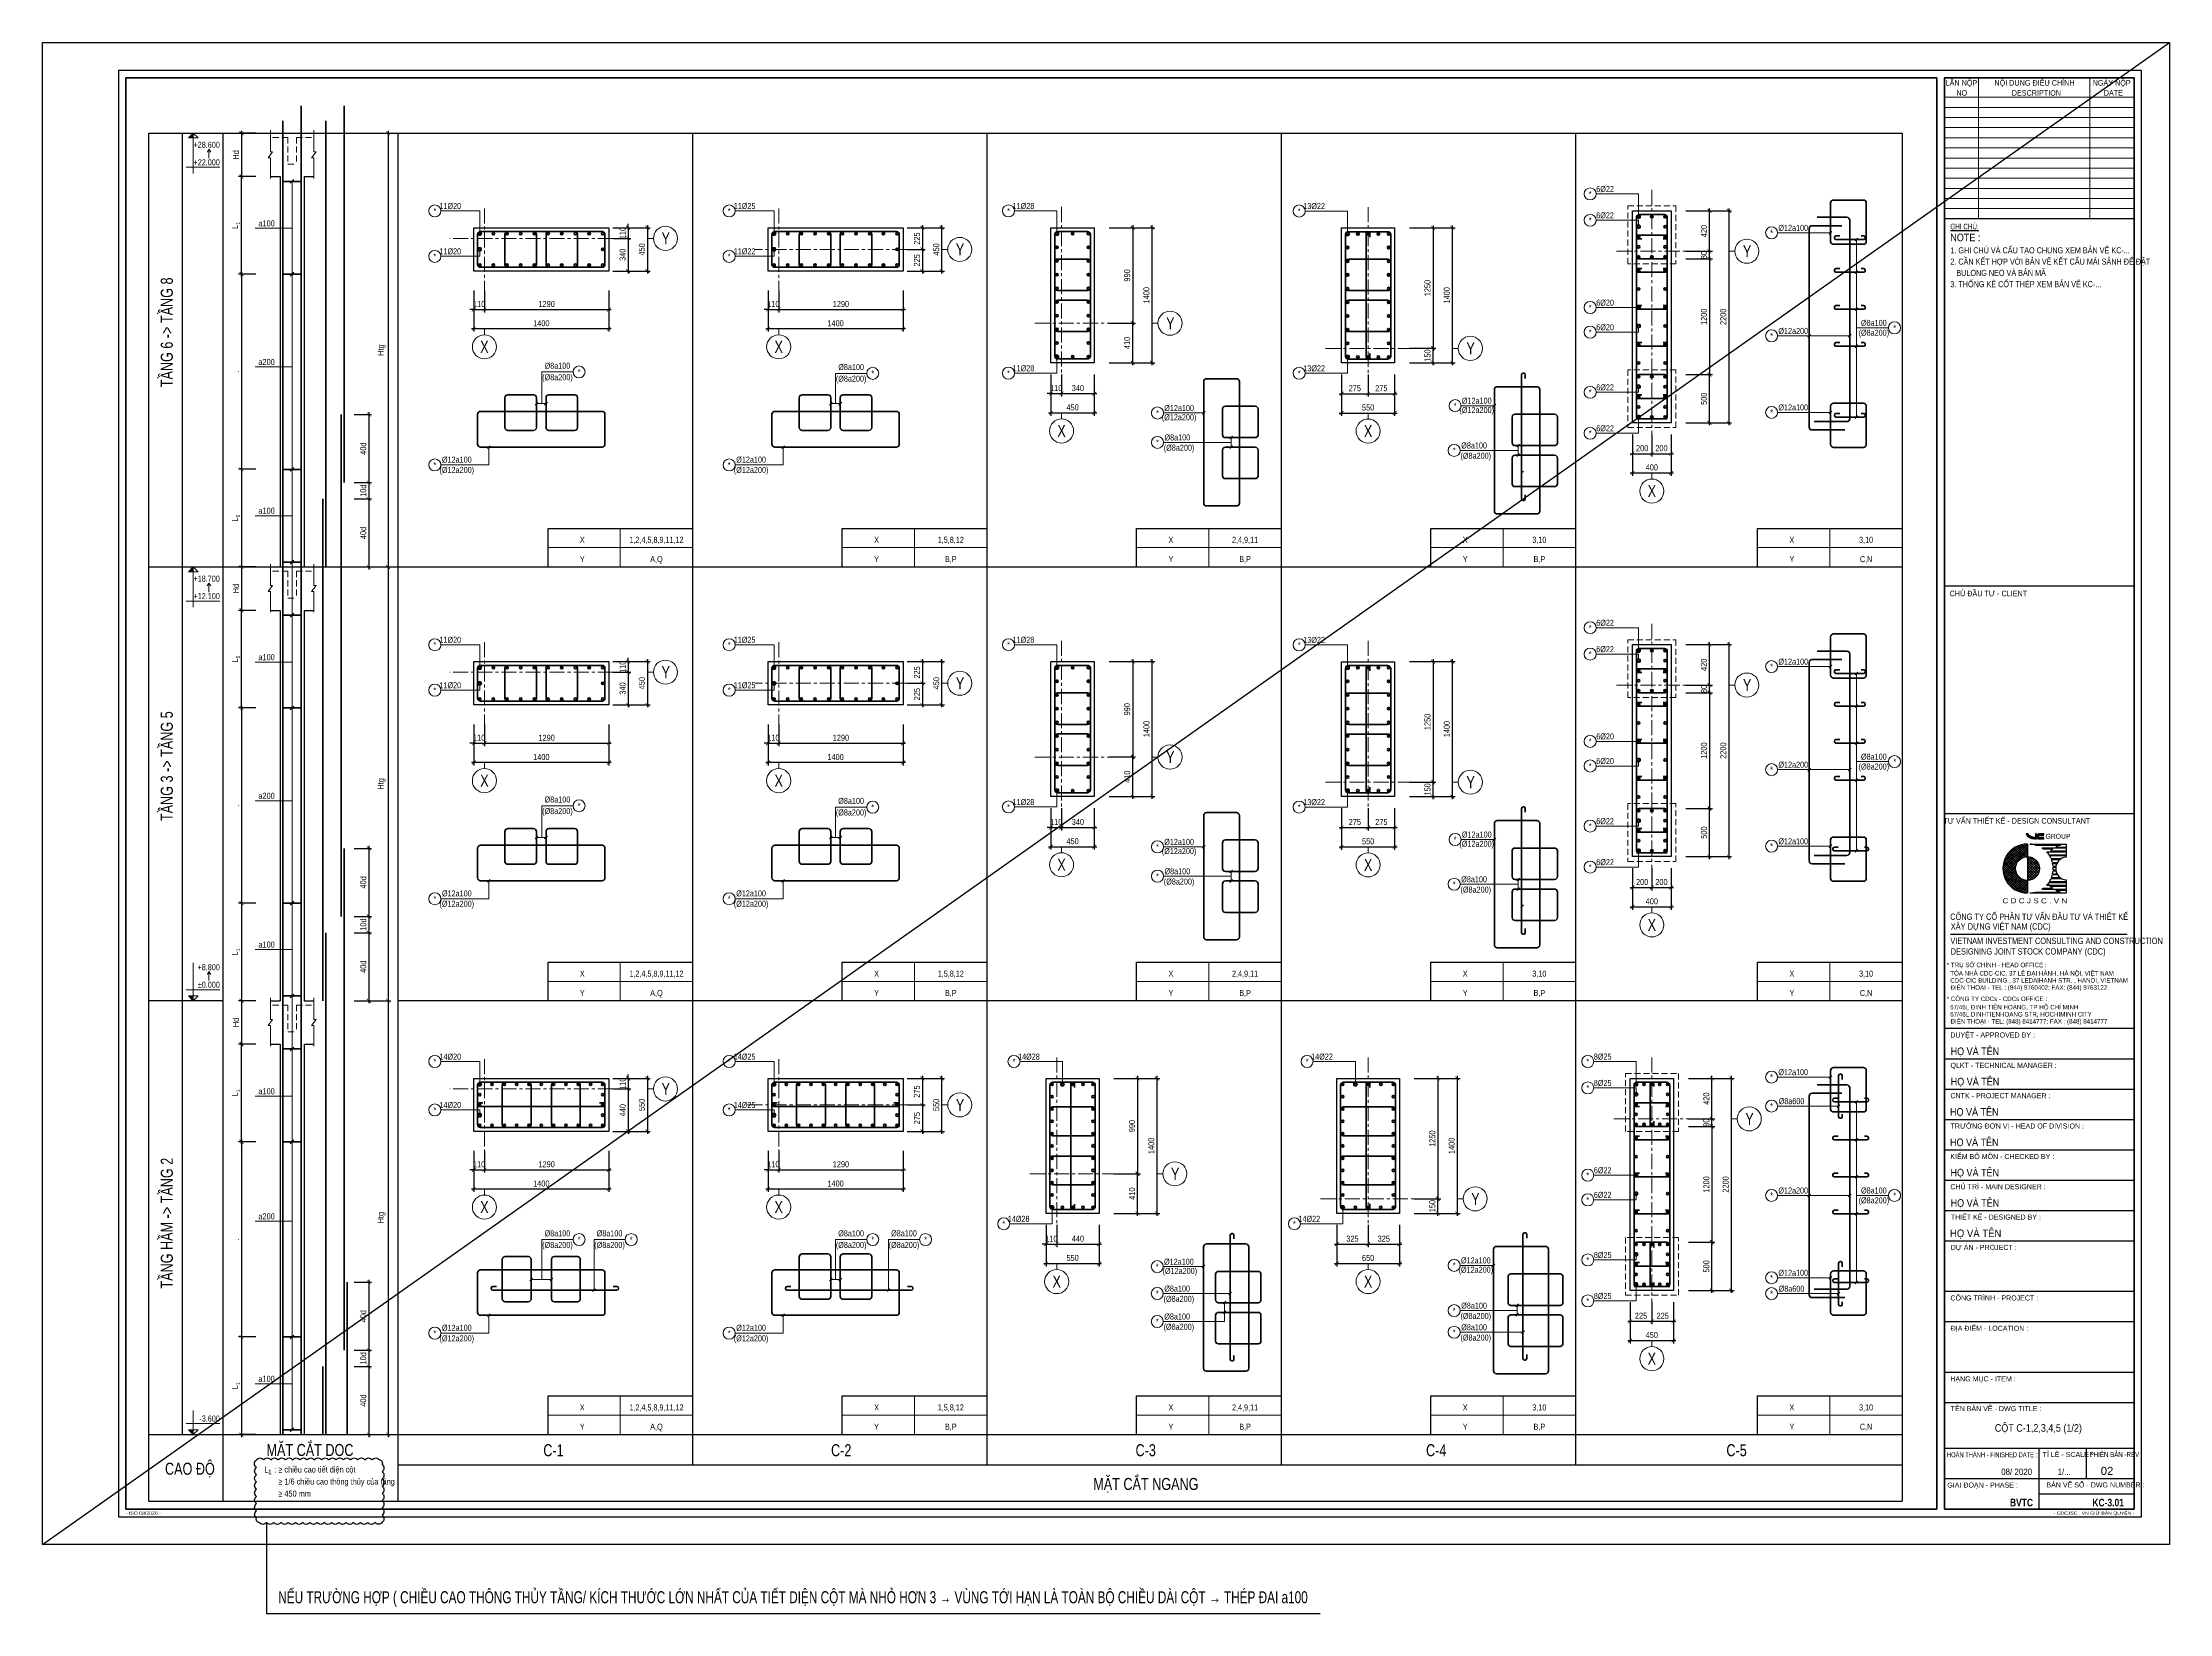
# Model space of a CAD drawing. Header units: millimetres. Extents: x -17374 to 181693, y -29783 to 15580.
# Drawn here: x 0 to 22059, y -716 to 15580 of the extents above; entities that cross this region are included whole.
import ezdxf
from ezdxf.enums import TextEntityAlignment as Align

# ---------------------------------------------------------------- set-up
doc = ezdxf.new("R2010")
doc.units = ezdxf.units.MM
doc.header["$LTSCALE"] = 250
doc.header["$MEASUREMENT"] = 0
for name, pattern in [('CENTER', [2, 1.25, -0.25, 0.25, -0.25]), ('CENTER2', [1.125, 0.75, -0.125, 0.125, -0.125]), ('HIDDEN', [0.375, 0.25, -0.125])]:
    doc.linetypes.add(name, pattern=pattern)
doc.layers.add('CDC -TEXT KHUNG', color=7, linetype='Continuous')
doc.layers.add('CDC-KHUNGTEN', color=7, linetype='Continuous')
for name, color, linetype, lineweight in [('CDC.01.AXIS', 160, 'CENTER2', 13), ('CDC.02.DIM', 1, 'Continuous', 18), ('CDC.03.BORDER', 3, 'Continuous', 25), ('CDC.04.HIDDEN', 8, 'HIDDEN', 15), ('CDC.05.STEEL', 4, 'Continuous', 50), ('CDC.06.TEXT', 2, 'Continuous', 18), ('CDC.11.NOTE', 8, 'Continuous', 18), ('CDC.14.STEELNUM', 9, 'Continuous', 18), ('STEEL_NODE', 6, 'Continuous', 50)]:
    doc.layers.add(name, color=color, linetype=linetype, lineweight=lineweight)
doc.layers.add('KCS_Plotter', color=11, linetype='Continuous', plot=False)
doc.styles.add('ARIAL', font='arial.ttf', dxfattribs={"width": 0.65})
doc.styles.add('Arial_4', font='arial.ttf', dxfattribs={"width": 0.75, "height": 3})
doc.styles.add('Arial_B_3', font='arialbd.ttf', dxfattribs={"width": 0.75, "height": 3})
doc.styles.add('KC_BIGTEXT', font='arial.ttf', dxfattribs={"width": 0.7})
doc.styles.add('KC_SMTEXT', font='arial.ttf', dxfattribs={"width": 0.7})
doc.styles.add('KCS_BIGTEXT', font='arial.ttf', dxfattribs={"width": 0.75})
doc.styles.add('KCS_SMTEXT', font='arial.ttf', dxfattribs={"width": 0.7})
doc.styles.add('KT CDC', font='arial.ttf', dxfattribs={"width": 0.85})
doc.dimstyles.new('KC_DIM25', dxfattribs={"dimtxt": 62.5, "dimasz": 40, "dimexe": 30, "dimexo": 0, "dimgap": 25, "dimtad": 1, "dimdec": 0, "dimzin": 13, "dimdsep": 46, "dimtxsty": 'KC_SMTEXT', "dimblk": 'ARCHTICK', "dimcen": 0, "dimdle": 25, "dimclrd": 1, "dimclre": 1, "dimclrt": 2, "dimadec": 0, "dimazin": 0, "dimtfac": 1, "dimtdec": 0, "dimtix": 1, "dimtmove": 2, "dimatfit": 3, "dimfxl": 1, "dimtolj": 1, "dimtzin": 13, "dimarcsym": 0})
doc.dimstyles.new('KCS_DIM25', dxfattribs={"dimscale": 25, "dimtxt": 2.5, "dimasz": 1.6, "dimexe": 1.2, "dimexo": 0, "dimgap": 1, "dimtad": 1, "dimdec": 0, "dimzin": 0, "dimdsep": 46, "dimtxsty": 'KCS_SMTEXT', "dimblk": 'ARCHTICK', "dimcen": 0, "dimdle": 1, "dimclrd": 1, "dimclre": 1, "dimclrt": 2, "dimadec": 0, "dimazin": 0, "dimtfac": 1, "dimtdec": 0, "dimtix": 1, "dimtmove": 2, "dimatfit": 3, "dimfxl": 1, "dimtolj": 1, "dimtzin": 0, "dimarcsym": 0})

msp = doc.modelspace()

# ---------------------------------------------------------------- texts
at = {"layer": 'CDC -TEXT KHUNG', "color": 6, "style": 'ARIAL', "width": 0.85}
msp.add_text('CỘT C-1,2,3,4,5 (1/2)', height=78.69, dxfattribs=at).set_placement((20699.05, 1169.41), align=Align.CENTER)
at = {"layer": 'CDC -TEXT KHUNG', "style": 'Arial_B_3', "width": 0.8}
msp.add_text('KC-3.01', height=78.688, dxfattribs=at).set_placement((21586.61, 395.49), align=Align.RIGHT)
at = {"layer": 'CDC.02.DIM', "color": 4, "style": 'KCS_BIGTEXT', "text_generation_flag": 6, "width": 0.75}
for p in [(6463.55, 13548.66), (9515.84, 13433.66), (17678.55, 13415.07), (11696.41, 12668.66), (14810.97, 12407.5), (6463.55, 9048.66), (9515.84, 8933.66), (17678.55, 8915.07), (11696.41, 8168.66), (14810.97, 7907.5), (6463.55, 4725.07), (9515.84, 4560.07), (17703.55, 4415.07), (11746.41, 3845.07), (14860.97, 3585.07)]:
    msp.add_attdef('Y', text='.', height=125, rotation=180, dxfattribs=at).set_placement(p, align=Align.MIDDLE)
at = {"layer": 'CDC.06.TEXT', "color": 2, "style": 'KC_SMTEXT', "width": 0.75}
for s, p in [('+28.600', (1838.78, 14487.74)), ('+22.000', (1838.78, 14306.09)), ('+18.700', (1838.78, 9987.74)), ('+12.100', (1838.78, 9806.09)), ('+8.800', (1838.78, 5956.9)), ('%%P0.000', (1838.78, 5775.26)), ('-3.600', (1838.78, 1275.33))]:
    msp.add_text(s, height=62.5, dxfattribs=at).set_placement(p, align=Align.RIGHT)
at = {"layer": 'CDC.06.TEXT', "style": 'KC_SMTEXT', "width": 0.75}
for s, p in [('11%%C20', (4228.82, 13853.26)), ('11%%C25', (7281.11, 13853.26)), ('11%%C28', (10173.32, 13853.52)), ('13%%C22', (13187.88, 13852.37)), ('6%%C22', (16205.46, 14029.94)), ('6%%C22', (16205.46, 13756.33)), ('%%C12a100', (18157.04, 13626.54)), ('11%%C20', (4228.82, 13382.38)), ('11%%C22', (7281.11, 13382.38)), ('6%%C20', (16205.46, 12851.03)), ('6%%C20', (16205.46, 12595.37)), ('%%C12a200', (18157.04, 12557.41)), ('(%%C8a200)', (18993.12, 12538.42)), ('%%C8a100', (18993.12, 12640.71)), ('(%%C8a200)', (5340.25, 12076.48)), ('%%C8a100', (5340.25, 12196.79)), ('%%C8a100', (8385.94, 12182.29)), ('11%%C28', (10173.32, 12170.45)), ('13%%C22', (13187.88, 12169.3)), ('(%%C8a200)', (8385.94, 12061.99)), ('6%%C22', (16205.46, 11972)), ('(%%C12a200)', (11787.53, 11661.54)), ('%%C12a100', (11787.53, 11757.21)), ('(%%C12a200)', (14874.2, 11737.35)), ('%%C12a100', (14874.2, 11833.03)), ('%%C12a100', (18157.04, 11763.58)), ('%%C8a100', (11769.32, 11452.24)), ('6%%C22', (16205.46, 11546.86)), ('%%C12a100', (4296.38, 11222.59)), ('%%C12a100', (7348.67, 11222.59)), ('(%%C8a200)', (11786.9, 11345.59)), ('(%%C8a200)', (14864.35, 11262.32)), ('%%C8a100', (14846.77, 11368.97)), ('(%%C12a200)', (4296.38, 11115.39)), ('(%%C12a200)', (7348.67, 11115.39)), ('1,2,4,5,8,9,11,12', (6367.29, 10390.33)), ('1,5,8,12', (9419.58, 10390.33)), ('2,4,9,11', (12471.87, 10390.33)), ('3,10', (15524.16, 10390.33)), ('3,10', (18912.3, 10390.33)), ('A,Q', (6367.29, 10190.33)), ('B,P', (9419.58, 10190.33)), ('B,P', (12471.87, 10190.33)), ('B,P', (15524.16, 10190.33)), ('C,N', (18912.3, 10190.33)), ('6%%C22', (16205.46, 9529.94)), ('11%%C20', (4228.82, 9353.26)), ('11%%C25', (7281.11, 9353.26)), ('11%%C28', (10173.32, 9353.52)), ('13%%C22', (13187.88, 9352.37)), ('6%%C22', (16205.46, 9256.33)), ('%%C12a100', (18157.04, 9126.54)), ('11%%C20', (4228.82, 8882.38)), ('11%%C25', (7281.11, 8882.38)), ('6%%C20', (16205.46, 8351.03)), ('%%C8a100', (18993.12, 8140.71)), ('6%%C20', (16205.46, 8095.37)), ('%%C12a200', (18157.04, 8057.41)), ('(%%C8a200)', (18993.12, 8038.42)), ('%%C8a100', (5340.25, 7696.79)), ('%%C8a100', (8385.94, 7682.29)), ('11%%C28', (10173.32, 7670.45)), ('13%%C22', (13187.88, 7669.3)), ('(%%C8a200)', (5340.25, 7576.48)), ('(%%C8a200)', (8385.94, 7561.99)), ('6%%C22', (16205.46, 7472)), ('%%C12a100', (11787.53, 7257.21)), ('(%%C12a200)', (14874.2, 7237.35)), ('%%C12a100', (14874.2, 7333.03)), ('%%C12a100', (18157.04, 7263.58)), ('(%%C12a200)', (11787.53, 7161.54)), ('6%%C22', (16205.46, 7046.86)), ('(%%C8a200)', (11786.9, 6845.59)), ('%%C8a100', (11769.32, 6952.24)), ('%%C8a100', (14846.77, 6868.97)), ('(%%C12a200)', (4296.38, 6615.39)), ('%%C12a100', (4296.38, 6722.59)), ('(%%C12a200)', (7348.67, 6615.39)), ('%%C12a100', (7348.67, 6722.59)), ('(%%C8a200)', (14864.35, 6762.32)), ('1,2,4,5,8,9,11,12', (6367.29, 5890.33)), ('A,Q', (6367.29, 5690.33)), ('1,5,8,12', (9419.58, 5890.33)), ('B,P', (9419.58, 5690.33)), ('2,4,9,11', (12471.87, 5890.33)), ('B,P', (12471.87, 5690.33)), ('3,10', (15524.16, 5890.33)), ('B,P', (15524.16, 5690.33)), ('3,10', (18912.3, 5890.33)), ('C,N', (18912.3, 5690.33)), ('14%%C20', (4228.82, 5029.68)), ('14%%C25', (7281.11, 5029.68)), ('14%%C28', (10229.82, 5029.94)), ('14%%C22', (13269.38, 5029.94)), ('8%%C25', (16180.46, 5029.94)), ('%%C12a100', (18157.04, 4868.49)), ('8%%C25', (16180.46, 4756.33)), ('%%C8a600', (18139.16, 4567.71)), ('14%%C20', (4228.82, 4527.62)), ('14%%C25', (7281.11, 4527.62)), ('6%%C22', (16180.46, 3851.03)), ('6%%C22', (16180.46, 3595.37)), ('%%C12a200', (18157.04, 3640.71)), ('(%%C8a200)', (18993.12, 3538.42)), ('%%C8a100', (18993.12, 3640.71)), ('14%%C28', (10123.32, 3346.86)), ('14%%C22', (13137.88, 3346.86)), ('(%%C8a200)', (5340.25, 3076.16)), ('%%C8a100', (5340.25, 3196.47)), ('(%%C8a200)', (5880.84, 3076.16)), ('%%C8a100', (5880.84, 3196.47)), ('(%%C8a200)', (8385.94, 3076.16)), ('%%C8a100', (8385.94, 3196.47)), ('(%%C8a200)', (8934.09, 3076.16)), ('%%C8a100', (8934.09, 3196.47)), ('(%%C12a200)', (11795.22, 2806.5)), ('%%C12a100', (11785.49, 2902.17)), ('(%%C12a200)', (14864.98, 2819.45)), ('%%C12a100', (14864.98, 2915.12)), ('8%%C25', (16180.46, 2972)), ('%%C8a100', (11767.28, 2623.45)), ('%%C12a100', (18157.04, 2786.93)), ('%%C8a600', (18139.16, 2621.97)), ('(%%C8a200)', (11784.85, 2516.8)), ('%%C8a100', (14846.77, 2445.9)), ('8%%C25', (16180.46, 2546.86)), ('%%C12a100', (4296.38, 2216.55)), ('%%C12a100', (7348.67, 2216.55)), ('(%%C8a200)', (11784.85, 2226.96)), ('%%C8a100', (11767.28, 2333.61)), ('(%%C8a200)', (14864.35, 2339.25)), ('%%C8a100', (14846.77, 2221.84)), ('(%%C12a200)', (4296.38, 2107.08)), ('(%%C12a200)', (7348.67, 2107.08)), ('(%%C8a200)', (14864.35, 2115.19)), ('1,2,4,5,8,9,11,12', (6367.29, 1390.33)), ('1,5,8,12', (9419.58, 1390.33)), ('2,4,9,11', (12471.87, 1390.33)), ('3,10', (15524.16, 1390.33)), ('3,10', (18912.3, 1390.33)), ('A,Q', (6367.29, 1190.33)), ('B,P', (9419.58, 1190.33)), ('B,P', (12471.87, 1190.33)), ('B,P', (15524.16, 1190.33)), ('C,N', (18912.3, 1190.33))]:
    msp.add_text(s, height=62.5, dxfattribs=at).set_placement(p, align=Align.CENTER)
at = {"layer": 'CDC.06.TEXT', "color": 2, "style": 'KC_SMTEXT', "width": 0.7}
for s, p in [('a100', (2238.83, 13673.08)), ('a200', (2238.83, 12235.15)), ('a100', (2238.83, 10692.11)), ('a100', (2238.83, 9173.08)), ('a200', (2238.83, 7735.15)), ('a100', (2238.83, 6192.11)), ('a100', (2238.83, 4670.42)), ('a200', (2238.83, 3372.61)), ('a100', (2238.83, 1687.37))]:
    msp.add_text(s, height=62.5, dxfattribs=at).set_placement(p)
at = {"layer": 'CDC.06.TEXT', "style": 'KCS_SMTEXT', "width": 0.75}
for s, p in [('1. GHI CHÚ VÀ CẤU TẠO CHUNG XEM BẢN VẼ KC-...', (19786.19, 13456.01)), ('2. CẦN KẾT HỢP VỚI BẢN VẼ KẾT CẤU MÁI SẢNH ĐỂ ĐẶT', (19786.19, 13338.96)), ('BULONG NEO VÀ BẢN MÃ', (19848.69, 13221.91)), ('3. THỐNG KÊ CỐT THÉP XEM BẢN VẼ KC-...', (19786.19, 13104.85))]:
    msp.add_text(s, height=62.5, dxfattribs=at).set_placement(p, align=Align.TOP_LEFT)
at = {"layer": 'CDC.06.TEXT', "color": 4, "style": 'KC_BIGTEXT', "width": 0.75}
for s, p in [('TẦNG 6 -> TẦNG 8', (1351.28, 12573.72)), ('TẦNG 3 -> TẦNG 5', (1351.28, 8073.72)), ('TẦNG HẦM -> TẦNG 2', (1351.28, 3333.24))]:
    msp.add_text(s, height=125, rotation=90, dxfattribs=at).set_placement(p, align=Align.CENTER)
at = {"layer": 'CDC.06.TEXT', "style": 'KC_SMTEXT'}
for s, height, width, p in [('X', 62.5, 0.75, (5572.64, 10390.33)), ('X', 62.5, 0.75, (8624.93, 10390.33)), ('X', 62.5, 0.75, (11677.22, 10390.33)), ('X', 62.5, 0.75, (14729.51, 10390.33)), ('X', 62.5, 0.75, (18117.66, 10390.33)), ('Y', 62.5, 0.75, (5572.64, 10190.33)), ('Y', 62.5, 0.75, (8624.93, 10190.33)), ('Y', 62.5, 0.75, (11677.22, 10190.33)), ('Y', 62.5, 0.75, (14729.51, 10190.33)), ('Y', 62.5, 0.75, (18117.66, 10190.33)), ('Y', 62.5, 0.75, (5572.64, 5690.33)), ('X', 62.5, 0.75, (5572.64, 5890.33)), ('Y', 62.5, 0.75, (8624.93, 5690.33)), ('X', 62.5, 0.75, (8624.93, 5890.33)), ('Y', 62.5, 0.75, (11677.22, 5690.33)), ('X', 62.5, 0.75, (11677.22, 5890.33)), ('Y', 62.5, 0.75, (14729.51, 5690.33)), ('X', 62.5, 0.75, (14729.51, 5890.33)), ('Y', 62.5, 0.75, (18117.66, 5690.33)), ('X', 62.5, 0.75, (18117.66, 5890.33)), ('X', 62.5, 0.75, (5572.64, 1390.33)), ('X', 62.5, 0.75, (8624.93, 1390.33)), ('X', 62.5, 0.75, (11677.22, 1390.33)), ('X', 62.5, 0.75, (14729.51, 1390.33)), ('X', 62.5, 0.75, (18117.66, 1390.33)), ('Y', 62.5, 0.75, (5572.64, 1190.33)), ('Y', 62.5, 0.75, (8624.93, 1190.33)), ('Y', 62.5, 0.75, (11677.22, 1190.33)), ('Y', 62.5, 0.75, (14729.51, 1190.33)), ('Y', 62.5, 0.75, (18117.66, 1190.33)), ('NẾU TRƯỜNG HỢP ( CHIỀU CAO THÔNG THỦY TẦNG/ KÍCH THƯỚC LỚN NHẤT CỦA TIẾT DIỆN CỘT MÀ NHỎ HƠN 3 → VÙNG TỚI HẠN LÀ TOÀN BỘ CHIỀU DÀI CỘT → THÉP ĐAI a100', 125, 0.7, (2444.4, -609.55))]:
    msp.add_text(s, height=height, dxfattribs=dict(at, width=width)).set_placement(p)
at = {"layer": 'CDC.06.TEXT', "color": 4, "style": 'KC_BIGTEXT', "width": 0.75}
for s, p in [('CAO ĐỘ', (1528.44, 723.26)), ('MẶT CẮT DỌC', (2773.79, 917.74)), ('C-1', (5299.25, 915.28)), ('C-2', (8283.15, 915.28)), ('C-3', (11441.48, 915.28)), ('C-4', (14454.3, 915.28)), ('C-5', (17569.3, 915.28)), ('MẶT CẮT NGANG', (11442.8, 565.28))]:
    msp.add_text(s, height=125, dxfattribs=at).set_placement(p, align=Align.CENTER)
at = {"layer": 'CDC.14.STEELNUM', "color": 2, "style": 'KC_SMTEXT', "width": 0.75}
for p in [(16050.65, 14009.94), (4069.09, 13833.26), (7121.38, 13833.26), (10018.52, 13833.52), (13033.08, 13832.37), (16050.65, 13736.33), (17932.58, 13606.54), (4069.09, 13362.38), (7121.38, 13362.38), (16050.65, 12831.03), (16050.65, 12575.37), (19209.72, 12620.71), (17932.58, 12537.41), (5564.3, 12163.13), (8609.99, 12148.64), (10018.52, 12150.45), (13033.08, 12149.3), (16050.65, 11952), (11563.07, 11737.21), (14649.74, 11813.03), (17932.58, 11743.58), (16050.65, 11526.86), (11563.07, 11432.24), (14640.52, 11348.97), (4069.09, 11198.21), (7121.38, 11198.21), (16050.65, 9509.94), (4069.09, 9333.26), (7121.38, 9333.26), (10018.52, 9333.52), (13033.08, 9332.37), (16050.65, 9236.33), (17932.58, 9106.54), (4069.09, 8862.38), (7121.38, 8862.38), (16050.65, 8331.03), (16050.65, 8075.37), (17932.58, 8037.41), (19209.72, 8120.71), (5564.3, 7663.13), (8609.99, 7648.64), (10018.52, 7650.45), (13033.08, 7649.3), (14649.74, 7313.03), (16050.65, 7452), (11563.07, 7237.21), (17932.58, 7243.58), (11563.07, 6932.24), (14640.52, 6848.97), (16050.65, 7026.86), (4069.09, 6698.21), (7121.38, 6698.21), (4069.09, 5009.68), (7121.38, 5009.68), (10075.02, 5009.94), (13114.58, 5009.94), (16025.65, 5009.94), (17932.58, 4848.49), (16025.65, 4736.33), (4069.09, 4507.62), (7121.38, 4507.62), (17932.58, 4547.71), (16025.65, 3831.03), (16025.65, 3575.37), (17932.58, 3620.71), (19209.72, 3620.71), (9968.52, 3326.86), (12983.08, 3326.86), (5564.3, 3162.81), (6104.9, 3162.81), (8609.99, 3162.81), (9158.14, 3162.81), (11561.03, 2882.17), (14640.52, 2895.12), (16025.65, 2952), (17932.58, 2766.93), (11561.03, 2603.45), (14640.52, 2425.9), (16025.65, 2526.86), (17932.58, 2601.97), (4069.09, 2192.17), (7121.38, 2192.17), (11561.03, 2313.61), (14640.52, 2201.84)]:
    msp.add_text('*', height=62.5, dxfattribs=at).set_placement(p, align=Align.MIDDLE_CENTER)

# ---------------------------------------------------------------- blocks, each defined once
blk = doc.blocks.new('_ArchTick')
at = {"color": 0, "linetype": 'ByBlock', "const_width": 0.15}
blk.add_lwpolyline([(-0.5, -0.5), (0.5, 0.5)], dxfattribs=at)
blk = doc.blocks.new('*D98')
at = {"layer": 'CDC.02.DIM', "color": 1, "lineweight": -2, "transparency": 16777216}
for p, q in [((6073, 4835), (6073, 4875)), ((5915, 4835), (6103, 4835)), ((5915, 4725), (6103, 4725)), ((6073, 4835), (6073, 4725)), ((6073, 4725), (6073, 4685))]:
    blk.add_line(p, q, dxfattribs=at)
at = {"layer": 'Defpoints', "color": 0, "transparency": 16777216}
for p in [(5915, 4835), (5915, 4725), (6073, 4725)]:
    blk.add_point(p, dxfattribs=at)
at = {"layer": 'CDC.02.DIM', "color": 1, "lineweight": -2, "transparency": 16777216, "xscale": 40, "yscale": 40, "zscale": 40}
for p, rotation in [((6073, 4835), 270), ((6073, 4725), 90)]:
    blk.add_blockref('_ArchTick', p, dxfattribs=dict(at, rotation=rotation))
at = {"layer": 'CDC.02.DIM', "color": 2, "transparency": 16777216, "insert": (6016, 4780), "char_height": 62.5, "attachment_point": 5, "rotation": 90, "style": 'KCS_SMTEXT'}
blk.add_mtext('\\A1;110', dxfattribs=at)
blk = doc.blocks.new('*D99')
at = {"layer": 'CDC.02.DIM', "color": 1, "lineweight": -2, "transparency": 16777216}
for p, q in [((6273, 4860), (6273, 4260)), ((5915, 4835), (6303, 4835)), ((5915, 4285), (6303, 4285))]:
    blk.add_line(p, q, dxfattribs=at)
at = {"layer": 'Defpoints', "color": 0, "transparency": 16777216}
for p in [(5915, 4835), (5915, 4285), (6273, 4285)]:
    blk.add_point(p, dxfattribs=at)
at = {"layer": 'CDC.02.DIM', "color": 1, "lineweight": -2, "transparency": 16777216, "xscale": 40, "yscale": 40, "zscale": 40}
for p, rotation in [((6273, 4835), 90), ((6273, 4285), 270)]:
    blk.add_blockref('_ArchTick', p, dxfattribs=dict(at, rotation=rotation))
at = {"layer": 'CDC.02.DIM', "color": 2, "transparency": 16777216, "insert": (6216, 4560), "char_height": 62.5, "attachment_point": 5, "rotation": 90, "style": 'KCS_SMTEXT'}
blk.add_mtext('\\A1;550', dxfattribs=at)
blk = doc.blocks.new('*D100')
at = {"layer": 'CDC.02.DIM', "color": 1, "lineweight": -2, "transparency": 16777216}
for p, q in [((5915, 4725), (6103, 4725)), ((6073, 4750), (6073, 4260)), ((5915, 4285), (6103, 4285))]:
    blk.add_line(p, q, dxfattribs=at)
at = {"layer": 'Defpoints', "color": 0, "transparency": 16777216}
for p in [(5915, 4725), (5915, 4285), (6073, 4285)]:
    blk.add_point(p, dxfattribs=at)
at = {"layer": 'CDC.02.DIM', "color": 1, "lineweight": -2, "transparency": 16777216, "xscale": 40, "yscale": 40, "zscale": 40}
for p, rotation in [((6073, 4725), 90), ((6073, 4285), 270)]:
    blk.add_blockref('_ArchTick', p, dxfattribs=dict(at, rotation=rotation))
at = {"layer": 'CDC.02.DIM', "color": 2, "transparency": 16777216, "insert": (6016, 4505), "char_height": 62.5, "attachment_point": 5, "rotation": 90, "style": 'KCS_SMTEXT'}
blk.add_mtext('\\A1;440', dxfattribs=at)
blk = doc.blocks.new('*D101')
at = {"layer": 'CDC.02.DIM', "color": 1, "lineweight": -2, "transparency": 16777216}
for p, q in [((4473, 4084), (4473, 3857)), ((4583, 4084), (4583, 3857)), ((4473, 3887), (4433, 3887)), ((4473, 3887), (4583, 3887)), ((4583, 3887), (4623, 3887))]:
    blk.add_line(p, q, dxfattribs=at)
at = {"layer": 'Defpoints', "color": 0, "transparency": 16777216}
for p in [(4473, 4084), (4583, 4084), (4583, 3887)]:
    blk.add_point(p, dxfattribs=at)
at = {"layer": 'CDC.02.DIM', "color": 1, "lineweight": -2, "transparency": 16777216, "xscale": 40, "yscale": 40, "zscale": 40}
blk.add_blockref('_ArchTick', (4473, 3887), dxfattribs=at)
at = {"layer": 'CDC.02.DIM', "color": 1, "lineweight": -2, "transparency": 16777216, "xscale": 40, "yscale": 40, "zscale": 40, "rotation": 180}
blk.add_blockref('_ArchTick', (4583, 3887), dxfattribs=at)
at = {"layer": 'CDC.02.DIM', "color": 2, "transparency": 16777216, "insert": (4528, 3944), "char_height": 62.5, "attachment_point": 5, "style": 'KCS_SMTEXT'}
blk.add_mtext('\\A1;110', dxfattribs=at)
blk = doc.blocks.new('*D102')
at = {"layer": 'CDC.02.DIM', "color": 1, "lineweight": -2, "transparency": 16777216}
for p, q in [((4473, 4084), (4473, 3657)), ((5873, 4084), (5873, 3657)), ((5898, 3687), (4448, 3687))]:
    blk.add_line(p, q, dxfattribs=at)
at = {"layer": 'Defpoints', "color": 0, "transparency": 16777216}
for p in [(4473, 4084), (5873, 4084), (4473, 3687)]:
    blk.add_point(p, dxfattribs=at)
at = {"layer": 'CDC.02.DIM', "color": 1, "lineweight": -2, "transparency": 16777216, "xscale": 40, "yscale": 40, "zscale": 40, "rotation": 180}
blk.add_blockref('_ArchTick', (4473, 3687), dxfattribs=at)
at = {"layer": 'CDC.02.DIM', "color": 1, "lineweight": -2, "transparency": 16777216, "xscale": 40, "yscale": 40, "zscale": 40}
blk.add_blockref('_ArchTick', (5873, 3687), dxfattribs=at)
at = {"layer": 'CDC.02.DIM', "color": 2, "transparency": 16777216, "insert": (5173, 3744), "char_height": 62.5, "attachment_point": 5, "style": 'KCS_SMTEXT'}
blk.add_mtext('\\A1;1400', dxfattribs=at)
blk = doc.blocks.new('KC_SNODE')
at = {"layer": 'STEEL_NODE'}
blk.add_hatch(color=256, dxfattribs=at).paths.add_polyline_path([(12.5, 0, 1), (-12.5, 0, 1)])
blk.add_circle((0, 0), 12.5, dxfattribs=at)
blk = doc.blocks.new('KC_SNODE_2')
at = {"layer": 'STEEL_NODE', "color": 3}
blk.add_circle((0, 0), 12.5, dxfattribs=at)
blk = doc.blocks.new('_Axis name')
at = {"layer": 'CDC.02.DIM'}
blk.add_line((0, 2.5), (0, 0), dxfattribs=at)
blk.add_circle((0, 7.5), 5, dxfattribs=at)
at = {"layer": 'CDC.02.DIM', "color": 4, "style": 'KCS_BIGTEXT', "width": 0.75}
blk.add_attdef('.', text='', height=5, rotation=180, dxfattribs=at).set_placement((0, 7.5), align=Align.MIDDLE)
blk = doc.blocks.new('*D103')
at = {"layer": 'CDC.02.DIM', "color": 1, "lineweight": -2, "transparency": 16777216}
for p, q in [((4583, 4084), (4583, 3857)), ((5873, 4084), (5873, 3857)), ((4558, 3887), (5898, 3887))]:
    blk.add_line(p, q, dxfattribs=at)
at = {"layer": 'Defpoints', "color": 0, "transparency": 16777216}
for p in [(4583, 4084), (5873, 4084), (5873, 3887)]:
    blk.add_point(p, dxfattribs=at)
at = {"layer": 'CDC.02.DIM', "color": 1, "lineweight": -2, "transparency": 16777216, "xscale": 40, "yscale": 40, "zscale": 40, "rotation": 180}
blk.add_blockref('_ArchTick', (4583, 3887), dxfattribs=at)
at = {"layer": 'CDC.02.DIM', "color": 1, "lineweight": -2, "transparency": 16777216, "xscale": 40, "yscale": 40, "zscale": 40}
blk.add_blockref('_ArchTick', (5873, 3887), dxfattribs=at)
at = {"layer": 'CDC.02.DIM', "color": 2, "transparency": 16777216, "insert": (5228, 3944), "char_height": 62.5, "attachment_point": 5, "style": 'KCS_SMTEXT'}
blk.add_mtext('\\A1;1290', dxfattribs=at)
blk = doc.blocks.new('*D104')
at = {"layer": 'CDC.02.DIM', "color": 1, "lineweight": -2, "transparency": 16777216}
for p, q in [((5915, 9159), (6103, 9159)), ((5915, 9049), (6103, 9049)), ((6073, 9159), (6073, 9199)), ((6073, 9159), (6073, 9049)), ((6073, 9049), (6073, 9009))]:
    blk.add_line(p, q, dxfattribs=at)
at = {"layer": 'Defpoints', "color": 0, "transparency": 16777216}
for p in [(5915, 9159), (5915, 9049), (6073, 9049)]:
    blk.add_point(p, dxfattribs=at)
at = {"layer": 'CDC.02.DIM', "color": 1, "lineweight": -2, "transparency": 16777216, "xscale": 40, "yscale": 40, "zscale": 40}
for p, rotation in [((6073, 9159), 270), ((6073, 9049), 90)]:
    blk.add_blockref('_ArchTick', p, dxfattribs=dict(at, rotation=rotation))
at = {"layer": 'CDC.02.DIM', "color": 2, "transparency": 16777216, "insert": (6016, 9104), "char_height": 62.5, "attachment_point": 5, "rotation": 90, "style": 'KCS_SMTEXT'}
blk.add_mtext('\\A1;110', dxfattribs=at)
blk = doc.blocks.new('*D105')
at = {"layer": 'CDC.02.DIM', "color": 1, "lineweight": -2, "transparency": 16777216}
for p, q in [((5915, 9159), (6303, 9159)), ((6273, 9184), (6273, 8684)), ((5915, 8709), (6303, 8709))]:
    blk.add_line(p, q, dxfattribs=at)
at = {"layer": 'Defpoints', "color": 0, "transparency": 16777216}
for p in [(5915, 9159), (5915, 8709), (6273, 8709)]:
    blk.add_point(p, dxfattribs=at)
at = {"layer": 'CDC.02.DIM', "color": 1, "lineweight": -2, "transparency": 16777216, "xscale": 40, "yscale": 40, "zscale": 40}
for p, rotation in [((6273, 9159), 90), ((6273, 8709), 270)]:
    blk.add_blockref('_ArchTick', p, dxfattribs=dict(at, rotation=rotation))
at = {"layer": 'CDC.02.DIM', "color": 2, "transparency": 16777216, "insert": (6216, 8934), "char_height": 62.5, "attachment_point": 5, "rotation": 90, "style": 'KCS_SMTEXT'}
blk.add_mtext('\\A1;450', dxfattribs=at)
blk = doc.blocks.new('*D106')
at = {"layer": 'CDC.02.DIM', "color": 1, "lineweight": -2, "transparency": 16777216}
for p, q in [((5915, 9049), (6103, 9049)), ((6073, 9074), (6073, 8684)), ((5915, 8709), (6103, 8709))]:
    blk.add_line(p, q, dxfattribs=at)
at = {"layer": 'Defpoints', "color": 0, "transparency": 16777216}
for p in [(5915, 9049), (5915, 8709), (6073, 8709)]:
    blk.add_point(p, dxfattribs=at)
at = {"layer": 'CDC.02.DIM', "color": 1, "lineweight": -2, "transparency": 16777216, "xscale": 40, "yscale": 40, "zscale": 40}
for p, rotation in [((6073, 9049), 90), ((6073, 8709), 270)]:
    blk.add_blockref('_ArchTick', p, dxfattribs=dict(at, rotation=rotation))
at = {"layer": 'CDC.02.DIM', "color": 2, "transparency": 16777216, "insert": (6016, 8879), "char_height": 62.5, "attachment_point": 5, "rotation": 90, "style": 'KCS_SMTEXT'}
blk.add_mtext('\\A1;340', dxfattribs=at)
blk = doc.blocks.new('*D107')
at = {"layer": 'CDC.02.DIM', "color": 1, "lineweight": -2, "transparency": 16777216}
for p, q in [((4473, 8507), (4473, 8281)), ((4583, 8507), (4583, 8281)), ((4473, 8311), (4433, 8311)), ((4473, 8311), (4583, 8311)), ((4583, 8311), (4623, 8311))]:
    blk.add_line(p, q, dxfattribs=at)
at = {"layer": 'Defpoints', "color": 0, "transparency": 16777216}
for p in [(4473, 8507), (4583, 8507), (4583, 8311)]:
    blk.add_point(p, dxfattribs=at)
at = {"layer": 'CDC.02.DIM', "color": 1, "lineweight": -2, "transparency": 16777216, "xscale": 40, "yscale": 40, "zscale": 40}
blk.add_blockref('_ArchTick', (4473, 8311), dxfattribs=at)
at = {"layer": 'CDC.02.DIM', "color": 1, "lineweight": -2, "transparency": 16777216, "xscale": 40, "yscale": 40, "zscale": 40, "rotation": 180}
blk.add_blockref('_ArchTick', (4583, 8311), dxfattribs=at)
at = {"layer": 'CDC.02.DIM', "color": 2, "transparency": 16777216, "insert": (4528, 8368), "char_height": 62.5, "attachment_point": 5, "style": 'KCS_SMTEXT'}
blk.add_mtext('\\A1;110', dxfattribs=at)
blk = doc.blocks.new('*D108')
at = {"layer": 'CDC.02.DIM', "color": 1, "lineweight": -2, "transparency": 16777216}
for p, q in [((4473, 8507), (4473, 8081)), ((5873, 8507), (5873, 8081)), ((5898, 8111), (4448, 8111))]:
    blk.add_line(p, q, dxfattribs=at)
at = {"layer": 'Defpoints', "color": 0, "transparency": 16777216}
for p in [(4473, 8507), (5873, 8507), (4473, 8111)]:
    blk.add_point(p, dxfattribs=at)
at = {"layer": 'CDC.02.DIM', "color": 1, "lineweight": -2, "transparency": 16777216, "xscale": 40, "yscale": 40, "zscale": 40, "rotation": 180}
blk.add_blockref('_ArchTick', (4473, 8111), dxfattribs=at)
at = {"layer": 'CDC.02.DIM', "color": 1, "lineweight": -2, "transparency": 16777216, "xscale": 40, "yscale": 40, "zscale": 40}
blk.add_blockref('_ArchTick', (5873, 8111), dxfattribs=at)
at = {"layer": 'CDC.02.DIM', "color": 2, "transparency": 16777216, "insert": (5173, 8168), "char_height": 62.5, "attachment_point": 5, "style": 'KCS_SMTEXT'}
blk.add_mtext('\\A1;1400', dxfattribs=at)
blk = doc.blocks.new('*D135')
at = {"layer": 'CDC.02.DIM', "color": 1, "lineweight": -2, "transparency": 16777216}
for p, q in [((4583, 8507), (4583, 8281)), ((5873, 8507), (5873, 8281)), ((4558, 8311), (5898, 8311))]:
    blk.add_line(p, q, dxfattribs=at)
at = {"layer": 'Defpoints', "color": 0, "transparency": 16777216}
for p in [(4583, 8507), (5873, 8507), (5873, 8311)]:
    blk.add_point(p, dxfattribs=at)
at = {"layer": 'CDC.02.DIM', "color": 1, "lineweight": -2, "transparency": 16777216, "xscale": 40, "yscale": 40, "zscale": 40, "rotation": 180}
blk.add_blockref('_ArchTick', (4583, 8311), dxfattribs=at)
at = {"layer": 'CDC.02.DIM', "color": 1, "lineweight": -2, "transparency": 16777216, "xscale": 40, "yscale": 40, "zscale": 40}
blk.add_blockref('_ArchTick', (5873, 8311), dxfattribs=at)
at = {"layer": 'CDC.02.DIM', "color": 2, "transparency": 16777216, "insert": (5228, 8368), "char_height": 62.5, "attachment_point": 5, "style": 'KCS_SMTEXT'}
blk.add_mtext('\\A1;1290', dxfattribs=at)
blk = doc.blocks.new('*D124')
at = {"layer": 'CDC.02.DIM', "color": 1, "lineweight": -2, "transparency": 16777216}
for p, q in [((10408, 3315), (10408, 3085)), ((10518, 3315), (10518, 3085)), ((10408, 3115), (10368, 3115)), ((10408, 3115), (10518, 3115)), ((10518, 3115), (10558, 3115))]:
    blk.add_line(p, q, dxfattribs=at)
at = {"layer": 'Defpoints', "color": 0, "transparency": 16777216}
for p in [(10408, 3315), (10518, 3315), (10518, 3115)]:
    blk.add_point(p, dxfattribs=at)
at = {"layer": 'CDC.02.DIM', "color": 1, "lineweight": -2, "transparency": 16777216, "xscale": 40, "yscale": 40, "zscale": 40}
blk.add_blockref('_ArchTick', (10408, 3115), dxfattribs=at)
at = {"layer": 'CDC.02.DIM', "color": 1, "lineweight": -2, "transparency": 16777216, "xscale": 40, "yscale": 40, "zscale": 40, "rotation": 180}
blk.add_blockref('_ArchTick', (10518, 3115), dxfattribs=at)
at = {"layer": 'CDC.02.DIM', "color": 2, "transparency": 16777216, "insert": (10463, 3172), "char_height": 62.5, "attachment_point": 5, "style": 'KCS_SMTEXT'}
blk.add_mtext('\\A1;110', dxfattribs=at)
blk = doc.blocks.new('*D125')
at = {"layer": 'CDC.02.DIM', "color": 1, "lineweight": -2, "transparency": 16777216}
for p, q in [((10408, 3315), (10408, 2885)), ((10958, 3315), (10958, 2885)), ((10383, 2915), (10983, 2915))]:
    blk.add_line(p, q, dxfattribs=at)
at = {"layer": 'Defpoints', "color": 0, "transparency": 16777216}
for p in [(10408, 3315), (10958, 3315), (10958, 2915)]:
    blk.add_point(p, dxfattribs=at)
at = {"layer": 'CDC.02.DIM', "color": 1, "lineweight": -2, "transparency": 16777216, "xscale": 40, "yscale": 40, "zscale": 40, "rotation": 180}
blk.add_blockref('_ArchTick', (10408, 2915), dxfattribs=at)
at = {"layer": 'CDC.02.DIM', "color": 1, "lineweight": -2, "transparency": 16777216, "xscale": 40, "yscale": 40, "zscale": 40}
blk.add_blockref('_ArchTick', (10958, 2915), dxfattribs=at)
at = {"layer": 'CDC.02.DIM', "color": 2, "transparency": 16777216, "insert": (10683, 2972), "char_height": 62.5, "attachment_point": 5, "style": 'KCS_SMTEXT'}
blk.add_mtext('\\A1;550', dxfattribs=at)
blk = doc.blocks.new('*D126')
at = {"layer": 'CDC.02.DIM', "color": 1, "lineweight": -2, "transparency": 16777216}
for p, q in [((10518, 3315), (10518, 3085)), ((10958, 3315), (10958, 3085)), ((10493, 3115), (10983, 3115))]:
    blk.add_line(p, q, dxfattribs=at)
at = {"layer": 'Defpoints', "color": 0, "transparency": 16777216}
for p in [(10518, 3315), (10958, 3315), (10958, 3115)]:
    blk.add_point(p, dxfattribs=at)
at = {"layer": 'CDC.02.DIM', "color": 1, "lineweight": -2, "transparency": 16777216, "xscale": 40, "yscale": 40, "zscale": 40, "rotation": 180}
blk.add_blockref('_ArchTick', (10518, 3115), dxfattribs=at)
at = {"layer": 'CDC.02.DIM', "color": 1, "lineweight": -2, "transparency": 16777216, "xscale": 40, "yscale": 40, "zscale": 40}
blk.add_blockref('_ArchTick', (10958, 3115), dxfattribs=at)
at = {"layer": 'CDC.02.DIM', "color": 2, "transparency": 16777216, "insert": (10738, 3172), "char_height": 62.5, "attachment_point": 5, "style": 'KCS_SMTEXT'}
blk.add_mtext('\\A1;440', dxfattribs=at)
blk = doc.blocks.new('*D127')
at = {"layer": 'CDC.02.DIM', "color": 1, "lineweight": -2, "transparency": 16777216}
for p, q in [((11112, 3845), (11386, 3845)), ((11356, 3410), (11356, 3870)), ((11112, 3435), (11386, 3435))]:
    blk.add_line(p, q, dxfattribs=at)
at = {"layer": 'Defpoints', "color": 0, "transparency": 16777216}
for p in [(11112, 3845), (11356, 3845), (11112, 3435)]:
    blk.add_point(p, dxfattribs=at)
at = {"layer": 'CDC.02.DIM', "color": 1, "lineweight": -2, "transparency": 16777216, "xscale": 40, "yscale": 40, "zscale": 40}
for p, rotation in [((11356, 3845), 90), ((11356, 3435), 270)]:
    blk.add_blockref('_ArchTick', p, dxfattribs=dict(at, rotation=rotation))
at = {"layer": 'CDC.02.DIM', "color": 2, "transparency": 16777216, "insert": (11299, 3640), "char_height": 62.5, "attachment_point": 5, "rotation": 90, "style": 'KCS_SMTEXT'}
blk.add_mtext('\\A1;410', dxfattribs=at)
blk = doc.blocks.new('*D128')
at = {"layer": 'CDC.02.DIM', "color": 1, "lineweight": -2, "transparency": 16777216}
for p, q in [((11556, 4860), (11556, 3410)), ((11112, 4835), (11586, 4835)), ((11112, 3435), (11586, 3435))]:
    blk.add_line(p, q, dxfattribs=at)
at = {"layer": 'Defpoints', "color": 0, "transparency": 16777216}
for p in [(11112, 4835), (11112, 3435), (11556, 3435)]:
    blk.add_point(p, dxfattribs=at)
at = {"layer": 'CDC.02.DIM', "color": 1, "lineweight": -2, "transparency": 16777216, "xscale": 40, "yscale": 40, "zscale": 40}
for p, rotation in [((11556, 4835), 90), ((11556, 3435), 270)]:
    blk.add_blockref('_ArchTick', p, dxfattribs=dict(at, rotation=rotation))
at = {"layer": 'CDC.02.DIM', "color": 2, "transparency": 16777216, "insert": (11499, 4135), "char_height": 62.5, "attachment_point": 5, "rotation": 90, "style": 'KCS_SMTEXT'}
blk.add_mtext('\\A1;1400', dxfattribs=at)
blk = doc.blocks.new('*D129')
at = {"layer": 'CDC.02.DIM', "color": 1, "lineweight": -2, "transparency": 16777216}
for p, q in [((11356, 4860), (11356, 3820)), ((11112, 4835), (11386, 4835)), ((11112, 3845), (11386, 3845))]:
    blk.add_line(p, q, dxfattribs=at)
at = {"layer": 'Defpoints', "color": 0, "transparency": 16777216}
for p in [(11112, 4835), (11112, 3845), (11356, 3845)]:
    blk.add_point(p, dxfattribs=at)
at = {"layer": 'CDC.02.DIM', "color": 1, "lineweight": -2, "transparency": 16777216, "xscale": 40, "yscale": 40, "zscale": 40}
for p, rotation in [((11356, 4835), 90), ((11356, 3845), 270)]:
    blk.add_blockref('_ArchTick', p, dxfattribs=dict(at, rotation=rotation))
at = {"layer": 'CDC.02.DIM', "color": 2, "transparency": 16777216, "insert": (11299, 4340), "char_height": 62.5, "attachment_point": 5, "rotation": 90, "style": 'KCS_SMTEXT'}
blk.add_mtext('\\A1;990', dxfattribs=at)
blk = doc.blocks.new('*D130')
at = {"layer": 'CDC.02.DIM', "color": 1, "lineweight": -2, "transparency": 16777216}
for p, q in [((10458, 7638), (10458, 7408)), ((10568, 7638), (10568, 7408)), ((10458, 7438), (10418, 7438)), ((10458, 7438), (10568, 7438)), ((10568, 7438), (10608, 7438))]:
    blk.add_line(p, q, dxfattribs=at)
at = {"layer": 'Defpoints', "color": 0, "transparency": 16777216}
for p in [(10458, 7638), (10568, 7638), (10568, 7438)]:
    blk.add_point(p, dxfattribs=at)
at = {"layer": 'CDC.02.DIM', "color": 1, "lineweight": -2, "transparency": 16777216, "xscale": 40, "yscale": 40, "zscale": 40}
blk.add_blockref('_ArchTick', (10458, 7438), dxfattribs=at)
at = {"layer": 'CDC.02.DIM', "color": 1, "lineweight": -2, "transparency": 16777216, "xscale": 40, "yscale": 40, "zscale": 40, "rotation": 180}
blk.add_blockref('_ArchTick', (10568, 7438), dxfattribs=at)
at = {"layer": 'CDC.02.DIM', "color": 2, "transparency": 16777216, "insert": (10513, 7495), "char_height": 62.5, "attachment_point": 5, "style": 'KCS_SMTEXT'}
blk.add_mtext('\\A1;110', dxfattribs=at)
blk = doc.blocks.new('*D131')
at = {"layer": 'CDC.02.DIM', "color": 1, "lineweight": -2, "transparency": 16777216}
for p, q in [((10458, 7638), (10458, 7208)), ((10908, 7638), (10908, 7208)), ((10433, 7238), (10933, 7238))]:
    blk.add_line(p, q, dxfattribs=at)
at = {"layer": 'Defpoints', "color": 0, "transparency": 16777216}
for p in [(10458, 7638), (10908, 7638), (10908, 7238)]:
    blk.add_point(p, dxfattribs=at)
at = {"layer": 'CDC.02.DIM', "color": 1, "lineweight": -2, "transparency": 16777216, "xscale": 40, "yscale": 40, "zscale": 40, "rotation": 180}
blk.add_blockref('_ArchTick', (10458, 7238), dxfattribs=at)
at = {"layer": 'CDC.02.DIM', "color": 1, "lineweight": -2, "transparency": 16777216, "xscale": 40, "yscale": 40, "zscale": 40}
blk.add_blockref('_ArchTick', (10908, 7238), dxfattribs=at)
at = {"layer": 'CDC.02.DIM', "color": 2, "transparency": 16777216, "insert": (10683, 7295), "char_height": 62.5, "attachment_point": 5, "style": 'KCS_SMTEXT'}
blk.add_mtext('\\A1;450', dxfattribs=at)
blk = doc.blocks.new('*D132')
at = {"layer": 'CDC.02.DIM', "color": 1, "lineweight": -2, "transparency": 16777216}
for p, q in [((10568, 7638), (10568, 7408)), ((10908, 7638), (10908, 7408)), ((10543, 7438), (10933, 7438))]:
    blk.add_line(p, q, dxfattribs=at)
at = {"layer": 'Defpoints', "color": 0, "transparency": 16777216}
for p in [(10568, 7638), (10908, 7638), (10908, 7438)]:
    blk.add_point(p, dxfattribs=at)
at = {"layer": 'CDC.02.DIM', "color": 1, "lineweight": -2, "transparency": 16777216, "xscale": 40, "yscale": 40, "zscale": 40, "rotation": 180}
blk.add_blockref('_ArchTick', (10568, 7438), dxfattribs=at)
at = {"layer": 'CDC.02.DIM', "color": 1, "lineweight": -2, "transparency": 16777216, "xscale": 40, "yscale": 40, "zscale": 40}
blk.add_blockref('_ArchTick', (10908, 7438), dxfattribs=at)
at = {"layer": 'CDC.02.DIM', "color": 2, "transparency": 16777216, "insert": (10738, 7495), "char_height": 62.5, "attachment_point": 5, "style": 'KCS_SMTEXT'}
blk.add_mtext('\\A1;340', dxfattribs=at)
blk = doc.blocks.new('*D133')
at = {"layer": 'CDC.02.DIM', "color": 1, "lineweight": -2, "transparency": 16777216}
for p, q in [((11062, 8169), (11336, 8169)), ((11306, 7734), (11306, 8194)), ((11062, 7759), (11336, 7759))]:
    blk.add_line(p, q, dxfattribs=at)
at = {"layer": 'Defpoints', "color": 0, "transparency": 16777216}
for p in [(11062, 8169), (11306, 8169), (11062, 7759)]:
    blk.add_point(p, dxfattribs=at)
at = {"layer": 'CDC.02.DIM', "color": 1, "lineweight": -2, "transparency": 16777216, "xscale": 40, "yscale": 40, "zscale": 40}
for p, rotation in [((11306, 8169), 90), ((11306, 7759), 270)]:
    blk.add_blockref('_ArchTick', p, dxfattribs=dict(at, rotation=rotation))
at = {"layer": 'CDC.02.DIM', "color": 2, "transparency": 16777216, "insert": (11249, 7964), "char_height": 62.5, "attachment_point": 5, "rotation": 90, "style": 'KCS_SMTEXT'}
blk.add_mtext('\\A1;410', dxfattribs=at)
blk = doc.blocks.new('*D134')
at = {"layer": 'CDC.02.DIM', "color": 1, "lineweight": -2, "transparency": 16777216}
for p, q in [((11062, 9159), (11536, 9159)), ((11506, 9184), (11506, 7734)), ((11062, 7759), (11536, 7759))]:
    blk.add_line(p, q, dxfattribs=at)
at = {"layer": 'Defpoints', "color": 0, "transparency": 16777216}
for p in [(11062, 9159), (11062, 7759), (11506, 7759)]:
    blk.add_point(p, dxfattribs=at)
at = {"layer": 'CDC.02.DIM', "color": 1, "lineweight": -2, "transparency": 16777216, "xscale": 40, "yscale": 40, "zscale": 40}
for p, rotation in [((11506, 9159), 90), ((11506, 7759), 270)]:
    blk.add_blockref('_ArchTick', p, dxfattribs=dict(at, rotation=rotation))
at = {"layer": 'CDC.02.DIM', "color": 2, "transparency": 16777216, "insert": (11449, 8459), "char_height": 62.5, "attachment_point": 5, "rotation": 90, "style": 'KCS_SMTEXT'}
blk.add_mtext('\\A1;1400', dxfattribs=at)
blk = doc.blocks.new('*D136')
at = {"layer": 'CDC.02.DIM', "color": 1, "lineweight": -2, "transparency": 16777216}
for p, q in [((11062, 9159), (11336, 9159)), ((11306, 9184), (11306, 8144)), ((11062, 8169), (11336, 8169))]:
    blk.add_line(p, q, dxfattribs=at)
at = {"layer": 'Defpoints', "color": 0, "transparency": 16777216}
for p in [(11062, 9159), (11062, 8169), (11306, 8169)]:
    blk.add_point(p, dxfattribs=at)
at = {"layer": 'CDC.02.DIM', "color": 1, "lineweight": -2, "transparency": 16777216, "xscale": 40, "yscale": 40, "zscale": 40}
for p, rotation in [((11306, 9159), 90), ((11306, 8169), 270)]:
    blk.add_blockref('_ArchTick', p, dxfattribs=dict(at, rotation=rotation))
at = {"layer": 'CDC.02.DIM', "color": 2, "transparency": 16777216, "insert": (11249, 8664), "char_height": 62.5, "attachment_point": 5, "rotation": 90, "style": 'KCS_SMTEXT'}
blk.add_mtext('\\A1;990', dxfattribs=at)
blk = doc.blocks.new('*D137')
at = {"layer": 'CDC.02.DIM', "color": 1, "lineweight": -2, "transparency": 16777216}
for p, q in [((13423, 3315), (13423, 3085)), ((13748, 3315), (13748, 3085)), ((13398, 3115), (13773, 3115))]:
    blk.add_line(p, q, dxfattribs=at)
at = {"layer": 'Defpoints', "color": 0, "transparency": 16777216}
for p in [(13423, 3315), (13748, 3315), (13748, 3115)]:
    blk.add_point(p, dxfattribs=at)
at = {"layer": 'CDC.02.DIM', "color": 1, "lineweight": -2, "transparency": 16777216, "xscale": 40, "yscale": 40, "zscale": 40, "rotation": 180}
blk.add_blockref('_ArchTick', (13423, 3115), dxfattribs=at)
at = {"layer": 'CDC.02.DIM', "color": 1, "lineweight": -2, "transparency": 16777216, "xscale": 40, "yscale": 40, "zscale": 40}
blk.add_blockref('_ArchTick', (13748, 3115), dxfattribs=at)
at = {"layer": 'CDC.02.DIM', "color": 2, "transparency": 16777216, "insert": (13585, 3172), "char_height": 62.5, "attachment_point": 5, "style": 'KCS_SMTEXT'}
blk.add_mtext('\\A1;325', dxfattribs=at)
blk = doc.blocks.new('*D138')
at = {"layer": 'CDC.02.DIM', "color": 1, "lineweight": -2, "transparency": 16777216}
for p, q in [((13423, 3315), (13423, 2885)), ((14073, 3315), (14073, 2885)), ((13398, 2915), (14098, 2915))]:
    blk.add_line(p, q, dxfattribs=at)
at = {"layer": 'Defpoints', "color": 0, "transparency": 16777216}
for p in [(13423, 3315), (14073, 3315), (14073, 2915)]:
    blk.add_point(p, dxfattribs=at)
at = {"layer": 'CDC.02.DIM', "color": 1, "lineweight": -2, "transparency": 16777216, "xscale": 40, "yscale": 40, "zscale": 40, "rotation": 180}
blk.add_blockref('_ArchTick', (13423, 2915), dxfattribs=at)
at = {"layer": 'CDC.02.DIM', "color": 1, "lineweight": -2, "transparency": 16777216, "xscale": 40, "yscale": 40, "zscale": 40}
blk.add_blockref('_ArchTick', (14073, 2915), dxfattribs=at)
at = {"layer": 'CDC.02.DIM', "color": 2, "transparency": 16777216, "insert": (13748, 2972), "char_height": 62.5, "attachment_point": 5, "style": 'KCS_SMTEXT'}
blk.add_mtext('\\A1;650', dxfattribs=at)
blk = doc.blocks.new('*D139')
at = {"layer": 'CDC.02.DIM', "color": 1, "lineweight": -2, "transparency": 16777216}
for p, q in [((13748, 3315), (13748, 3085)), ((14073, 3315), (14073, 3085)), ((13723, 3115), (14098, 3115))]:
    blk.add_line(p, q, dxfattribs=at)
at = {"layer": 'Defpoints', "color": 0, "transparency": 16777216}
for p in [(13748, 3315), (14073, 3315), (14073, 3115)]:
    blk.add_point(p, dxfattribs=at)
at = {"layer": 'CDC.02.DIM', "color": 1, "lineweight": -2, "transparency": 16777216, "xscale": 40, "yscale": 40, "zscale": 40, "rotation": 180}
blk.add_blockref('_ArchTick', (13748, 3115), dxfattribs=at)
at = {"layer": 'CDC.02.DIM', "color": 1, "lineweight": -2, "transparency": 16777216, "xscale": 40, "yscale": 40, "zscale": 40}
blk.add_blockref('_ArchTick', (14073, 3115), dxfattribs=at)
at = {"layer": 'CDC.02.DIM', "color": 2, "transparency": 16777216, "insert": (13910, 3172), "char_height": 62.5, "attachment_point": 5, "style": 'KCS_SMTEXT'}
blk.add_mtext('\\A1;325', dxfattribs=at)
blk = doc.blocks.new('*D140')
at = {"layer": 'CDC.02.DIM', "color": 1, "lineweight": -2, "transparency": 16777216}
for p, q in [((14226, 3585), (14501, 3585)), ((14471, 3410), (14471, 3610)), ((14226, 3435), (14501, 3435))]:
    blk.add_line(p, q, dxfattribs=at)
at = {"layer": 'Defpoints', "color": 0, "transparency": 16777216}
for p in [(14226, 3585), (14471, 3585), (14226, 3435)]:
    blk.add_point(p, dxfattribs=at)
at = {"layer": 'CDC.02.DIM', "color": 1, "lineweight": -2, "transparency": 16777216, "xscale": 40, "yscale": 40, "zscale": 40}
for p, rotation in [((14471, 3585), 90), ((14471, 3435), 270)]:
    blk.add_blockref('_ArchTick', p, dxfattribs=dict(at, rotation=rotation))
at = {"layer": 'CDC.02.DIM', "color": 2, "transparency": 16777216, "insert": (14414, 3510), "char_height": 62.5, "attachment_point": 5, "rotation": 90, "style": 'KCS_SMTEXT'}
blk.add_mtext('\\A1;150', dxfattribs=at)
blk = doc.blocks.new('*D141')
at = {"layer": 'CDC.02.DIM', "color": 1, "lineweight": -2, "transparency": 16777216}
for p, q in [((14671, 4860), (14671, 3410)), ((14226, 4835), (14701, 4835)), ((14226, 3435), (14701, 3435))]:
    blk.add_line(p, q, dxfattribs=at)
at = {"layer": 'Defpoints', "color": 0, "transparency": 16777216}
for p in [(14226, 4835), (14226, 3435), (14671, 3435)]:
    blk.add_point(p, dxfattribs=at)
at = {"layer": 'CDC.02.DIM', "color": 1, "lineweight": -2, "transparency": 16777216, "xscale": 40, "yscale": 40, "zscale": 40}
for p, rotation in [((14671, 4835), 90), ((14671, 3435), 270)]:
    blk.add_blockref('_ArchTick', p, dxfattribs=dict(at, rotation=rotation))
at = {"layer": 'CDC.02.DIM', "color": 2, "transparency": 16777216, "insert": (14614, 4135), "char_height": 62.5, "attachment_point": 5, "rotation": 90, "style": 'KCS_SMTEXT'}
blk.add_mtext('\\A1;1400', dxfattribs=at)
blk = doc.blocks.new('*D91')
at = {"layer": 'CDC.02.DIM', "color": 1, "lineweight": -2, "transparency": 16777216}
for p, q in [((14471, 4860), (14471, 3560)), ((14226, 4835), (14501, 4835)), ((14226, 3585), (14501, 3585))]:
    blk.add_line(p, q, dxfattribs=at)
at = {"layer": 'Defpoints', "color": 0, "transparency": 16777216}
for p in [(14226, 4835), (14226, 3585), (14471, 3585)]:
    blk.add_point(p, dxfattribs=at)
at = {"layer": 'CDC.02.DIM', "color": 1, "lineweight": -2, "transparency": 16777216, "xscale": 40, "yscale": 40, "zscale": 40}
for p, rotation in [((14471, 4835), 90), ((14471, 3585), 270)]:
    blk.add_blockref('_ArchTick', p, dxfattribs=dict(at, rotation=rotation))
at = {"layer": 'CDC.02.DIM', "color": 2, "transparency": 16777216, "insert": (14414, 4210), "char_height": 62.5, "attachment_point": 5, "rotation": 90, "style": 'KCS_SMTEXT'}
blk.add_mtext('\\A1;1250', dxfattribs=at)
blk = doc.blocks.new('*D92')
at = {"layer": 'CDC.02.DIM', "color": 1, "lineweight": -2, "transparency": 16777216}
for p, q in [((13473, 7637), (13473, 7407)), ((13748, 7637), (13748, 7407)), ((13448, 7437), (13773, 7437))]:
    blk.add_line(p, q, dxfattribs=at)
at = {"layer": 'Defpoints', "color": 0, "transparency": 16777216}
for p in [(13473, 7637), (13748, 7637), (13748, 7437)]:
    blk.add_point(p, dxfattribs=at)
at = {"layer": 'CDC.02.DIM', "color": 1, "lineweight": -2, "transparency": 16777216, "xscale": 40, "yscale": 40, "zscale": 40, "rotation": 180}
blk.add_blockref('_ArchTick', (13473, 7437), dxfattribs=at)
at = {"layer": 'CDC.02.DIM', "color": 1, "lineweight": -2, "transparency": 16777216, "xscale": 40, "yscale": 40, "zscale": 40}
blk.add_blockref('_ArchTick', (13748, 7437), dxfattribs=at)
at = {"layer": 'CDC.02.DIM', "color": 2, "transparency": 16777216, "insert": (13610, 7494), "char_height": 62.5, "attachment_point": 5, "style": 'KCS_SMTEXT'}
blk.add_mtext('\\A1;275', dxfattribs=at)
blk = doc.blocks.new('*D93')
at = {"layer": 'CDC.02.DIM', "color": 1, "lineweight": -2, "transparency": 16777216}
for p, q in [((13473, 7637), (13473, 7207)), ((14023, 7637), (14023, 7207)), ((13448, 7237), (14048, 7237))]:
    blk.add_line(p, q, dxfattribs=at)
at = {"layer": 'Defpoints', "color": 0, "transparency": 16777216}
for p in [(13473, 7637), (14023, 7637), (14023, 7237)]:
    blk.add_point(p, dxfattribs=at)
at = {"layer": 'CDC.02.DIM', "color": 1, "lineweight": -2, "transparency": 16777216, "xscale": 40, "yscale": 40, "zscale": 40, "rotation": 180}
blk.add_blockref('_ArchTick', (13473, 7237), dxfattribs=at)
at = {"layer": 'CDC.02.DIM', "color": 1, "lineweight": -2, "transparency": 16777216, "xscale": 40, "yscale": 40, "zscale": 40}
blk.add_blockref('_ArchTick', (14023, 7237), dxfattribs=at)
at = {"layer": 'CDC.02.DIM', "color": 2, "transparency": 16777216, "insert": (13748, 7294), "char_height": 62.5, "attachment_point": 5, "style": 'KCS_SMTEXT'}
blk.add_mtext('\\A1;550', dxfattribs=at)
blk = doc.blocks.new('*D94')
at = {"layer": 'CDC.02.DIM', "color": 1, "lineweight": -2, "transparency": 16777216}
for p, q in [((13748, 7637), (13748, 7407)), ((14023, 7637), (14023, 7407)), ((13723, 7437), (14048, 7437))]:
    blk.add_line(p, q, dxfattribs=at)
at = {"layer": 'Defpoints', "color": 0, "transparency": 16777216}
for p in [(13748, 7637), (14023, 7637), (14023, 7437)]:
    blk.add_point(p, dxfattribs=at)
at = {"layer": 'CDC.02.DIM', "color": 1, "lineweight": -2, "transparency": 16777216, "xscale": 40, "yscale": 40, "zscale": 40, "rotation": 180}
blk.add_blockref('_ArchTick', (13748, 7437), dxfattribs=at)
at = {"layer": 'CDC.02.DIM', "color": 1, "lineweight": -2, "transparency": 16777216, "xscale": 40, "yscale": 40, "zscale": 40}
blk.add_blockref('_ArchTick', (14023, 7437), dxfattribs=at)
at = {"layer": 'CDC.02.DIM', "color": 2, "transparency": 16777216, "insert": (13885, 7494), "char_height": 62.5, "attachment_point": 5, "style": 'KCS_SMTEXT'}
blk.add_mtext('\\A1;275', dxfattribs=at)
blk = doc.blocks.new('*D95')
at = {"layer": 'CDC.02.DIM', "color": 1, "lineweight": -2, "transparency": 16777216}
for p, q in [((14176, 7908), (14451, 7908)), ((14176, 7758), (14451, 7758)), ((14421, 7733), (14421, 7933))]:
    blk.add_line(p, q, dxfattribs=at)
at = {"layer": 'Defpoints', "color": 0, "transparency": 16777216}
for p in [(14176, 7908), (14176, 7758), (14421, 7908)]:
    blk.add_point(p, dxfattribs=at)
at = {"layer": 'CDC.02.DIM', "color": 1, "lineweight": -2, "transparency": 16777216, "xscale": 40, "yscale": 40, "zscale": 40}
for p, rotation in [((14421, 7908), 90), ((14421, 7758), 270)]:
    blk.add_blockref('_ArchTick', p, dxfattribs=dict(at, rotation=rotation))
at = {"layer": 'CDC.02.DIM', "color": 2, "transparency": 16777216, "insert": (14364, 7833), "char_height": 62.5, "attachment_point": 5, "rotation": 90, "style": 'KCS_SMTEXT'}
blk.add_mtext('\\A1;150', dxfattribs=at)
blk = doc.blocks.new('*D96')
at = {"layer": 'CDC.02.DIM', "color": 1, "lineweight": -2, "transparency": 16777216}
for p, q in [((14176, 9158), (14651, 9158)), ((14621, 9183), (14621, 7733)), ((14176, 7758), (14651, 7758))]:
    blk.add_line(p, q, dxfattribs=at)
at = {"layer": 'Defpoints', "color": 0, "transparency": 16777216}
for p in [(14176, 9158), (14176, 7758), (14621, 7758)]:
    blk.add_point(p, dxfattribs=at)
at = {"layer": 'CDC.02.DIM', "color": 1, "lineweight": -2, "transparency": 16777216, "xscale": 40, "yscale": 40, "zscale": 40}
for p, rotation in [((14621, 9158), 90), ((14621, 7758), 270)]:
    blk.add_blockref('_ArchTick', p, dxfattribs=dict(at, rotation=rotation))
at = {"layer": 'CDC.02.DIM', "color": 2, "transparency": 16777216, "insert": (14564, 8458), "char_height": 62.5, "attachment_point": 5, "rotation": 90, "style": 'KCS_SMTEXT'}
blk.add_mtext('\\A1;1400', dxfattribs=at)
blk = doc.blocks.new('*D97')
at = {"layer": 'CDC.02.DIM', "color": 1, "lineweight": -2, "transparency": 16777216}
for p, q in [((14176, 9158), (14451, 9158)), ((14421, 9183), (14421, 7883)), ((14176, 7908), (14451, 7908))]:
    blk.add_line(p, q, dxfattribs=at)
at = {"layer": 'Defpoints', "color": 0, "transparency": 16777216}
for p in [(14176, 9158), (14176, 7908), (14421, 7908)]:
    blk.add_point(p, dxfattribs=at)
at = {"layer": 'CDC.02.DIM', "color": 1, "lineweight": -2, "transparency": 16777216, "xscale": 40, "yscale": 40, "zscale": 40}
for p, rotation in [((14421, 9158), 90), ((14421, 7908), 270)]:
    blk.add_blockref('_ArchTick', p, dxfattribs=dict(at, rotation=rotation))
at = {"layer": 'CDC.02.DIM', "color": 2, "transparency": 16777216, "insert": (14364, 8533), "char_height": 62.5, "attachment_point": 5, "rotation": 90, "style": 'KCS_SMTEXT'}
blk.add_mtext('\\A1;1250', dxfattribs=at)
blk = doc.blocks.new('FRAME_BLOCK_1')
at = {"layer": 'CDC.06.TEXT', "style": 'KC_SMTEXT', "width": 0.7}
for s, height, p in [('L   :', 62.5, (47, -101)), ('1', 50, (87, -120)), ('≥ chiều cao tiết diện cột', 62.5, (191, -101)), ('≥ 1/6 chiều cao thông thủy của tầng', 62.5, (191, -226)), ('≥ 450 mm', 62.5, (191, -351))]:
    blk.add_text(s, height=height, dxfattribs=at).set_placement(p)
blk = doc.blocks.new('*D109')
at = {"layer": 'CDC.02.DIM', "color": 1, "lineweight": -2, "transparency": 16777216}
for p, q in [((2213, 5640), (2033, 5640)), ((2063, 5665), (2063, 5165)), ((2213, 5190), (2033, 5190))]:
    blk.add_line(p, q, dxfattribs=at)
at = {"layer": 'Defpoints', "color": 0, "transparency": 16777216}
for p in [(2213, 5640), (2063, 5190), (2213, 5190)]:
    blk.add_point(p, dxfattribs=at)
at = {"layer": 'CDC.02.DIM', "color": 1, "lineweight": -2, "transparency": 16777216, "xscale": 40, "yscale": 40, "zscale": 40}
for p, rotation in [((2063, 5640), 90), ((2063, 5190), 270)]:
    blk.add_blockref('_ArchTick', p, dxfattribs=dict(at, rotation=rotation))
at = {"layer": 'CDC.02.DIM', "color": 2, "transparency": 16777216, "insert": (2006, 5415), "char_height": 62.5, "attachment_point": 5, "rotation": 90, "style": 'KC_SMTEXT'}
blk.add_mtext('\\A1;Hd', dxfattribs=at)
blk = doc.blocks.new('*D110')
at = {"layer": 'CDC.02.DIM', "color": 1, "lineweight": -2, "transparency": 16777216}
for p, q in [((2063, 10165), (2063, 9665)), ((2213, 10140), (2033, 10140)), ((2213, 9690), (2033, 9690))]:
    blk.add_line(p, q, dxfattribs=at)
at = {"layer": 'Defpoints', "color": 0, "transparency": 16777216}
for p in [(2213, 10140), (2063, 9690), (2213, 9690)]:
    blk.add_point(p, dxfattribs=at)
at = {"layer": 'CDC.02.DIM', "color": 1, "lineweight": -2, "transparency": 16777216, "xscale": 40, "yscale": 40, "zscale": 40}
for p, rotation in [((2063, 10140), 90), ((2063, 9690), 270)]:
    blk.add_blockref('_ArchTick', p, dxfattribs=dict(at, rotation=rotation))
at = {"layer": 'CDC.02.DIM', "color": 2, "transparency": 16777216, "insert": (2006, 9915), "char_height": 62.5, "attachment_point": 5, "rotation": 90, "style": 'KC_SMTEXT'}
blk.add_mtext('\\A1;Hd', dxfattribs=at)
blk = doc.blocks.new('COS_CD')
at = {"layer": 'CDC.02.DIM'}
blk.add_hatch(color=256, dxfattribs=at).paths.add_polyline_path([(37.5, 50), (87.5, 0), (87.5, 50)])
for p, q in [((0, 0), (175, 0)), ((37.5, 50), (137.5, 50)), ((87.5, 0), (37.5, 50)), ((87.5, 0), (87.5, 50)), ((87.5, 0), (137.5, 50))]:
    blk.add_line(p, q, dxfattribs=at)
blk = doc.blocks.new('*D142')
at = {"layer": 'CDC.02.DIM', "color": 1, "lineweight": -2, "transparency": 16777216}
for p, q in [((2213, 5190), (2033, 5190)), ((2063, 4153), (2063, 5215)), ((2213, 4178), (2033, 4178))]:
    blk.add_line(p, q, dxfattribs=at)
at = {"layer": 'Defpoints', "color": 0, "transparency": 16777216}
for p in [(2063, 5190), (2213, 5190), (2213, 4178)]:
    blk.add_point(p, dxfattribs=at)
at = {"layer": 'CDC.02.DIM', "color": 1, "lineweight": -2, "transparency": 16777216, "xscale": 40, "yscale": 40, "zscale": 40}
for p, rotation in [((2063, 5190), 90), ((2063, 4178), 270)]:
    blk.add_blockref('_ArchTick', p, dxfattribs=dict(at, rotation=rotation))
at = {"layer": 'CDC.02.DIM', "color": 2, "transparency": 16777216, "insert": (2007, 4684), "char_height": 62.5, "attachment_point": 5, "rotation": 90, "style": 'KC_SMTEXT'}
blk.add_mtext('\\A1;L{\\H0.7x;\\S^ 1;}', dxfattribs=at)
blk = doc.blocks.new('*D143')
at = {"layer": 'CDC.02.DIM', "color": 1, "lineweight": -2, "transparency": 16777216}
for p, q in [((2063, 4203), (2063, 2128)), ((2213, 4178), (2033, 4178)), ((2213, 2153), (2033, 2153))]:
    blk.add_line(p, q, dxfattribs=at)
at = {"layer": 'Defpoints', "color": 0, "transparency": 16777216}
for p in [(2213, 4178), (2063, 2153), (2213, 2153)]:
    blk.add_point(p, dxfattribs=at)
at = {"layer": 'CDC.02.DIM', "color": 1, "lineweight": -2, "transparency": 16777216, "xscale": 40, "yscale": 40, "zscale": 40}
for p, rotation in [((2063, 4178), 90), ((2063, 2153), 270)]:
    blk.add_blockref('_ArchTick', p, dxfattribs=dict(at, rotation=rotation))
at = {"layer": 'CDC.02.DIM', "color": 2, "transparency": 16777216, "insert": (2007, 3165), "char_height": 62.5, "attachment_point": 5, "rotation": 90, "style": 'KCS_SMTEXT'}
blk.add_mtext('\\A1;.', dxfattribs=at)
blk = doc.blocks.new('*D144')
at = {"layer": 'CDC.02.DIM', "color": 1, "lineweight": -2, "transparency": 16777216}
for p, q in [((2213, 2153), (2033, 2153)), ((2063, 2178), (2063, 1115)), ((2213, 1140), (2033, 1140))]:
    blk.add_line(p, q, dxfattribs=at)
at = {"layer": 'Defpoints', "color": 0, "transparency": 16777216}
for p in [(2213, 2153), (2063, 1140), (2213, 1140)]:
    blk.add_point(p, dxfattribs=at)
at = {"layer": 'CDC.02.DIM', "color": 1, "lineweight": -2, "transparency": 16777216, "xscale": 40, "yscale": 40, "zscale": 40}
for p, rotation in [((2063, 2153), 90), ((2063, 1140), 270)]:
    blk.add_blockref('_ArchTick', p, dxfattribs=dict(at, rotation=rotation))
at = {"layer": 'CDC.02.DIM', "color": 2, "transparency": 16777216, "insert": (2007, 1647), "char_height": 62.5, "attachment_point": 5, "rotation": 90, "style": 'KCS_SMTEXT'}
blk.add_mtext('\\A1;L{\\H0.7x;\\S^ 1;}', dxfattribs=at)
blk = doc.blocks.new('*D145')
at = {"layer": 'CDC.02.DIM', "color": 1, "lineweight": -2, "transparency": 16777216}
for p, q in [((2063, 8653), (2063, 9715)), ((2213, 9690), (2033, 9690)), ((2213, 8678), (2033, 8678))]:
    blk.add_line(p, q, dxfattribs=at)
at = {"layer": 'Defpoints', "color": 0, "transparency": 16777216}
for p in [(2063, 9690), (2213, 9690), (2213, 8678)]:
    blk.add_point(p, dxfattribs=at)
at = {"layer": 'CDC.02.DIM', "color": 1, "lineweight": -2, "transparency": 16777216, "xscale": 40, "yscale": 40, "zscale": 40}
for p, rotation in [((2063, 9690), 90), ((2063, 8678), 270)]:
    blk.add_blockref('_ArchTick', p, dxfattribs=dict(at, rotation=rotation))
at = {"layer": 'CDC.02.DIM', "color": 2, "transparency": 16777216, "insert": (2007, 9184), "char_height": 62.5, "attachment_point": 5, "rotation": 90, "style": 'KC_SMTEXT'}
blk.add_mtext('\\A1;L{\\H0.7x;\\S^ 1;}', dxfattribs=at)
blk = doc.blocks.new('*D146')
at = {"layer": 'CDC.02.DIM', "color": 1, "lineweight": -2, "transparency": 16777216}
for p, q in [((2213, 8678), (2033, 8678)), ((2063, 8703), (2063, 6628)), ((2213, 6653), (2033, 6653))]:
    blk.add_line(p, q, dxfattribs=at)
at = {"layer": 'Defpoints', "color": 0, "transparency": 16777216}
for p in [(2213, 8678), (2063, 6653), (2213, 6653)]:
    blk.add_point(p, dxfattribs=at)
at = {"layer": 'CDC.02.DIM', "color": 1, "lineweight": -2, "transparency": 16777216, "xscale": 40, "yscale": 40, "zscale": 40}
for p, rotation in [((2063, 8678), 90), ((2063, 6653), 270)]:
    blk.add_blockref('_ArchTick', p, dxfattribs=dict(at, rotation=rotation))
at = {"layer": 'CDC.02.DIM', "color": 2, "transparency": 16777216, "insert": (2007, 7665), "char_height": 62.5, "attachment_point": 5, "rotation": 90, "style": 'KCS_SMTEXT'}
blk.add_mtext('\\A1;.', dxfattribs=at)
blk = doc.blocks.new('*D147')
at = {"layer": 'CDC.02.DIM', "color": 1, "lineweight": -2, "transparency": 16777216}
for p, q in [((2213, 6653), (2033, 6653)), ((2063, 6678), (2063, 5615)), ((2213, 5640), (2033, 5640))]:
    blk.add_line(p, q, dxfattribs=at)
at = {"layer": 'Defpoints', "color": 0, "transparency": 16777216}
for p in [(2213, 6653), (2063, 5640), (2213, 5640)]:
    blk.add_point(p, dxfattribs=at)
at = {"layer": 'CDC.02.DIM', "color": 1, "lineweight": -2, "transparency": 16777216, "xscale": 40, "yscale": 40, "zscale": 40}
for p, rotation in [((2063, 6653), 90), ((2063, 5640), 270)]:
    blk.add_blockref('_ArchTick', p, dxfattribs=dict(at, rotation=rotation))
at = {"layer": 'CDC.02.DIM', "color": 2, "transparency": 16777216, "insert": (2007, 6147), "char_height": 62.5, "attachment_point": 5, "rotation": 90, "style": 'KCS_SMTEXT'}
blk.add_mtext('\\A1;L{\\H0.7x;\\S^ 1;}', dxfattribs=at)
blk = doc.blocks.new('*D111')
at = {"layer": 'CDC.02.DIM', "color": 1, "lineweight": -2, "transparency": 16777216}
for p, q in [((16465, 2515), (16465, 2285)), ((16690, 2515), (16690, 2285)), ((16440, 2315), (16715, 2315))]:
    blk.add_line(p, q, dxfattribs=at)
at = {"layer": 'Defpoints', "color": 0, "transparency": 16777216}
for p in [(16465, 2515), (16690, 2515), (16690, 2315)]:
    blk.add_point(p, dxfattribs=at)
at = {"layer": 'CDC.02.DIM', "color": 1, "lineweight": -2, "transparency": 16777216, "xscale": 40, "yscale": 40, "zscale": 40, "rotation": 180}
blk.add_blockref('_ArchTick', (16465, 2315), dxfattribs=at)
at = {"layer": 'CDC.02.DIM', "color": 1, "lineweight": -2, "transparency": 16777216, "xscale": 40, "yscale": 40, "zscale": 40}
blk.add_blockref('_ArchTick', (16690, 2315), dxfattribs=at)
at = {"layer": 'CDC.02.DIM', "color": 2, "transparency": 16777216, "insert": (16578, 2372), "char_height": 62.5, "attachment_point": 5, "style": 'KCS_SMTEXT'}
blk.add_mtext('\\A1;225', dxfattribs=at)
blk = doc.blocks.new('*D112')
at = {"layer": 'CDC.02.DIM', "color": 1, "lineweight": -2, "transparency": 16777216}
for p, q in [((16465, 2515), (16465, 2085)), ((16915, 2515), (16915, 2085)), ((16440, 2115), (16940, 2115))]:
    blk.add_line(p, q, dxfattribs=at)
at = {"layer": 'Defpoints', "color": 0, "transparency": 16777216}
for p in [(16465, 2515), (16915, 2515), (16915, 2115)]:
    blk.add_point(p, dxfattribs=at)
at = {"layer": 'CDC.02.DIM', "color": 1, "lineweight": -2, "transparency": 16777216, "xscale": 40, "yscale": 40, "zscale": 40, "rotation": 180}
blk.add_blockref('_ArchTick', (16465, 2115), dxfattribs=at)
at = {"layer": 'CDC.02.DIM', "color": 1, "lineweight": -2, "transparency": 16777216, "xscale": 40, "yscale": 40, "zscale": 40}
blk.add_blockref('_ArchTick', (16915, 2115), dxfattribs=at)
at = {"layer": 'CDC.02.DIM', "color": 2, "transparency": 16777216, "insert": (16690, 2172), "char_height": 62.5, "attachment_point": 5, "style": 'KCS_SMTEXT'}
blk.add_mtext('\\A1;450', dxfattribs=at)
blk = doc.blocks.new('*D113')
at = {"layer": 'CDC.02.DIM', "color": 1, "lineweight": -2, "transparency": 16777216}
for p, q in [((16690, 2515), (16690, 2285)), ((16915, 2515), (16915, 2285)), ((16665, 2315), (16940, 2315))]:
    blk.add_line(p, q, dxfattribs=at)
at = {"layer": 'Defpoints', "color": 0, "transparency": 16777216}
for p in [(16690, 2515), (16915, 2515), (16915, 2315)]:
    blk.add_point(p, dxfattribs=at)
at = {"layer": 'CDC.02.DIM', "color": 1, "lineweight": -2, "transparency": 16777216, "xscale": 40, "yscale": 40, "zscale": 40, "rotation": 180}
blk.add_blockref('_ArchTick', (16690, 2315), dxfattribs=at)
at = {"layer": 'CDC.02.DIM', "color": 1, "lineweight": -2, "transparency": 16777216, "xscale": 40, "yscale": 40, "zscale": 40}
blk.add_blockref('_ArchTick', (16915, 2315), dxfattribs=at)
at = {"layer": 'CDC.02.DIM', "color": 2, "transparency": 16777216, "insert": (16803, 2372), "char_height": 62.5, "attachment_point": 5, "style": 'KCS_SMTEXT'}
blk.add_mtext('\\A1;225', dxfattribs=at)
blk = doc.blocks.new('*D114')
at = {"layer": 'CDC.02.DIM', "color": 1, "lineweight": -2, "transparency": 16777216}
for p, q in [((17069, 3135), (17343, 3135)), ((17313, 2610), (17313, 3160)), ((17069, 2635), (17343, 2635))]:
    blk.add_line(p, q, dxfattribs=at)
at = {"layer": 'Defpoints', "color": 0, "transparency": 16777216}
for p in [(17069, 3135), (17313, 3135), (17069, 2635)]:
    blk.add_point(p, dxfattribs=at)
at = {"layer": 'CDC.02.DIM', "color": 1, "lineweight": -2, "transparency": 16777216, "xscale": 40, "yscale": 40, "zscale": 40}
for p, rotation in [((17313, 3135), 90), ((17313, 2635), 270)]:
    blk.add_blockref('_ArchTick', p, dxfattribs=dict(at, rotation=rotation))
at = {"layer": 'CDC.02.DIM', "color": 2, "transparency": 16777216, "insert": (17256, 2885), "char_height": 62.5, "attachment_point": 5, "rotation": 90, "style": 'KCS_SMTEXT'}
blk.add_mtext('\\A1;500', dxfattribs=at)
blk = doc.blocks.new('*D115')
at = {"layer": 'CDC.02.DIM', "color": 1, "lineweight": -2, "transparency": 16777216}
for p, q in [((17513, 4860), (17513, 2610)), ((17069, 4835), (17543, 4835)), ((17069, 2635), (17543, 2635))]:
    blk.add_line(p, q, dxfattribs=at)
at = {"layer": 'Defpoints', "color": 0, "transparency": 16777216}
for p in [(17069, 4835), (17069, 2635), (17513, 2635)]:
    blk.add_point(p, dxfattribs=at)
at = {"layer": 'CDC.02.DIM', "color": 1, "lineweight": -2, "transparency": 16777216, "xscale": 40, "yscale": 40, "zscale": 40}
for p, rotation in [((17513, 4835), 90), ((17513, 2635), 270)]:
    blk.add_blockref('_ArchTick', p, dxfattribs=dict(at, rotation=rotation))
at = {"layer": 'CDC.02.DIM', "color": 2, "transparency": 16777216, "insert": (17456, 3735), "char_height": 62.5, "attachment_point": 5, "rotation": 90, "style": 'KCS_SMTEXT'}
blk.add_mtext('\\A1;2200', dxfattribs=at)
blk = doc.blocks.new('*D116')
at = {"layer": 'CDC.02.DIM', "color": 1, "lineweight": -2, "transparency": 16777216}
for p, q in [((17069, 4415), (17343, 4415)), ((17313, 4415), (17313, 4455)), ((17313, 4335), (17313, 4415)), ((17069, 4335), (17343, 4335)), ((17313, 4335), (17313, 4295))]:
    blk.add_line(p, q, dxfattribs=at)
at = {"layer": 'Defpoints', "color": 0, "transparency": 16777216}
for p in [(17069, 4415), (17313, 4415), (17069, 4335)]:
    blk.add_point(p, dxfattribs=at)
at = {"layer": 'CDC.02.DIM', "color": 1, "lineweight": -2, "transparency": 16777216, "xscale": 40, "yscale": 40, "zscale": 40}
for p, rotation in [((17313, 4415), 270), ((17313, 4335), 90)]:
    blk.add_blockref('_ArchTick', p, dxfattribs=dict(at, rotation=rotation))
at = {"layer": 'CDC.02.DIM', "color": 2, "transparency": 16777216, "insert": (17256, 4375), "char_height": 62.5, "attachment_point": 5, "rotation": 90, "style": 'KCS_SMTEXT'}
blk.add_mtext('\\A1;80', dxfattribs=at)
blk = doc.blocks.new('*D117')
at = {"layer": 'CDC.02.DIM', "color": 1, "lineweight": -2, "transparency": 16777216}
for p, q in [((17313, 4390), (17313, 4860)), ((17069, 4835), (17343, 4835)), ((17069, 4415), (17343, 4415))]:
    blk.add_line(p, q, dxfattribs=at)
at = {"layer": 'Defpoints', "color": 0, "transparency": 16777216}
for p in [(17069, 4835), (17313, 4835), (17069, 4415)]:
    blk.add_point(p, dxfattribs=at)
at = {"layer": 'CDC.02.DIM', "color": 1, "lineweight": -2, "transparency": 16777216, "xscale": 40, "yscale": 40, "zscale": 40}
for p, rotation in [((17313, 4835), 90), ((17313, 4415), 270)]:
    blk.add_blockref('_ArchTick', p, dxfattribs=dict(at, rotation=rotation))
at = {"layer": 'CDC.02.DIM', "color": 2, "transparency": 16777216, "insert": (17256, 4625), "char_height": 62.5, "attachment_point": 5, "rotation": 90, "style": 'KCS_SMTEXT'}
blk.add_mtext('\\A1;420', dxfattribs=at)
blk = doc.blocks.new('*D118')
at = {"layer": 'CDC.02.DIM', "color": 1, "lineweight": -2, "transparency": 16777216}
for p, q in [((17069, 4335), (17343, 4335)), ((17313, 4360), (17313, 3110)), ((17069, 3135), (17343, 3135))]:
    blk.add_line(p, q, dxfattribs=at)
at = {"layer": 'Defpoints', "color": 0, "transparency": 16777216}
for p in [(17069, 4335), (17069, 3135), (17313, 3135)]:
    blk.add_point(p, dxfattribs=at)
at = {"layer": 'CDC.02.DIM', "color": 1, "lineweight": -2, "transparency": 16777216, "xscale": 40, "yscale": 40, "zscale": 40}
for p, rotation in [((17313, 4335), 90), ((17313, 3135), 270)]:
    blk.add_blockref('_ArchTick', p, dxfattribs=dict(at, rotation=rotation))
at = {"layer": 'CDC.02.DIM', "color": 2, "transparency": 16777216, "insert": (17256, 3735), "char_height": 62.5, "attachment_point": 5, "rotation": 90, "style": 'KCS_SMTEXT'}
blk.add_mtext('\\A1;1200', dxfattribs=at)
blk = doc.blocks.new('*D119')
at = {"layer": 'CDC.02.DIM', "color": 1, "lineweight": -2, "transparency": 16777216}
for p, q in [((7525, 4084), (7525, 3857)), ((7635, 4084), (7635, 3857)), ((7525, 3887), (7485, 3887)), ((7525, 3887), (7635, 3887)), ((7635, 3887), (7675, 3887))]:
    blk.add_line(p, q, dxfattribs=at)
at = {"layer": 'Defpoints', "color": 0, "transparency": 16777216}
for p in [(7525, 4084), (7635, 4084), (7635, 3887)]:
    blk.add_point(p, dxfattribs=at)
at = {"layer": 'CDC.02.DIM', "color": 1, "lineweight": -2, "transparency": 16777216, "xscale": 40, "yscale": 40, "zscale": 40}
blk.add_blockref('_ArchTick', (7525, 3887), dxfattribs=at)
at = {"layer": 'CDC.02.DIM', "color": 1, "lineweight": -2, "transparency": 16777216, "xscale": 40, "yscale": 40, "zscale": 40, "rotation": 180}
blk.add_blockref('_ArchTick', (7635, 3887), dxfattribs=at)
at = {"layer": 'CDC.02.DIM', "color": 2, "transparency": 16777216, "insert": (7580, 3944), "char_height": 62.5, "attachment_point": 5, "style": 'KCS_SMTEXT'}
blk.add_mtext('\\A1;110', dxfattribs=at)
blk = doc.blocks.new('*D120')
at = {"layer": 'CDC.02.DIM', "color": 1, "lineweight": -2, "transparency": 16777216}
for p, q in [((7525, 4084), (7525, 3657)), ((8925, 4084), (8925, 3657)), ((8950, 3687), (7500, 3687))]:
    blk.add_line(p, q, dxfattribs=at)
at = {"layer": 'Defpoints', "color": 0, "transparency": 16777216}
for p in [(7525, 4084), (8925, 4084), (7525, 3687)]:
    blk.add_point(p, dxfattribs=at)
at = {"layer": 'CDC.02.DIM', "color": 1, "lineweight": -2, "transparency": 16777216, "xscale": 40, "yscale": 40, "zscale": 40, "rotation": 180}
blk.add_blockref('_ArchTick', (7525, 3687), dxfattribs=at)
at = {"layer": 'CDC.02.DIM', "color": 1, "lineweight": -2, "transparency": 16777216, "xscale": 40, "yscale": 40, "zscale": 40}
blk.add_blockref('_ArchTick', (8925, 3687), dxfattribs=at)
at = {"layer": 'CDC.02.DIM', "color": 2, "transparency": 16777216, "insert": (8225, 3744), "char_height": 62.5, "attachment_point": 5, "style": 'KCS_SMTEXT'}
blk.add_mtext('\\A1;1400', dxfattribs=at)
blk = doc.blocks.new('*D121')
at = {"layer": 'CDC.02.DIM', "color": 1, "lineweight": -2, "transparency": 16777216}
for p, q in [((7635, 4084), (7635, 3857)), ((8925, 4084), (8925, 3857)), ((7610, 3887), (8950, 3887))]:
    blk.add_line(p, q, dxfattribs=at)
at = {"layer": 'Defpoints', "color": 0, "transparency": 16777216}
for p in [(7635, 4084), (8925, 4084), (8925, 3887)]:
    blk.add_point(p, dxfattribs=at)
at = {"layer": 'CDC.02.DIM', "color": 1, "lineweight": -2, "transparency": 16777216, "xscale": 40, "yscale": 40, "zscale": 40, "rotation": 180}
blk.add_blockref('_ArchTick', (7635, 3887), dxfattribs=at)
at = {"layer": 'CDC.02.DIM', "color": 1, "lineweight": -2, "transparency": 16777216, "xscale": 40, "yscale": 40, "zscale": 40}
blk.add_blockref('_ArchTick', (8925, 3887), dxfattribs=at)
at = {"layer": 'CDC.02.DIM', "color": 2, "transparency": 16777216, "insert": (8280, 3944), "char_height": 62.5, "attachment_point": 5, "style": 'KCS_SMTEXT'}
blk.add_mtext('\\A1;1290', dxfattribs=at)
blk = doc.blocks.new('*D122')
at = {"layer": 'CDC.02.DIM', "color": 1, "lineweight": -2, "transparency": 16777216}
for p, q in [((7525, 8507), (7525, 8281)), ((7635, 8507), (7635, 8281)), ((7525, 8311), (7485, 8311)), ((7525, 8311), (7635, 8311)), ((7635, 8311), (7675, 8311))]:
    blk.add_line(p, q, dxfattribs=at)
at = {"layer": 'Defpoints', "color": 0, "transparency": 16777216}
for p in [(7525, 8507), (7635, 8507), (7635, 8311)]:
    blk.add_point(p, dxfattribs=at)
at = {"layer": 'CDC.02.DIM', "color": 1, "lineweight": -2, "transparency": 16777216, "xscale": 40, "yscale": 40, "zscale": 40}
blk.add_blockref('_ArchTick', (7525, 8311), dxfattribs=at)
at = {"layer": 'CDC.02.DIM', "color": 1, "lineweight": -2, "transparency": 16777216, "xscale": 40, "yscale": 40, "zscale": 40, "rotation": 180}
blk.add_blockref('_ArchTick', (7635, 8311), dxfattribs=at)
at = {"layer": 'CDC.02.DIM', "color": 2, "transparency": 16777216, "insert": (7580, 8368), "char_height": 62.5, "attachment_point": 5, "style": 'KCS_SMTEXT'}
blk.add_mtext('\\A1;110', dxfattribs=at)
blk = doc.blocks.new('*D123')
at = {"layer": 'CDC.02.DIM', "color": 1, "lineweight": -2, "transparency": 16777216}
for p, q in [((7525, 8507), (7525, 8081)), ((8925, 8507), (8925, 8081)), ((8950, 8111), (7500, 8111))]:
    blk.add_line(p, q, dxfattribs=at)
at = {"layer": 'Defpoints', "color": 0, "transparency": 16777216}
for p in [(7525, 8507), (8925, 8507), (7525, 8111)]:
    blk.add_point(p, dxfattribs=at)
at = {"layer": 'CDC.02.DIM', "color": 1, "lineweight": -2, "transparency": 16777216, "xscale": 40, "yscale": 40, "zscale": 40, "rotation": 180}
blk.add_blockref('_ArchTick', (7525, 8111), dxfattribs=at)
at = {"layer": 'CDC.02.DIM', "color": 1, "lineweight": -2, "transparency": 16777216, "xscale": 40, "yscale": 40, "zscale": 40}
blk.add_blockref('_ArchTick', (8925, 8111), dxfattribs=at)
at = {"layer": 'CDC.02.DIM', "color": 2, "transparency": 16777216, "insert": (8225, 8168), "char_height": 62.5, "attachment_point": 5, "style": 'KCS_SMTEXT'}
blk.add_mtext('\\A1;1400', dxfattribs=at)
blk = doc.blocks.new('*D148')
at = {"layer": 'CDC.02.DIM', "color": 1, "lineweight": -2, "transparency": 16777216}
for p, q in [((7635, 8507), (7635, 8281)), ((8925, 8507), (8925, 8281)), ((7610, 8311), (8950, 8311))]:
    blk.add_line(p, q, dxfattribs=at)
at = {"layer": 'Defpoints', "color": 0, "transparency": 16777216}
for p in [(7635, 8507), (8925, 8507), (8925, 8311)]:
    blk.add_point(p, dxfattribs=at)
at = {"layer": 'CDC.02.DIM', "color": 1, "lineweight": -2, "transparency": 16777216, "xscale": 40, "yscale": 40, "zscale": 40, "rotation": 180}
blk.add_blockref('_ArchTick', (7635, 8311), dxfattribs=at)
at = {"layer": 'CDC.02.DIM', "color": 1, "lineweight": -2, "transparency": 16777216, "xscale": 40, "yscale": 40, "zscale": 40}
blk.add_blockref('_ArchTick', (8925, 8311), dxfattribs=at)
at = {"layer": 'CDC.02.DIM', "color": 2, "transparency": 16777216, "insert": (8280, 8368), "char_height": 62.5, "attachment_point": 5, "style": 'KCS_SMTEXT'}
blk.add_mtext('\\A1;1290', dxfattribs=at)
blk = doc.blocks.new('*D157')
at = {"layer": 'CDC.02.DIM', "color": 1, "lineweight": -2, "transparency": 16777216}
for p, q in [((9125, 4860), (9125, 4535)), ((8967, 4835), (9155, 4835)), ((8967, 4560), (9155, 4560))]:
    blk.add_line(p, q, dxfattribs=at)
at = {"layer": 'Defpoints', "color": 0, "transparency": 16777216}
for p in [(8967, 4835), (8967, 4560), (9125, 4560)]:
    blk.add_point(p, dxfattribs=at)
at = {"layer": 'CDC.02.DIM', "color": 1, "lineweight": -2, "transparency": 16777216, "xscale": 40, "yscale": 40, "zscale": 40}
for p, rotation in [((9125, 4835), 90), ((9125, 4560), 270)]:
    blk.add_blockref('_ArchTick', p, dxfattribs=dict(at, rotation=rotation))
at = {"layer": 'CDC.02.DIM', "color": 2, "transparency": 16777216, "insert": (9069, 4698), "char_height": 62.5, "attachment_point": 5, "rotation": 90, "style": 'KCS_SMTEXT'}
blk.add_mtext('\\A1;275', dxfattribs=at)
blk = doc.blocks.new('*D158')
at = {"layer": 'CDC.02.DIM', "color": 1, "lineweight": -2, "transparency": 16777216}
for p, q in [((9325, 4860), (9325, 4260)), ((8967, 4835), (9355, 4835)), ((8967, 4285), (9355, 4285))]:
    blk.add_line(p, q, dxfattribs=at)
at = {"layer": 'Defpoints', "color": 0, "transparency": 16777216}
for p in [(8967, 4835), (8967, 4285), (9325, 4285)]:
    blk.add_point(p, dxfattribs=at)
at = {"layer": 'CDC.02.DIM', "color": 1, "lineweight": -2, "transparency": 16777216, "xscale": 40, "yscale": 40, "zscale": 40}
for p, rotation in [((9325, 4835), 90), ((9325, 4285), 270)]:
    blk.add_blockref('_ArchTick', p, dxfattribs=dict(at, rotation=rotation))
at = {"layer": 'CDC.02.DIM', "color": 2, "transparency": 16777216, "insert": (9269, 4560), "char_height": 62.5, "attachment_point": 5, "rotation": 90, "style": 'KCS_SMTEXT'}
blk.add_mtext('\\A1;550', dxfattribs=at)
blk = doc.blocks.new('*D159')
at = {"layer": 'CDC.02.DIM', "color": 1, "lineweight": -2, "transparency": 16777216}
for p, q in [((8967, 4560), (9155, 4560)), ((9125, 4585), (9125, 4260)), ((8967, 4285), (9155, 4285))]:
    blk.add_line(p, q, dxfattribs=at)
at = {"layer": 'Defpoints', "color": 0, "transparency": 16777216}
for p in [(8967, 4560), (8967, 4285), (9125, 4285)]:
    blk.add_point(p, dxfattribs=at)
at = {"layer": 'CDC.02.DIM', "color": 1, "lineweight": -2, "transparency": 16777216, "xscale": 40, "yscale": 40, "zscale": 40}
for p, rotation in [((9125, 4560), 90), ((9125, 4285), 270)]:
    blk.add_blockref('_ArchTick', p, dxfattribs=dict(at, rotation=rotation))
at = {"layer": 'CDC.02.DIM', "color": 2, "transparency": 16777216, "insert": (9069, 4423), "char_height": 62.5, "attachment_point": 5, "rotation": 90, "style": 'KCS_SMTEXT'}
blk.add_mtext('\\A1;275', dxfattribs=at)
blk = doc.blocks.new('*D160')
at = {"layer": 'CDC.02.DIM', "color": 1, "lineweight": -2, "transparency": 16777216}
for p, q in [((8967, 9159), (9155, 9159)), ((9125, 9184), (9125, 8909)), ((8967, 8934), (9155, 8934))]:
    blk.add_line(p, q, dxfattribs=at)
at = {"layer": 'Defpoints', "color": 0, "transparency": 16777216}
for p in [(8967, 9159), (8967, 8934), (9125, 8934)]:
    blk.add_point(p, dxfattribs=at)
at = {"layer": 'CDC.02.DIM', "color": 1, "lineweight": -2, "transparency": 16777216, "xscale": 40, "yscale": 40, "zscale": 40}
for p, rotation in [((9125, 9159), 90), ((9125, 8934), 270)]:
    blk.add_blockref('_ArchTick', p, dxfattribs=dict(at, rotation=rotation))
at = {"layer": 'CDC.02.DIM', "color": 2, "transparency": 16777216, "insert": (9069, 9046), "char_height": 62.5, "attachment_point": 5, "rotation": 90, "style": 'KCS_SMTEXT'}
blk.add_mtext('\\A1;225', dxfattribs=at)
blk = doc.blocks.new('*D161')
at = {"layer": 'CDC.02.DIM', "color": 1, "lineweight": -2, "transparency": 16777216}
for p, q in [((8967, 9159), (9355, 9159)), ((9325, 9184), (9325, 8684)), ((8967, 8709), (9355, 8709))]:
    blk.add_line(p, q, dxfattribs=at)
at = {"layer": 'Defpoints', "color": 0, "transparency": 16777216}
for p in [(8967, 9159), (8967, 8709), (9325, 8709)]:
    blk.add_point(p, dxfattribs=at)
at = {"layer": 'CDC.02.DIM', "color": 1, "lineweight": -2, "transparency": 16777216, "xscale": 40, "yscale": 40, "zscale": 40}
for p, rotation in [((9325, 9159), 90), ((9325, 8709), 270)]:
    blk.add_blockref('_ArchTick', p, dxfattribs=dict(at, rotation=rotation))
at = {"layer": 'CDC.02.DIM', "color": 2, "transparency": 16777216, "insert": (9269, 8934), "char_height": 62.5, "attachment_point": 5, "rotation": 90, "style": 'KCS_SMTEXT'}
blk.add_mtext('\\A1;450', dxfattribs=at)
blk = doc.blocks.new('*D162')
at = {"layer": 'CDC.02.DIM', "color": 1, "lineweight": -2, "transparency": 16777216}
for p, q in [((8967, 8934), (9155, 8934)), ((9125, 8959), (9125, 8684)), ((8967, 8709), (9155, 8709))]:
    blk.add_line(p, q, dxfattribs=at)
at = {"layer": 'Defpoints', "color": 0, "transparency": 16777216}
for p in [(8967, 8934), (8967, 8709), (9125, 8709)]:
    blk.add_point(p, dxfattribs=at)
at = {"layer": 'CDC.02.DIM', "color": 1, "lineweight": -2, "transparency": 16777216, "xscale": 40, "yscale": 40, "zscale": 40}
for p, rotation in [((9125, 8934), 90), ((9125, 8709), 270)]:
    blk.add_blockref('_ArchTick', p, dxfattribs=dict(at, rotation=rotation))
at = {"layer": 'CDC.02.DIM', "color": 2, "transparency": 16777216, "insert": (9069, 8821), "char_height": 62.5, "attachment_point": 5, "rotation": 90, "style": 'KCS_SMTEXT'}
blk.add_mtext('\\A1;225', dxfattribs=at)
blk = doc.blocks.new('*D149')
at = {"layer": 'CDC.02.DIM', "color": 1, "lineweight": -2, "transparency": 16777216}
for p, q in [((16490, 7015), (16490, 6785)), ((16690, 7015), (16690, 6785)), ((16465, 6815), (16715, 6815))]:
    blk.add_line(p, q, dxfattribs=at)
at = {"layer": 'Defpoints', "color": 0, "transparency": 16777216}
for p in [(16490, 7015), (16690, 7015), (16690, 6815)]:
    blk.add_point(p, dxfattribs=at)
at = {"layer": 'CDC.02.DIM', "color": 1, "lineweight": -2, "transparency": 16777216, "xscale": 40, "yscale": 40, "zscale": 40, "rotation": 180}
blk.add_blockref('_ArchTick', (16490, 6815), dxfattribs=at)
at = {"layer": 'CDC.02.DIM', "color": 1, "lineweight": -2, "transparency": 16777216, "xscale": 40, "yscale": 40, "zscale": 40}
blk.add_blockref('_ArchTick', (16690, 6815), dxfattribs=at)
at = {"layer": 'CDC.02.DIM', "color": 2, "transparency": 16777216, "insert": (16590, 6872), "char_height": 62.5, "attachment_point": 5, "style": 'KCS_SMTEXT'}
blk.add_mtext('\\A1;200', dxfattribs=at)
blk = doc.blocks.new('*D150')
at = {"layer": 'CDC.02.DIM', "color": 1, "lineweight": -2, "transparency": 16777216}
for p, q in [((16490, 7015), (16490, 6585)), ((16890, 7015), (16890, 6585)), ((16465, 6615), (16915, 6615))]:
    blk.add_line(p, q, dxfattribs=at)
at = {"layer": 'Defpoints', "color": 0, "transparency": 16777216}
for p in [(16490, 7015), (16890, 7015), (16890, 6615)]:
    blk.add_point(p, dxfattribs=at)
at = {"layer": 'CDC.02.DIM', "color": 1, "lineweight": -2, "transparency": 16777216, "xscale": 40, "yscale": 40, "zscale": 40, "rotation": 180}
blk.add_blockref('_ArchTick', (16490, 6615), dxfattribs=at)
at = {"layer": 'CDC.02.DIM', "color": 1, "lineweight": -2, "transparency": 16777216, "xscale": 40, "yscale": 40, "zscale": 40}
blk.add_blockref('_ArchTick', (16890, 6615), dxfattribs=at)
at = {"layer": 'CDC.02.DIM', "color": 2, "transparency": 16777216, "insert": (16690, 6672), "char_height": 62.5, "attachment_point": 5, "style": 'KCS_SMTEXT'}
blk.add_mtext('\\A1;400', dxfattribs=at)
blk = doc.blocks.new('*D151')
at = {"layer": 'CDC.02.DIM', "color": 1, "lineweight": -2, "transparency": 16777216}
for p, q in [((16690, 7015), (16690, 6785)), ((16890, 7015), (16890, 6785)), ((16665, 6815), (16915, 6815))]:
    blk.add_line(p, q, dxfattribs=at)
at = {"layer": 'Defpoints', "color": 0, "transparency": 16777216}
for p in [(16690, 7015), (16890, 7015), (16890, 6815)]:
    blk.add_point(p, dxfattribs=at)
at = {"layer": 'CDC.02.DIM', "color": 1, "lineweight": -2, "transparency": 16777216, "xscale": 40, "yscale": 40, "zscale": 40, "rotation": 180}
blk.add_blockref('_ArchTick', (16690, 6815), dxfattribs=at)
at = {"layer": 'CDC.02.DIM', "color": 1, "lineweight": -2, "transparency": 16777216, "xscale": 40, "yscale": 40, "zscale": 40}
blk.add_blockref('_ArchTick', (16890, 6815), dxfattribs=at)
at = {"layer": 'CDC.02.DIM', "color": 2, "transparency": 16777216, "insert": (16790, 6872), "char_height": 62.5, "attachment_point": 5, "style": 'KCS_SMTEXT'}
blk.add_mtext('\\A1;200', dxfattribs=at)
blk = doc.blocks.new('*D152')
at = {"layer": 'CDC.02.DIM', "color": 1, "lineweight": -2, "transparency": 16777216}
for p, q in [((17044, 7635), (17318, 7635)), ((17288, 7110), (17288, 7660)), ((17044, 7135), (17318, 7135))]:
    blk.add_line(p, q, dxfattribs=at)
at = {"layer": 'Defpoints', "color": 0, "transparency": 16777216}
for p in [(17044, 7635), (17288, 7635), (17044, 7135)]:
    blk.add_point(p, dxfattribs=at)
at = {"layer": 'CDC.02.DIM', "color": 1, "lineweight": -2, "transparency": 16777216, "xscale": 40, "yscale": 40, "zscale": 40}
for p, rotation in [((17288, 7635), 90), ((17288, 7135), 270)]:
    blk.add_blockref('_ArchTick', p, dxfattribs=dict(at, rotation=rotation))
at = {"layer": 'CDC.02.DIM', "color": 2, "transparency": 16777216, "insert": (17231, 7385), "char_height": 62.5, "attachment_point": 5, "rotation": 90, "style": 'KCS_SMTEXT'}
blk.add_mtext('\\A1;500', dxfattribs=at)
blk = doc.blocks.new('*D153')
at = {"layer": 'CDC.02.DIM', "color": 1, "lineweight": -2, "transparency": 16777216}
for p, q in [((17044, 9335), (17518, 9335)), ((17488, 9360), (17488, 7110)), ((17044, 7135), (17518, 7135))]:
    blk.add_line(p, q, dxfattribs=at)
at = {"layer": 'Defpoints', "color": 0, "transparency": 16777216}
for p in [(17044, 9335), (17044, 7135), (17488, 7135)]:
    blk.add_point(p, dxfattribs=at)
at = {"layer": 'CDC.02.DIM', "color": 1, "lineweight": -2, "transparency": 16777216, "xscale": 40, "yscale": 40, "zscale": 40}
for p, rotation in [((17488, 9335), 90), ((17488, 7135), 270)]:
    blk.add_blockref('_ArchTick', p, dxfattribs=dict(at, rotation=rotation))
at = {"layer": 'CDC.02.DIM', "color": 2, "transparency": 16777216, "insert": (17431, 8235), "char_height": 62.5, "attachment_point": 5, "rotation": 90, "style": 'KCS_SMTEXT'}
blk.add_mtext('\\A1;2200', dxfattribs=at)
blk = doc.blocks.new('*D154')
at = {"layer": 'CDC.02.DIM', "color": 1, "lineweight": -2, "transparency": 16777216}
for p, q in [((17044, 8915), (17318, 8915)), ((17044, 8835), (17318, 8835)), ((17288, 8915), (17288, 8955)), ((17288, 8835), (17288, 8915)), ((17288, 8835), (17288, 8795))]:
    blk.add_line(p, q, dxfattribs=at)
at = {"layer": 'Defpoints', "color": 0, "transparency": 16777216}
for p in [(17044, 8915), (17044, 8835), (17288, 8915)]:
    blk.add_point(p, dxfattribs=at)
at = {"layer": 'CDC.02.DIM', "color": 1, "lineweight": -2, "transparency": 16777216, "xscale": 40, "yscale": 40, "zscale": 40}
for p, rotation in [((17288, 8915), 270), ((17288, 8835), 90)]:
    blk.add_blockref('_ArchTick', p, dxfattribs=dict(at, rotation=rotation))
at = {"layer": 'CDC.02.DIM', "color": 2, "transparency": 16777216, "insert": (17231, 8875), "char_height": 62.5, "attachment_point": 5, "rotation": 90, "style": 'KCS_SMTEXT'}
blk.add_mtext('\\A1;80', dxfattribs=at)
blk = doc.blocks.new('*D155')
at = {"layer": 'CDC.02.DIM', "color": 1, "lineweight": -2, "transparency": 16777216}
for p, q in [((17044, 9335), (17318, 9335)), ((17288, 8890), (17288, 9360)), ((17044, 8915), (17318, 8915))]:
    blk.add_line(p, q, dxfattribs=at)
at = {"layer": 'Defpoints', "color": 0, "transparency": 16777216}
for p in [(17044, 9335), (17288, 9335), (17044, 8915)]:
    blk.add_point(p, dxfattribs=at)
at = {"layer": 'CDC.02.DIM', "color": 1, "lineweight": -2, "transparency": 16777216, "xscale": 40, "yscale": 40, "zscale": 40}
for p, rotation in [((17288, 9335), 90), ((17288, 8915), 270)]:
    blk.add_blockref('_ArchTick', p, dxfattribs=dict(at, rotation=rotation))
at = {"layer": 'CDC.02.DIM', "color": 2, "transparency": 16777216, "insert": (17231, 9125), "char_height": 62.5, "attachment_point": 5, "rotation": 90, "style": 'KCS_SMTEXT'}
blk.add_mtext('\\A1;420', dxfattribs=at)
blk = doc.blocks.new('*D156')
at = {"layer": 'CDC.02.DIM', "color": 1, "lineweight": -2, "transparency": 16777216}
for p, q in [((17044, 8835), (17318, 8835)), ((17288, 8860), (17288, 7610)), ((17044, 7635), (17318, 7635))]:
    blk.add_line(p, q, dxfattribs=at)
at = {"layer": 'Defpoints', "color": 0, "transparency": 16777216}
for p in [(17044, 8835), (17044, 7635), (17288, 7635)]:
    blk.add_point(p, dxfattribs=at)
at = {"layer": 'CDC.02.DIM', "color": 1, "lineweight": -2, "transparency": 16777216, "xscale": 40, "yscale": 40, "zscale": 40}
for p, rotation in [((17288, 8835), 90), ((17288, 7635), 270)]:
    blk.add_blockref('_ArchTick', p, dxfattribs=dict(at, rotation=rotation))
at = {"layer": 'CDC.02.DIM', "color": 2, "transparency": 16777216, "insert": (17231, 8235), "char_height": 62.5, "attachment_point": 5, "rotation": 90, "style": 'KCS_SMTEXT'}
blk.add_mtext('\\A1;1200', dxfattribs=at)
blk = doc.blocks.new('*D163')
at = {"layer": 'CDC.02.DIM', "color": 1, "lineweight": -2, "transparency": 16777216}
for p, q in [((3233, 2015), (3413, 2015)), ((3383, 2040), (3383, 1821)), ((3233, 1846), (3413, 1846))]:
    blk.add_line(p, q, dxfattribs=at)
at = {"layer": 'Defpoints', "color": 0, "transparency": 16777216}
for p in [(3233, 2015), (3233, 1846), (3383, 1846)]:
    blk.add_point(p, dxfattribs=at)
at = {"layer": 'CDC.02.DIM', "color": 1, "lineweight": -2, "transparency": 16777216, "xscale": 40, "yscale": 40, "zscale": 40}
for p, rotation in [((3383, 2015), 90), ((3383, 1846), 270)]:
    blk.add_blockref('_ArchTick', p, dxfattribs=dict(at, rotation=rotation))
at = {"layer": 'CDC.02.DIM', "color": 2, "transparency": 16777216, "insert": (3326, 1931), "char_height": 62.5, "attachment_point": 5, "rotation": 90, "style": 'KC_SMTEXT'}
blk.add_mtext('\\A1;10d', dxfattribs=at)
blk = doc.blocks.new('*D164')
at = {"layer": 'CDC.02.DIM', "color": 1, "lineweight": -2, "transparency": 16777216}
for p, q in [((3233, 2721), (3413, 2721)), ((3383, 2746), (3383, 1990)), ((3233, 2015), (3413, 2015))]:
    blk.add_line(p, q, dxfattribs=at)
at = {"layer": 'Defpoints', "color": 0, "transparency": 16777216}
for p in [(3233, 2721), (3233, 2015), (3383, 2015)]:
    blk.add_point(p, dxfattribs=at)
at = {"layer": 'CDC.02.DIM', "color": 1, "lineweight": -2, "transparency": 16777216, "xscale": 40, "yscale": 40, "zscale": 40}
for p, rotation in [((3383, 2721), 90), ((3383, 2015), 270)]:
    blk.add_blockref('_ArchTick', p, dxfattribs=dict(at, rotation=rotation))
at = {"layer": 'CDC.02.DIM', "color": 2, "transparency": 16777216, "insert": (3326, 2368), "char_height": 62.5, "attachment_point": 5, "rotation": 90, "style": 'KC_SMTEXT'}
blk.add_mtext('\\A1;40d', dxfattribs=at)
blk = doc.blocks.new('*D165')
at = {"layer": 'CDC.02.DIM', "color": 1, "lineweight": -2, "transparency": 16777216}
for p, q in [((3233, 1846), (3413, 1846)), ((3383, 1871), (3383, 1115)), ((3233, 1140), (3413, 1140))]:
    blk.add_line(p, q, dxfattribs=at)
at = {"layer": 'Defpoints', "color": 0, "transparency": 16777216}
for p in [(3233, 1846), (3233, 1140), (3383, 1140)]:
    blk.add_point(p, dxfattribs=at)
at = {"layer": 'CDC.02.DIM', "color": 1, "lineweight": -2, "transparency": 16777216, "xscale": 40, "yscale": 40, "zscale": 40}
for p, rotation in [((3383, 1846), 90), ((3383, 1140), 270)]:
    blk.add_blockref('_ArchTick', p, dxfattribs=dict(at, rotation=rotation))
at = {"layer": 'CDC.02.DIM', "color": 2, "transparency": 16777216, "insert": (3326, 1493), "char_height": 62.5, "attachment_point": 5, "rotation": 90, "style": 'KC_SMTEXT'}
blk.add_mtext('\\A1;40d', dxfattribs=at)
blk = doc.blocks.new('*D166')
at = {"layer": 'CDC.02.DIM', "color": 1, "lineweight": -2, "transparency": 16777216}
for p, q in [((3233, 5640), (3613, 5640)), ((3583, 5665), (3583, 1115)), ((3233, 1140), (3613, 1140))]:
    blk.add_line(p, q, dxfattribs=at)
at = {"layer": 'Defpoints', "color": 0, "transparency": 16777216}
for p in [(3233, 5640), (3233, 1140), (3583, 1140)]:
    blk.add_point(p, dxfattribs=at)
at = {"layer": 'CDC.02.DIM', "color": 1, "lineweight": -2, "transparency": 16777216, "xscale": 40, "yscale": 40, "zscale": 40}
for p, rotation in [((3583, 5640), 90), ((3583, 1140), 270)]:
    blk.add_blockref('_ArchTick', p, dxfattribs=dict(at, rotation=rotation))
at = {"layer": 'CDC.02.DIM', "color": 2, "transparency": 16777216, "insert": (3517, 3390), "char_height": 62.5, "attachment_point": 5, "rotation": 90, "style": 'KC_SMTEXT'}
blk.add_mtext('\\A1;Htg', dxfattribs=at)
blk = doc.blocks.new('*D167')
at = {"layer": 'CDC.02.DIM', "color": 1, "lineweight": -2, "transparency": 16777216}
for p, q in [((3233, 6515), (3413, 6515)), ((3383, 6540), (3383, 6321)), ((3233, 6346), (3413, 6346))]:
    blk.add_line(p, q, dxfattribs=at)
at = {"layer": 'Defpoints', "color": 0, "transparency": 16777216}
for p in [(3233, 6515), (3233, 6346), (3383, 6346)]:
    blk.add_point(p, dxfattribs=at)
at = {"layer": 'CDC.02.DIM', "color": 1, "lineweight": -2, "transparency": 16777216, "xscale": 40, "yscale": 40, "zscale": 40}
for p, rotation in [((3383, 6515), 90), ((3383, 6346), 270)]:
    blk.add_blockref('_ArchTick', p, dxfattribs=dict(at, rotation=rotation))
at = {"layer": 'CDC.02.DIM', "color": 2, "transparency": 16777216, "insert": (3326, 6431), "char_height": 62.5, "attachment_point": 5, "rotation": 90, "style": 'KC_SMTEXT'}
blk.add_mtext('\\A1;10d', dxfattribs=at)
blk = doc.blocks.new('*D168')
at = {"layer": 'CDC.02.DIM', "color": 1, "lineweight": -2, "transparency": 16777216}
for p, q in [((3233, 7221), (3413, 7221)), ((3383, 7246), (3383, 6490)), ((3233, 6515), (3413, 6515))]:
    blk.add_line(p, q, dxfattribs=at)
at = {"layer": 'Defpoints', "color": 0, "transparency": 16777216}
for p in [(3233, 7221), (3233, 6515), (3383, 6515)]:
    blk.add_point(p, dxfattribs=at)
at = {"layer": 'CDC.02.DIM', "color": 1, "lineweight": -2, "transparency": 16777216, "xscale": 40, "yscale": 40, "zscale": 40}
for p, rotation in [((3383, 7221), 90), ((3383, 6515), 270)]:
    blk.add_blockref('_ArchTick', p, dxfattribs=dict(at, rotation=rotation))
at = {"layer": 'CDC.02.DIM', "color": 2, "transparency": 16777216, "insert": (3326, 6868), "char_height": 62.5, "attachment_point": 5, "rotation": 90, "style": 'KC_SMTEXT'}
blk.add_mtext('\\A1;40d', dxfattribs=at)
blk = doc.blocks.new('*D169')
at = {"layer": 'CDC.02.DIM', "color": 1, "lineweight": -2, "transparency": 16777216}
for p, q in [((3233, 6346), (3413, 6346)), ((3383, 6371), (3383, 5615)), ((3233, 5640), (3413, 5640))]:
    blk.add_line(p, q, dxfattribs=at)
at = {"layer": 'Defpoints', "color": 0, "transparency": 16777216}
for p in [(3233, 6346), (3233, 5640), (3383, 5640)]:
    blk.add_point(p, dxfattribs=at)
at = {"layer": 'CDC.02.DIM', "color": 1, "lineweight": -2, "transparency": 16777216, "xscale": 40, "yscale": 40, "zscale": 40}
for p, rotation in [((3383, 6346), 90), ((3383, 5640), 270)]:
    blk.add_blockref('_ArchTick', p, dxfattribs=dict(at, rotation=rotation))
at = {"layer": 'CDC.02.DIM', "color": 2, "transparency": 16777216, "insert": (3326, 5993), "char_height": 62.5, "attachment_point": 5, "rotation": 90, "style": 'KC_SMTEXT'}
blk.add_mtext('\\A1;40d', dxfattribs=at)
blk = doc.blocks.new('*D170')
at = {"layer": 'CDC.02.DIM', "color": 1, "lineweight": -2, "transparency": 16777216}
for p, q in [((3583, 10165), (3583, 5615)), ((3233, 10140), (3613, 10140)), ((3233, 5640), (3613, 5640))]:
    blk.add_line(p, q, dxfattribs=at)
at = {"layer": 'Defpoints', "color": 0, "transparency": 16777216}
for p in [(3233, 10140), (3233, 5640), (3583, 5640)]:
    blk.add_point(p, dxfattribs=at)
at = {"layer": 'CDC.02.DIM', "color": 1, "lineweight": -2, "transparency": 16777216, "xscale": 40, "yscale": 40, "zscale": 40}
for p, rotation in [((3583, 10140), 90), ((3583, 5640), 270)]:
    blk.add_blockref('_ArchTick', p, dxfattribs=dict(at, rotation=rotation))
at = {"layer": 'CDC.02.DIM', "color": 2, "transparency": 16777216, "insert": (3517, 7890), "char_height": 62.5, "attachment_point": 5, "rotation": 90, "style": 'KC_SMTEXT'}
blk.add_mtext('\\A1;Htg', dxfattribs=at)
blk = doc.blocks.new('*D365')
at = {"layer": 'CDC.02.DIM', "color": 1, "lineweight": -2, "transparency": 16777216}
for p, q in [((2213, 14640), (2033, 14640)), ((2063, 14665), (2063, 14165)), ((2213, 14190), (2033, 14190))]:
    blk.add_line(p, q, dxfattribs=at)
at = {"layer": 'Defpoints', "color": 0, "transparency": 16777216}
for p in [(2213, 14640), (2063, 14190), (2213, 14190)]:
    blk.add_point(p, dxfattribs=at)
at = {"layer": 'CDC.02.DIM', "color": 1, "lineweight": -2, "transparency": 16777216, "xscale": 40, "yscale": 40, "zscale": 40}
for p, rotation in [((2063, 14640), 90), ((2063, 14190), 270)]:
    blk.add_blockref('_ArchTick', p, dxfattribs=dict(at, rotation=rotation))
at = {"layer": 'CDC.02.DIM', "color": 2, "transparency": 16777216, "insert": (2006, 14415), "char_height": 62.5, "attachment_point": 5, "rotation": 90, "style": 'KC_SMTEXT'}
blk.add_mtext('\\A1;Hd', dxfattribs=at)
blk = doc.blocks.new('*D366')
at = {"layer": 'CDC.02.DIM', "color": 1, "lineweight": -2, "transparency": 16777216}
for p, q in [((2213, 14190), (2033, 14190)), ((2063, 13153), (2063, 14215)), ((2213, 13178), (2033, 13178))]:
    blk.add_line(p, q, dxfattribs=at)
at = {"layer": 'Defpoints', "color": 0, "transparency": 16777216}
for p in [(2063, 14190), (2213, 14190), (2213, 13178)]:
    blk.add_point(p, dxfattribs=at)
at = {"layer": 'CDC.02.DIM', "color": 1, "lineweight": -2, "transparency": 16777216, "xscale": 40, "yscale": 40, "zscale": 40}
for p, rotation in [((2063, 14190), 90), ((2063, 13178), 270)]:
    blk.add_blockref('_ArchTick', p, dxfattribs=dict(at, rotation=rotation))
at = {"layer": 'CDC.02.DIM', "color": 2, "transparency": 16777216, "insert": (2007, 13684), "char_height": 62.5, "attachment_point": 5, "rotation": 90, "style": 'KC_SMTEXT'}
blk.add_mtext('\\A1;L{\\H0.7x;\\S^ 1;}', dxfattribs=at)
blk = doc.blocks.new('*D367')
at = {"layer": 'CDC.02.DIM', "color": 1, "lineweight": -2, "transparency": 16777216}
for p, q in [((2213, 13178), (2033, 13178)), ((2063, 13203), (2063, 11128)), ((2213, 11153), (2033, 11153))]:
    blk.add_line(p, q, dxfattribs=at)
at = {"layer": 'Defpoints', "color": 0, "transparency": 16777216}
for p in [(2213, 13178), (2063, 11153), (2213, 11153)]:
    blk.add_point(p, dxfattribs=at)
at = {"layer": 'CDC.02.DIM', "color": 1, "lineweight": -2, "transparency": 16777216, "xscale": 40, "yscale": 40, "zscale": 40}
for p, rotation in [((2063, 13178), 90), ((2063, 11153), 270)]:
    blk.add_blockref('_ArchTick', p, dxfattribs=dict(at, rotation=rotation))
at = {"layer": 'CDC.02.DIM', "color": 2, "transparency": 16777216, "insert": (2007, 12165), "char_height": 62.5, "attachment_point": 5, "rotation": 90, "style": 'KCS_SMTEXT'}
blk.add_mtext('\\A1;.', dxfattribs=at)
blk = doc.blocks.new('*D368')
at = {"layer": 'CDC.02.DIM', "color": 1, "lineweight": -2, "transparency": 16777216}
for p, q in [((2213, 11153), (2033, 11153)), ((2063, 11178), (2063, 10115)), ((2213, 10140), (2033, 10140))]:
    blk.add_line(p, q, dxfattribs=at)
at = {"layer": 'Defpoints', "color": 0, "transparency": 16777216}
for p in [(2213, 11153), (2063, 10140), (2213, 10140)]:
    blk.add_point(p, dxfattribs=at)
at = {"layer": 'CDC.02.DIM', "color": 1, "lineweight": -2, "transparency": 16777216, "xscale": 40, "yscale": 40, "zscale": 40}
for p, rotation in [((2063, 11153), 90), ((2063, 10140), 270)]:
    blk.add_blockref('_ArchTick', p, dxfattribs=dict(at, rotation=rotation))
at = {"layer": 'CDC.02.DIM', "color": 2, "transparency": 16777216, "insert": (2007, 10647), "char_height": 62.5, "attachment_point": 5, "rotation": 90, "style": 'KCS_SMTEXT'}
blk.add_mtext('\\A1;L{\\H0.7x;\\S^ 1;}', dxfattribs=at)
blk = doc.blocks.new('*D369')
at = {"layer": 'CDC.02.DIM', "color": 1, "lineweight": -2, "transparency": 16777216}
for p, q in [((3383, 11040), (3383, 10821)), ((3233, 11015), (3413, 11015)), ((3233, 10846), (3413, 10846))]:
    blk.add_line(p, q, dxfattribs=at)
at = {"layer": 'Defpoints', "color": 0, "transparency": 16777216}
for p in [(3233, 11015), (3233, 10846), (3383, 10846)]:
    blk.add_point(p, dxfattribs=at)
at = {"layer": 'CDC.02.DIM', "color": 1, "lineweight": -2, "transparency": 16777216, "xscale": 40, "yscale": 40, "zscale": 40}
for p, rotation in [((3383, 11015), 90), ((3383, 10846), 270)]:
    blk.add_blockref('_ArchTick', p, dxfattribs=dict(at, rotation=rotation))
at = {"layer": 'CDC.02.DIM', "color": 2, "transparency": 16777216, "insert": (3326, 10931), "char_height": 62.5, "attachment_point": 5, "rotation": 90, "style": 'KC_SMTEXT'}
blk.add_mtext('\\A1;10d', dxfattribs=at)
blk = doc.blocks.new('*D370')
at = {"layer": 'CDC.02.DIM', "color": 1, "lineweight": -2, "transparency": 16777216}
for p, q in [((3233, 11721), (3413, 11721)), ((3383, 11746), (3383, 10990)), ((3233, 11015), (3413, 11015))]:
    blk.add_line(p, q, dxfattribs=at)
at = {"layer": 'Defpoints', "color": 0, "transparency": 16777216}
for p in [(3233, 11721), (3233, 11015), (3383, 11015)]:
    blk.add_point(p, dxfattribs=at)
at = {"layer": 'CDC.02.DIM', "color": 1, "lineweight": -2, "transparency": 16777216, "xscale": 40, "yscale": 40, "zscale": 40}
for p, rotation in [((3383, 11721), 90), ((3383, 11015), 270)]:
    blk.add_blockref('_ArchTick', p, dxfattribs=dict(at, rotation=rotation))
at = {"layer": 'CDC.02.DIM', "color": 2, "transparency": 16777216, "insert": (3326, 11368), "char_height": 62.5, "attachment_point": 5, "rotation": 90, "style": 'KC_SMTEXT'}
blk.add_mtext('\\A1;40d', dxfattribs=at)
blk = doc.blocks.new('*D371')
at = {"layer": 'CDC.02.DIM', "color": 1, "lineweight": -2, "transparency": 16777216}
for p, q in [((3233, 10846), (3413, 10846)), ((3383, 10871), (3383, 10115)), ((3233, 10140), (3413, 10140))]:
    blk.add_line(p, q, dxfattribs=at)
at = {"layer": 'Defpoints', "color": 0, "transparency": 16777216}
for p in [(3233, 10846), (3233, 10140), (3383, 10140)]:
    blk.add_point(p, dxfattribs=at)
at = {"layer": 'CDC.02.DIM', "color": 1, "lineweight": -2, "transparency": 16777216, "xscale": 40, "yscale": 40, "zscale": 40}
for p, rotation in [((3383, 10846), 90), ((3383, 10140), 270)]:
    blk.add_blockref('_ArchTick', p, dxfattribs=dict(at, rotation=rotation))
at = {"layer": 'CDC.02.DIM', "color": 2, "transparency": 16777216, "insert": (3326, 10493), "char_height": 62.5, "attachment_point": 5, "rotation": 90, "style": 'KC_SMTEXT'}
blk.add_mtext('\\A1;40d', dxfattribs=at)
blk = doc.blocks.new('*D372')
at = {"layer": 'CDC.02.DIM', "color": 1, "lineweight": -2, "transparency": 16777216}
for p, q in [((3233, 14640), (3613, 14640)), ((3583, 14665), (3583, 10115)), ((3233, 10140), (3613, 10140))]:
    blk.add_line(p, q, dxfattribs=at)
at = {"layer": 'Defpoints', "color": 0, "transparency": 16777216}
for p in [(3233, 14640), (3233, 10140), (3583, 10140)]:
    blk.add_point(p, dxfattribs=at)
at = {"layer": 'CDC.02.DIM', "color": 1, "lineweight": -2, "transparency": 16777216, "xscale": 40, "yscale": 40, "zscale": 40}
for p, rotation in [((3583, 14640), 90), ((3583, 10140), 270)]:
    blk.add_blockref('_ArchTick', p, dxfattribs=dict(at, rotation=rotation))
at = {"layer": 'CDC.02.DIM', "color": 2, "transparency": 16777216, "insert": (3517, 12390), "char_height": 62.5, "attachment_point": 5, "rotation": 90, "style": 'KC_SMTEXT'}
blk.add_mtext('\\A1;Htg', dxfattribs=at)
blk = doc.blocks.new('*D385')
at = {"layer": 'CDC.02.DIM', "color": 1, "lineweight": -2, "transparency": 16777216}
for p, q in [((6073, 13659), (6073, 13699)), ((5915, 13659), (6103, 13659)), ((5915, 13549), (6103, 13549)), ((6073, 13659), (6073, 13549)), ((6073, 13549), (6073, 13509))]:
    blk.add_line(p, q, dxfattribs=at)
at = {"layer": 'Defpoints', "color": 0, "transparency": 16777216}
for p in [(5915, 13659), (5915, 13549), (6073, 13549)]:
    blk.add_point(p, dxfattribs=at)
at = {"layer": 'CDC.02.DIM', "color": 1, "lineweight": -2, "transparency": 16777216, "xscale": 40, "yscale": 40, "zscale": 40}
for p, rotation in [((6073, 13659), 270), ((6073, 13549), 90)]:
    blk.add_blockref('_ArchTick', p, dxfattribs=dict(at, rotation=rotation))
at = {"layer": 'CDC.02.DIM', "color": 2, "transparency": 16777216, "insert": (6016, 13604), "char_height": 62.5, "attachment_point": 5, "rotation": 90, "style": 'KCS_SMTEXT'}
blk.add_mtext('\\A1;110', dxfattribs=at)
blk = doc.blocks.new('*D386')
at = {"layer": 'CDC.02.DIM', "color": 1, "lineweight": -2, "transparency": 16777216}
for p, q in [((6273, 13684), (6273, 13184)), ((5915, 13659), (6303, 13659)), ((5915, 13209), (6303, 13209))]:
    blk.add_line(p, q, dxfattribs=at)
at = {"layer": 'Defpoints', "color": 0, "transparency": 16777216}
for p in [(5915, 13659), (5915, 13209), (6273, 13209)]:
    blk.add_point(p, dxfattribs=at)
at = {"layer": 'CDC.02.DIM', "color": 1, "lineweight": -2, "transparency": 16777216, "xscale": 40, "yscale": 40, "zscale": 40}
for p, rotation in [((6273, 13659), 90), ((6273, 13209), 270)]:
    blk.add_blockref('_ArchTick', p, dxfattribs=dict(at, rotation=rotation))
at = {"layer": 'CDC.02.DIM', "color": 2, "transparency": 16777216, "insert": (6216, 13434), "char_height": 62.5, "attachment_point": 5, "rotation": 90, "style": 'KCS_SMTEXT'}
blk.add_mtext('\\A1;450', dxfattribs=at)
blk = doc.blocks.new('*D387')
at = {"layer": 'CDC.02.DIM', "color": 1, "lineweight": -2, "transparency": 16777216}
for p, q in [((5915, 13549), (6103, 13549)), ((6073, 13574), (6073, 13184)), ((5915, 13209), (6103, 13209))]:
    blk.add_line(p, q, dxfattribs=at)
at = {"layer": 'Defpoints', "color": 0, "transparency": 16777216}
for p in [(5915, 13549), (5915, 13209), (6073, 13209)]:
    blk.add_point(p, dxfattribs=at)
at = {"layer": 'CDC.02.DIM', "color": 1, "lineweight": -2, "transparency": 16777216, "xscale": 40, "yscale": 40, "zscale": 40}
for p, rotation in [((6073, 13549), 90), ((6073, 13209), 270)]:
    blk.add_blockref('_ArchTick', p, dxfattribs=dict(at, rotation=rotation))
at = {"layer": 'CDC.02.DIM', "color": 2, "transparency": 16777216, "insert": (6016, 13379), "char_height": 62.5, "attachment_point": 5, "rotation": 90, "style": 'KCS_SMTEXT'}
blk.add_mtext('\\A1;340', dxfattribs=at)
blk = doc.blocks.new('*D388')
at = {"layer": 'CDC.02.DIM', "color": 1, "lineweight": -2, "transparency": 16777216}
for p, q in [((4473, 12811), (4433, 12811)), ((4473, 13007), (4473, 12781)), ((4473, 12811), (4583, 12811)), ((4583, 13007), (4583, 12781)), ((4583, 12811), (4623, 12811))]:
    blk.add_line(p, q, dxfattribs=at)
at = {"layer": 'Defpoints', "color": 0, "transparency": 16777216}
for p in [(4473, 13007), (4583, 13007), (4583, 12811)]:
    blk.add_point(p, dxfattribs=at)
at = {"layer": 'CDC.02.DIM', "color": 1, "lineweight": -2, "transparency": 16777216, "xscale": 40, "yscale": 40, "zscale": 40}
blk.add_blockref('_ArchTick', (4473, 12811), dxfattribs=at)
at = {"layer": 'CDC.02.DIM', "color": 1, "lineweight": -2, "transparency": 16777216, "xscale": 40, "yscale": 40, "zscale": 40, "rotation": 180}
blk.add_blockref('_ArchTick', (4583, 12811), dxfattribs=at)
at = {"layer": 'CDC.02.DIM', "color": 2, "transparency": 16777216, "insert": (4528, 12868), "char_height": 62.5, "attachment_point": 5, "style": 'KCS_SMTEXT'}
blk.add_mtext('\\A1;110', dxfattribs=at)
blk = doc.blocks.new('*D389')
at = {"layer": 'CDC.02.DIM', "color": 1, "lineweight": -2, "transparency": 16777216}
for p, q in [((4473, 13007), (4473, 12581)), ((5873, 13007), (5873, 12581)), ((5898, 12611), (4448, 12611))]:
    blk.add_line(p, q, dxfattribs=at)
at = {"layer": 'Defpoints', "color": 0, "transparency": 16777216}
for p in [(4473, 13007), (5873, 13007), (4473, 12611)]:
    blk.add_point(p, dxfattribs=at)
at = {"layer": 'CDC.02.DIM', "color": 1, "lineweight": -2, "transparency": 16777216, "xscale": 40, "yscale": 40, "zscale": 40, "rotation": 180}
blk.add_blockref('_ArchTick', (4473, 12611), dxfattribs=at)
at = {"layer": 'CDC.02.DIM', "color": 1, "lineweight": -2, "transparency": 16777216, "xscale": 40, "yscale": 40, "zscale": 40}
blk.add_blockref('_ArchTick', (5873, 12611), dxfattribs=at)
at = {"layer": 'CDC.02.DIM', "color": 2, "transparency": 16777216, "insert": (5173, 12668), "char_height": 62.5, "attachment_point": 5, "style": 'KCS_SMTEXT'}
blk.add_mtext('\\A1;1400', dxfattribs=at)
blk = doc.blocks.new('*D390')
at = {"layer": 'CDC.02.DIM', "color": 1, "lineweight": -2, "transparency": 16777216}
for p, q in [((4558, 12811), (5898, 12811)), ((4583, 13007), (4583, 12781)), ((5873, 13007), (5873, 12781))]:
    blk.add_line(p, q, dxfattribs=at)
at = {"layer": 'Defpoints', "color": 0, "transparency": 16777216}
for p in [(4583, 13007), (5873, 13007), (5873, 12811)]:
    blk.add_point(p, dxfattribs=at)
at = {"layer": 'CDC.02.DIM', "color": 1, "lineweight": -2, "transparency": 16777216, "xscale": 40, "yscale": 40, "zscale": 40, "rotation": 180}
blk.add_blockref('_ArchTick', (4583, 12811), dxfattribs=at)
at = {"layer": 'CDC.02.DIM', "color": 1, "lineweight": -2, "transparency": 16777216, "xscale": 40, "yscale": 40, "zscale": 40}
blk.add_blockref('_ArchTick', (5873, 12811), dxfattribs=at)
at = {"layer": 'CDC.02.DIM', "color": 2, "transparency": 16777216, "insert": (5228, 12868), "char_height": 62.5, "attachment_point": 5, "style": 'KCS_SMTEXT'}
blk.add_mtext('\\A1;1290', dxfattribs=at)
blk = doc.blocks.new('*D373')
at = {"layer": 'CDC.02.DIM', "color": 1, "lineweight": -2, "transparency": 16777216}
for p, q in [((10458, 12138), (10458, 11908)), ((10568, 12138), (10568, 11908)), ((10458, 11938), (10418, 11938)), ((10458, 11938), (10568, 11938)), ((10568, 11938), (10608, 11938))]:
    blk.add_line(p, q, dxfattribs=at)
at = {"layer": 'Defpoints', "color": 0, "transparency": 16777216}
for p in [(10458, 12138), (10568, 12138), (10568, 11938)]:
    blk.add_point(p, dxfattribs=at)
at = {"layer": 'CDC.02.DIM', "color": 1, "lineweight": -2, "transparency": 16777216, "xscale": 40, "yscale": 40, "zscale": 40}
blk.add_blockref('_ArchTick', (10458, 11938), dxfattribs=at)
at = {"layer": 'CDC.02.DIM', "color": 1, "lineweight": -2, "transparency": 16777216, "xscale": 40, "yscale": 40, "zscale": 40, "rotation": 180}
blk.add_blockref('_ArchTick', (10568, 11938), dxfattribs=at)
at = {"layer": 'CDC.02.DIM', "color": 2, "transparency": 16777216, "insert": (10513, 11995), "char_height": 62.5, "attachment_point": 5, "style": 'KCS_SMTEXT'}
blk.add_mtext('\\A1;110', dxfattribs=at)
blk = doc.blocks.new('*D374')
at = {"layer": 'CDC.02.DIM', "color": 1, "lineweight": -2, "transparency": 16777216}
for p, q in [((10458, 12138), (10458, 11708)), ((10908, 12138), (10908, 11708)), ((10433, 11738), (10933, 11738))]:
    blk.add_line(p, q, dxfattribs=at)
at = {"layer": 'Defpoints', "color": 0, "transparency": 16777216}
for p in [(10458, 12138), (10908, 12138), (10908, 11738)]:
    blk.add_point(p, dxfattribs=at)
at = {"layer": 'CDC.02.DIM', "color": 1, "lineweight": -2, "transparency": 16777216, "xscale": 40, "yscale": 40, "zscale": 40, "rotation": 180}
blk.add_blockref('_ArchTick', (10458, 11738), dxfattribs=at)
at = {"layer": 'CDC.02.DIM', "color": 1, "lineweight": -2, "transparency": 16777216, "xscale": 40, "yscale": 40, "zscale": 40}
blk.add_blockref('_ArchTick', (10908, 11738), dxfattribs=at)
at = {"layer": 'CDC.02.DIM', "color": 2, "transparency": 16777216, "insert": (10683, 11795), "char_height": 62.5, "attachment_point": 5, "style": 'KCS_SMTEXT'}
blk.add_mtext('\\A1;450', dxfattribs=at)
blk = doc.blocks.new('*D375')
at = {"layer": 'CDC.02.DIM', "color": 1, "lineweight": -2, "transparency": 16777216}
for p, q in [((10568, 12138), (10568, 11908)), ((10908, 12138), (10908, 11908)), ((10543, 11938), (10933, 11938))]:
    blk.add_line(p, q, dxfattribs=at)
at = {"layer": 'Defpoints', "color": 0, "transparency": 16777216}
for p in [(10568, 12138), (10908, 12138), (10908, 11938)]:
    blk.add_point(p, dxfattribs=at)
at = {"layer": 'CDC.02.DIM', "color": 1, "lineweight": -2, "transparency": 16777216, "xscale": 40, "yscale": 40, "zscale": 40, "rotation": 180}
blk.add_blockref('_ArchTick', (10568, 11938), dxfattribs=at)
at = {"layer": 'CDC.02.DIM', "color": 1, "lineweight": -2, "transparency": 16777216, "xscale": 40, "yscale": 40, "zscale": 40}
blk.add_blockref('_ArchTick', (10908, 11938), dxfattribs=at)
at = {"layer": 'CDC.02.DIM', "color": 2, "transparency": 16777216, "insert": (10738, 11995), "char_height": 62.5, "attachment_point": 5, "style": 'KCS_SMTEXT'}
blk.add_mtext('\\A1;340', dxfattribs=at)
blk = doc.blocks.new('*D376')
at = {"layer": 'CDC.02.DIM', "color": 1, "lineweight": -2, "transparency": 16777216}
for p, q in [((11062, 12669), (11336, 12669)), ((11306, 12234), (11306, 12694)), ((11062, 12259), (11336, 12259))]:
    blk.add_line(p, q, dxfattribs=at)
at = {"layer": 'Defpoints', "color": 0, "transparency": 16777216}
for p in [(11062, 12669), (11306, 12669), (11062, 12259)]:
    blk.add_point(p, dxfattribs=at)
at = {"layer": 'CDC.02.DIM', "color": 1, "lineweight": -2, "transparency": 16777216, "xscale": 40, "yscale": 40, "zscale": 40}
for p, rotation in [((11306, 12669), 90), ((11306, 12259), 270)]:
    blk.add_blockref('_ArchTick', p, dxfattribs=dict(at, rotation=rotation))
at = {"layer": 'CDC.02.DIM', "color": 2, "transparency": 16777216, "insert": (11249, 12464), "char_height": 62.5, "attachment_point": 5, "rotation": 90, "style": 'KCS_SMTEXT'}
blk.add_mtext('\\A1;410', dxfattribs=at)
blk = doc.blocks.new('*D377')
at = {"layer": 'CDC.02.DIM', "color": 1, "lineweight": -2, "transparency": 16777216}
for p, q in [((11506, 13684), (11506, 12234)), ((11062, 13659), (11536, 13659)), ((11062, 12259), (11536, 12259))]:
    blk.add_line(p, q, dxfattribs=at)
at = {"layer": 'Defpoints', "color": 0, "transparency": 16777216}
for p in [(11062, 13659), (11062, 12259), (11506, 12259)]:
    blk.add_point(p, dxfattribs=at)
at = {"layer": 'CDC.02.DIM', "color": 1, "lineweight": -2, "transparency": 16777216, "xscale": 40, "yscale": 40, "zscale": 40}
for p, rotation in [((11506, 13659), 90), ((11506, 12259), 270)]:
    blk.add_blockref('_ArchTick', p, dxfattribs=dict(at, rotation=rotation))
at = {"layer": 'CDC.02.DIM', "color": 2, "transparency": 16777216, "insert": (11449, 12959), "char_height": 62.5, "attachment_point": 5, "rotation": 90, "style": 'KCS_SMTEXT'}
blk.add_mtext('\\A1;1400', dxfattribs=at)
blk = doc.blocks.new('*D378')
at = {"layer": 'CDC.02.DIM', "color": 1, "lineweight": -2, "transparency": 16777216}
for p, q in [((11306, 13684), (11306, 12644)), ((11062, 13659), (11336, 13659)), ((11062, 12669), (11336, 12669))]:
    blk.add_line(p, q, dxfattribs=at)
at = {"layer": 'Defpoints', "color": 0, "transparency": 16777216}
for p in [(11062, 13659), (11062, 12669), (11306, 12669)]:
    blk.add_point(p, dxfattribs=at)
at = {"layer": 'CDC.02.DIM', "color": 1, "lineweight": -2, "transparency": 16777216, "xscale": 40, "yscale": 40, "zscale": 40}
for p, rotation in [((11306, 13659), 90), ((11306, 12669), 270)]:
    blk.add_blockref('_ArchTick', p, dxfattribs=dict(at, rotation=rotation))
at = {"layer": 'CDC.02.DIM', "color": 2, "transparency": 16777216, "insert": (11249, 13164), "char_height": 62.5, "attachment_point": 5, "rotation": 90, "style": 'KCS_SMTEXT'}
blk.add_mtext('\\A1;990', dxfattribs=at)
blk = doc.blocks.new('*D379')
at = {"layer": 'CDC.02.DIM', "color": 1, "lineweight": -2, "transparency": 16777216}
for p, q in [((13473, 12137), (13473, 11907)), ((13748, 12137), (13748, 11907)), ((13448, 11937), (13773, 11937))]:
    blk.add_line(p, q, dxfattribs=at)
at = {"layer": 'Defpoints', "color": 0, "transparency": 16777216}
for p in [(13473, 12137), (13748, 12137), (13748, 11937)]:
    blk.add_point(p, dxfattribs=at)
at = {"layer": 'CDC.02.DIM', "color": 1, "lineweight": -2, "transparency": 16777216, "xscale": 40, "yscale": 40, "zscale": 40, "rotation": 180}
blk.add_blockref('_ArchTick', (13473, 11937), dxfattribs=at)
at = {"layer": 'CDC.02.DIM', "color": 1, "lineweight": -2, "transparency": 16777216, "xscale": 40, "yscale": 40, "zscale": 40}
blk.add_blockref('_ArchTick', (13748, 11937), dxfattribs=at)
at = {"layer": 'CDC.02.DIM', "color": 2, "transparency": 16777216, "insert": (13610, 11994), "char_height": 62.5, "attachment_point": 5, "style": 'KCS_SMTEXT'}
blk.add_mtext('\\A1;275', dxfattribs=at)
blk = doc.blocks.new('*D380')
at = {"layer": 'CDC.02.DIM', "color": 1, "lineweight": -2, "transparency": 16777216}
for p, q in [((13473, 12137), (13473, 11707)), ((14023, 12137), (14023, 11707)), ((13448, 11737), (14048, 11737))]:
    blk.add_line(p, q, dxfattribs=at)
at = {"layer": 'Defpoints', "color": 0, "transparency": 16777216}
for p in [(13473, 12137), (14023, 12137), (14023, 11737)]:
    blk.add_point(p, dxfattribs=at)
at = {"layer": 'CDC.02.DIM', "color": 1, "lineweight": -2, "transparency": 16777216, "xscale": 40, "yscale": 40, "zscale": 40, "rotation": 180}
blk.add_blockref('_ArchTick', (13473, 11737), dxfattribs=at)
at = {"layer": 'CDC.02.DIM', "color": 1, "lineweight": -2, "transparency": 16777216, "xscale": 40, "yscale": 40, "zscale": 40}
blk.add_blockref('_ArchTick', (14023, 11737), dxfattribs=at)
at = {"layer": 'CDC.02.DIM', "color": 2, "transparency": 16777216, "insert": (13748, 11794), "char_height": 62.5, "attachment_point": 5, "style": 'KCS_SMTEXT'}
blk.add_mtext('\\A1;550', dxfattribs=at)
blk = doc.blocks.new('*D381')
at = {"layer": 'CDC.02.DIM', "color": 1, "lineweight": -2, "transparency": 16777216}
for p, q in [((13748, 12137), (13748, 11907)), ((14023, 12137), (14023, 11907)), ((13723, 11937), (14048, 11937))]:
    blk.add_line(p, q, dxfattribs=at)
at = {"layer": 'Defpoints', "color": 0, "transparency": 16777216}
for p in [(13748, 12137), (14023, 12137), (14023, 11937)]:
    blk.add_point(p, dxfattribs=at)
at = {"layer": 'CDC.02.DIM', "color": 1, "lineweight": -2, "transparency": 16777216, "xscale": 40, "yscale": 40, "zscale": 40, "rotation": 180}
blk.add_blockref('_ArchTick', (13748, 11937), dxfattribs=at)
at = {"layer": 'CDC.02.DIM', "color": 1, "lineweight": -2, "transparency": 16777216, "xscale": 40, "yscale": 40, "zscale": 40}
blk.add_blockref('_ArchTick', (14023, 11937), dxfattribs=at)
at = {"layer": 'CDC.02.DIM', "color": 2, "transparency": 16777216, "insert": (13885, 11994), "char_height": 62.5, "attachment_point": 5, "style": 'KCS_SMTEXT'}
blk.add_mtext('\\A1;275', dxfattribs=at)
blk = doc.blocks.new('*D382')
at = {"layer": 'CDC.02.DIM', "color": 1, "lineweight": -2, "transparency": 16777216}
for p, q in [((14176, 12408), (14451, 12408)), ((14421, 12233), (14421, 12433)), ((14176, 12258), (14451, 12258))]:
    blk.add_line(p, q, dxfattribs=at)
at = {"layer": 'Defpoints', "color": 0, "transparency": 16777216}
for p in [(14176, 12408), (14421, 12408), (14176, 12258)]:
    blk.add_point(p, dxfattribs=at)
at = {"layer": 'CDC.02.DIM', "color": 1, "lineweight": -2, "transparency": 16777216, "xscale": 40, "yscale": 40, "zscale": 40}
for p, rotation in [((14421, 12408), 90), ((14421, 12258), 270)]:
    blk.add_blockref('_ArchTick', p, dxfattribs=dict(at, rotation=rotation))
at = {"layer": 'CDC.02.DIM', "color": 2, "transparency": 16777216, "insert": (14364, 12333), "char_height": 62.5, "attachment_point": 5, "rotation": 90, "style": 'KCS_SMTEXT'}
blk.add_mtext('\\A1;150', dxfattribs=at)
blk = doc.blocks.new('*D383')
at = {"layer": 'CDC.02.DIM', "color": 1, "lineweight": -2, "transparency": 16777216}
for p, q in [((14621, 13683), (14621, 12233)), ((14176, 13658), (14651, 13658)), ((14176, 12258), (14651, 12258))]:
    blk.add_line(p, q, dxfattribs=at)
at = {"layer": 'Defpoints', "color": 0, "transparency": 16777216}
for p in [(14176, 13658), (14176, 12258), (14621, 12258)]:
    blk.add_point(p, dxfattribs=at)
at = {"layer": 'CDC.02.DIM', "color": 1, "lineweight": -2, "transparency": 16777216, "xscale": 40, "yscale": 40, "zscale": 40}
for p, rotation in [((14621, 13658), 90), ((14621, 12258), 270)]:
    blk.add_blockref('_ArchTick', p, dxfattribs=dict(at, rotation=rotation))
at = {"layer": 'CDC.02.DIM', "color": 2, "transparency": 16777216, "insert": (14564, 12958), "char_height": 62.5, "attachment_point": 5, "rotation": 90, "style": 'KCS_SMTEXT'}
blk.add_mtext('\\A1;1400', dxfattribs=at)
blk = doc.blocks.new('*D384')
at = {"layer": 'CDC.02.DIM', "color": 1, "lineweight": -2, "transparency": 16777216}
for p, q in [((14421, 13683), (14421, 12383)), ((14176, 13658), (14451, 13658)), ((14176, 12408), (14451, 12408))]:
    blk.add_line(p, q, dxfattribs=at)
at = {"layer": 'Defpoints', "color": 0, "transparency": 16777216}
for p in [(14176, 13658), (14176, 12408), (14421, 12408)]:
    blk.add_point(p, dxfattribs=at)
at = {"layer": 'CDC.02.DIM', "color": 1, "lineweight": -2, "transparency": 16777216, "xscale": 40, "yscale": 40, "zscale": 40}
for p, rotation in [((14421, 13658), 90), ((14421, 12408), 270)]:
    blk.add_blockref('_ArchTick', p, dxfattribs=dict(at, rotation=rotation))
at = {"layer": 'CDC.02.DIM', "color": 2, "transparency": 16777216, "insert": (14364, 13033), "char_height": 62.5, "attachment_point": 5, "rotation": 90, "style": 'KCS_SMTEXT'}
blk.add_mtext('\\A1;1250', dxfattribs=at)
blk = doc.blocks.new('*D391')
at = {"layer": 'CDC.02.DIM', "color": 1, "lineweight": -2, "transparency": 16777216}
for p, q in [((7525, 12811), (7485, 12811)), ((7525, 13007), (7525, 12781)), ((7525, 12811), (7635, 12811)), ((7635, 13007), (7635, 12781)), ((7635, 12811), (7675, 12811))]:
    blk.add_line(p, q, dxfattribs=at)
at = {"layer": 'Defpoints', "color": 0, "transparency": 16777216}
for p in [(7525, 13007), (7635, 13007), (7635, 12811)]:
    blk.add_point(p, dxfattribs=at)
at = {"layer": 'CDC.02.DIM', "color": 1, "lineweight": -2, "transparency": 16777216, "xscale": 40, "yscale": 40, "zscale": 40}
blk.add_blockref('_ArchTick', (7525, 12811), dxfattribs=at)
at = {"layer": 'CDC.02.DIM', "color": 1, "lineweight": -2, "transparency": 16777216, "xscale": 40, "yscale": 40, "zscale": 40, "rotation": 180}
blk.add_blockref('_ArchTick', (7635, 12811), dxfattribs=at)
at = {"layer": 'CDC.02.DIM', "color": 2, "transparency": 16777216, "insert": (7580, 12868), "char_height": 62.5, "attachment_point": 5, "style": 'KCS_SMTEXT'}
blk.add_mtext('\\A1;110', dxfattribs=at)
blk = doc.blocks.new('*D392')
at = {"layer": 'CDC.02.DIM', "color": 1, "lineweight": -2, "transparency": 16777216}
for p, q in [((7525, 13007), (7525, 12581)), ((8925, 13007), (8925, 12581)), ((8950, 12611), (7500, 12611))]:
    blk.add_line(p, q, dxfattribs=at)
at = {"layer": 'Defpoints', "color": 0, "transparency": 16777216}
for p in [(7525, 13007), (8925, 13007), (7525, 12611)]:
    blk.add_point(p, dxfattribs=at)
at = {"layer": 'CDC.02.DIM', "color": 1, "lineweight": -2, "transparency": 16777216, "xscale": 40, "yscale": 40, "zscale": 40, "rotation": 180}
blk.add_blockref('_ArchTick', (7525, 12611), dxfattribs=at)
at = {"layer": 'CDC.02.DIM', "color": 1, "lineweight": -2, "transparency": 16777216, "xscale": 40, "yscale": 40, "zscale": 40}
blk.add_blockref('_ArchTick', (8925, 12611), dxfattribs=at)
at = {"layer": 'CDC.02.DIM', "color": 2, "transparency": 16777216, "insert": (8225, 12668), "char_height": 62.5, "attachment_point": 5, "style": 'KCS_SMTEXT'}
blk.add_mtext('\\A1;1400', dxfattribs=at)
blk = doc.blocks.new('*D393')
at = {"layer": 'CDC.02.DIM', "color": 1, "lineweight": -2, "transparency": 16777216}
for p, q in [((7610, 12811), (8950, 12811)), ((7635, 13007), (7635, 12781)), ((8925, 13007), (8925, 12781))]:
    blk.add_line(p, q, dxfattribs=at)
at = {"layer": 'Defpoints', "color": 0, "transparency": 16777216}
for p in [(7635, 13007), (8925, 13007), (8925, 12811)]:
    blk.add_point(p, dxfattribs=at)
at = {"layer": 'CDC.02.DIM', "color": 1, "lineweight": -2, "transparency": 16777216, "xscale": 40, "yscale": 40, "zscale": 40, "rotation": 180}
blk.add_blockref('_ArchTick', (7635, 12811), dxfattribs=at)
at = {"layer": 'CDC.02.DIM', "color": 1, "lineweight": -2, "transparency": 16777216, "xscale": 40, "yscale": 40, "zscale": 40}
blk.add_blockref('_ArchTick', (8925, 12811), dxfattribs=at)
at = {"layer": 'CDC.02.DIM', "color": 2, "transparency": 16777216, "insert": (8280, 12868), "char_height": 62.5, "attachment_point": 5, "style": 'KCS_SMTEXT'}
blk.add_mtext('\\A1;1290', dxfattribs=at)
blk = doc.blocks.new('*D394')
at = {"layer": 'CDC.02.DIM', "color": 1, "lineweight": -2, "transparency": 16777216}
for p, q in [((9125, 13684), (9125, 13409)), ((8967, 13659), (9155, 13659)), ((8967, 13434), (9155, 13434))]:
    blk.add_line(p, q, dxfattribs=at)
at = {"layer": 'Defpoints', "color": 0, "transparency": 16777216}
for p in [(8967, 13659), (8967, 13434), (9125, 13434)]:
    blk.add_point(p, dxfattribs=at)
at = {"layer": 'CDC.02.DIM', "color": 1, "lineweight": -2, "transparency": 16777216, "xscale": 40, "yscale": 40, "zscale": 40}
for p, rotation in [((9125, 13659), 90), ((9125, 13434), 270)]:
    blk.add_blockref('_ArchTick', p, dxfattribs=dict(at, rotation=rotation))
at = {"layer": 'CDC.02.DIM', "color": 2, "transparency": 16777216, "insert": (9069, 13546), "char_height": 62.5, "attachment_point": 5, "rotation": 90, "style": 'KCS_SMTEXT'}
blk.add_mtext('\\A1;225', dxfattribs=at)
blk = doc.blocks.new('*D395')
at = {"layer": 'CDC.02.DIM', "color": 1, "lineweight": -2, "transparency": 16777216}
for p, q in [((9325, 13684), (9325, 13184)), ((8967, 13659), (9355, 13659)), ((8967, 13209), (9355, 13209))]:
    blk.add_line(p, q, dxfattribs=at)
at = {"layer": 'Defpoints', "color": 0, "transparency": 16777216}
for p in [(8967, 13659), (8967, 13209), (9325, 13209)]:
    blk.add_point(p, dxfattribs=at)
at = {"layer": 'CDC.02.DIM', "color": 1, "lineweight": -2, "transparency": 16777216, "xscale": 40, "yscale": 40, "zscale": 40}
for p, rotation in [((9325, 13659), 90), ((9325, 13209), 270)]:
    blk.add_blockref('_ArchTick', p, dxfattribs=dict(at, rotation=rotation))
at = {"layer": 'CDC.02.DIM', "color": 2, "transparency": 16777216, "insert": (9269, 13434), "char_height": 62.5, "attachment_point": 5, "rotation": 90, "style": 'KCS_SMTEXT'}
blk.add_mtext('\\A1;450', dxfattribs=at)
blk = doc.blocks.new('*D396')
at = {"layer": 'CDC.02.DIM', "color": 1, "lineweight": -2, "transparency": 16777216}
for p, q in [((9125, 13459), (9125, 13184)), ((8967, 13434), (9155, 13434)), ((8967, 13209), (9155, 13209))]:
    blk.add_line(p, q, dxfattribs=at)
at = {"layer": 'Defpoints', "color": 0, "transparency": 16777216}
for p in [(8967, 13434), (8967, 13209), (9125, 13209)]:
    blk.add_point(p, dxfattribs=at)
at = {"layer": 'CDC.02.DIM', "color": 1, "lineweight": -2, "transparency": 16777216, "xscale": 40, "yscale": 40, "zscale": 40}
for p, rotation in [((9125, 13434), 90), ((9125, 13209), 270)]:
    blk.add_blockref('_ArchTick', p, dxfattribs=dict(at, rotation=rotation))
at = {"layer": 'CDC.02.DIM', "color": 2, "transparency": 16777216, "insert": (9069, 13321), "char_height": 62.5, "attachment_point": 5, "rotation": 90, "style": 'KCS_SMTEXT'}
blk.add_mtext('\\A1;225', dxfattribs=at)
blk = doc.blocks.new('*D397')
at = {"layer": 'CDC.02.DIM', "color": 1, "lineweight": -2, "transparency": 16777216}
for p, q in [((16490, 11515), (16490, 11285)), ((16690, 11515), (16690, 11285)), ((16465, 11315), (16715, 11315))]:
    blk.add_line(p, q, dxfattribs=at)
at = {"layer": 'Defpoints', "color": 0, "transparency": 16777216}
for p in [(16490, 11515), (16690, 11515), (16690, 11315)]:
    blk.add_point(p, dxfattribs=at)
at = {"layer": 'CDC.02.DIM', "color": 1, "lineweight": -2, "transparency": 16777216, "xscale": 40, "yscale": 40, "zscale": 40, "rotation": 180}
blk.add_blockref('_ArchTick', (16490, 11315), dxfattribs=at)
at = {"layer": 'CDC.02.DIM', "color": 1, "lineweight": -2, "transparency": 16777216, "xscale": 40, "yscale": 40, "zscale": 40}
blk.add_blockref('_ArchTick', (16690, 11315), dxfattribs=at)
at = {"layer": 'CDC.02.DIM', "color": 2, "transparency": 16777216, "insert": (16590, 11372), "char_height": 62.5, "attachment_point": 5, "style": 'KCS_SMTEXT'}
blk.add_mtext('\\A1;200', dxfattribs=at)
blk = doc.blocks.new('*D398')
at = {"layer": 'CDC.02.DIM', "color": 1, "lineweight": -2, "transparency": 16777216}
for p, q in [((16490, 11515), (16490, 11085)), ((16890, 11515), (16890, 11085)), ((16465, 11115), (16915, 11115))]:
    blk.add_line(p, q, dxfattribs=at)
at = {"layer": 'Defpoints', "color": 0, "transparency": 16777216}
for p in [(16490, 11515), (16890, 11515), (16890, 11115)]:
    blk.add_point(p, dxfattribs=at)
at = {"layer": 'CDC.02.DIM', "color": 1, "lineweight": -2, "transparency": 16777216, "xscale": 40, "yscale": 40, "zscale": 40, "rotation": 180}
blk.add_blockref('_ArchTick', (16490, 11115), dxfattribs=at)
at = {"layer": 'CDC.02.DIM', "color": 1, "lineweight": -2, "transparency": 16777216, "xscale": 40, "yscale": 40, "zscale": 40}
blk.add_blockref('_ArchTick', (16890, 11115), dxfattribs=at)
at = {"layer": 'CDC.02.DIM', "color": 2, "transparency": 16777216, "insert": (16690, 11172), "char_height": 62.5, "attachment_point": 5, "style": 'KCS_SMTEXT'}
blk.add_mtext('\\A1;400', dxfattribs=at)
blk = doc.blocks.new('*D399')
at = {"layer": 'CDC.02.DIM', "color": 1, "lineweight": -2, "transparency": 16777216}
for p, q in [((16690, 11515), (16690, 11285)), ((16890, 11515), (16890, 11285)), ((16665, 11315), (16915, 11315))]:
    blk.add_line(p, q, dxfattribs=at)
at = {"layer": 'Defpoints', "color": 0, "transparency": 16777216}
for p in [(16690, 11515), (16890, 11515), (16890, 11315)]:
    blk.add_point(p, dxfattribs=at)
at = {"layer": 'CDC.02.DIM', "color": 1, "lineweight": -2, "transparency": 16777216, "xscale": 40, "yscale": 40, "zscale": 40, "rotation": 180}
blk.add_blockref('_ArchTick', (16690, 11315), dxfattribs=at)
at = {"layer": 'CDC.02.DIM', "color": 1, "lineweight": -2, "transparency": 16777216, "xscale": 40, "yscale": 40, "zscale": 40}
blk.add_blockref('_ArchTick', (16890, 11315), dxfattribs=at)
at = {"layer": 'CDC.02.DIM', "color": 2, "transparency": 16777216, "insert": (16790, 11372), "char_height": 62.5, "attachment_point": 5, "style": 'KCS_SMTEXT'}
blk.add_mtext('\\A1;200', dxfattribs=at)
blk = doc.blocks.new('*D400')
at = {"layer": 'CDC.02.DIM', "color": 1, "lineweight": -2, "transparency": 16777216}
for p, q in [((17044, 12135), (17318, 12135)), ((17288, 11610), (17288, 12160)), ((17044, 11635), (17318, 11635))]:
    blk.add_line(p, q, dxfattribs=at)
at = {"layer": 'Defpoints', "color": 0, "transparency": 16777216}
for p in [(17044, 12135), (17288, 12135), (17044, 11635)]:
    blk.add_point(p, dxfattribs=at)
at = {"layer": 'CDC.02.DIM', "color": 1, "lineweight": -2, "transparency": 16777216, "xscale": 40, "yscale": 40, "zscale": 40}
for p, rotation in [((17288, 12135), 90), ((17288, 11635), 270)]:
    blk.add_blockref('_ArchTick', p, dxfattribs=dict(at, rotation=rotation))
at = {"layer": 'CDC.02.DIM', "color": 2, "transparency": 16777216, "insert": (17231, 11885), "char_height": 62.5, "attachment_point": 5, "rotation": 90, "style": 'KCS_SMTEXT'}
blk.add_mtext('\\A1;500', dxfattribs=at)
blk = doc.blocks.new('*D401')
at = {"layer": 'CDC.02.DIM', "color": 1, "lineweight": -2, "transparency": 16777216}
for p, q in [((17044, 13835), (17518, 13835)), ((17488, 13860), (17488, 11610)), ((17044, 11635), (17518, 11635))]:
    blk.add_line(p, q, dxfattribs=at)
at = {"layer": 'Defpoints', "color": 0, "transparency": 16777216}
for p in [(17044, 13835), (17044, 11635), (17488, 11635)]:
    blk.add_point(p, dxfattribs=at)
at = {"layer": 'CDC.02.DIM', "color": 1, "lineweight": -2, "transparency": 16777216, "xscale": 40, "yscale": 40, "zscale": 40}
for p, rotation in [((17488, 13835), 90), ((17488, 11635), 270)]:
    blk.add_blockref('_ArchTick', p, dxfattribs=dict(at, rotation=rotation))
at = {"layer": 'CDC.02.DIM', "color": 2, "transparency": 16777216, "insert": (17431, 12735), "char_height": 62.5, "attachment_point": 5, "rotation": 90, "style": 'KCS_SMTEXT'}
blk.add_mtext('\\A1;2200', dxfattribs=at)
blk = doc.blocks.new('*D402')
at = {"layer": 'CDC.02.DIM', "color": 1, "lineweight": -2, "transparency": 16777216}
for p, q in [((17044, 13415), (17318, 13415)), ((17044, 13335), (17318, 13335)), ((17288, 13415), (17288, 13455)), ((17288, 13335), (17288, 13415)), ((17288, 13335), (17288, 13295))]:
    blk.add_line(p, q, dxfattribs=at)
at = {"layer": 'Defpoints', "color": 0, "transparency": 16777216}
for p in [(17044, 13415), (17044, 13335), (17288, 13415)]:
    blk.add_point(p, dxfattribs=at)
at = {"layer": 'CDC.02.DIM', "color": 1, "lineweight": -2, "transparency": 16777216, "xscale": 40, "yscale": 40, "zscale": 40}
for p, rotation in [((17288, 13415), 270), ((17288, 13335), 90)]:
    blk.add_blockref('_ArchTick', p, dxfattribs=dict(at, rotation=rotation))
at = {"layer": 'CDC.02.DIM', "color": 2, "transparency": 16777216, "insert": (17231, 13375), "char_height": 62.5, "attachment_point": 5, "rotation": 90, "style": 'KCS_SMTEXT'}
blk.add_mtext('\\A1;80', dxfattribs=at)
blk = doc.blocks.new('*D403')
at = {"layer": 'CDC.02.DIM', "color": 1, "lineweight": -2, "transparency": 16777216}
for p, q in [((17044, 13835), (17318, 13835)), ((17288, 13390), (17288, 13860)), ((17044, 13415), (17318, 13415))]:
    blk.add_line(p, q, dxfattribs=at)
at = {"layer": 'Defpoints', "color": 0, "transparency": 16777216}
for p in [(17044, 13835), (17288, 13835), (17044, 13415)]:
    blk.add_point(p, dxfattribs=at)
at = {"layer": 'CDC.02.DIM', "color": 1, "lineweight": -2, "transparency": 16777216, "xscale": 40, "yscale": 40, "zscale": 40}
for p, rotation in [((17288, 13835), 90), ((17288, 13415), 270)]:
    blk.add_blockref('_ArchTick', p, dxfattribs=dict(at, rotation=rotation))
at = {"layer": 'CDC.02.DIM', "color": 2, "transparency": 16777216, "insert": (17231, 13625), "char_height": 62.5, "attachment_point": 5, "rotation": 90, "style": 'KCS_SMTEXT'}
blk.add_mtext('\\A1;420', dxfattribs=at)
blk = doc.blocks.new('*D404')
at = {"layer": 'CDC.02.DIM', "color": 1, "lineweight": -2, "transparency": 16777216}
for p, q in [((17044, 13335), (17318, 13335)), ((17288, 13360), (17288, 12110)), ((17044, 12135), (17318, 12135))]:
    blk.add_line(p, q, dxfattribs=at)
at = {"layer": 'Defpoints', "color": 0, "transparency": 16777216}
for p in [(17044, 13335), (17044, 12135), (17288, 12135)]:
    blk.add_point(p, dxfattribs=at)
at = {"layer": 'CDC.02.DIM', "color": 1, "lineweight": -2, "transparency": 16777216, "xscale": 40, "yscale": 40, "zscale": 40}
for p, rotation in [((17288, 13335), 90), ((17288, 12135), 270)]:
    blk.add_blockref('_ArchTick', p, dxfattribs=dict(at, rotation=rotation))
at = {"layer": 'CDC.02.DIM', "color": 2, "transparency": 16777216, "insert": (17231, 12735), "char_height": 62.5, "attachment_point": 5, "rotation": 90, "style": 'KCS_SMTEXT'}
blk.add_mtext('\\A1;1200', dxfattribs=at)
blk = doc.blocks.new('CDTA1')
at = {"layer": 'CDC-KHUNGTEN', "color": 6, "lineweight": 25}
blk.add_line((0, 90), (-75, 90), dxfattribs=at)
at = {"layer": 'CDC-KHUNGTEN', "color": 6, "style": 'KT CDC', "width": 0.85}
blk.add_text('CHỦ ĐẦU TƯ - CLIENT', height=2.2, dxfattribs=at).set_placement((-72.93, 86))
blk = doc.blocks.new('LOGOmoi')
at = {"layer": 'CDC -TEXT KHUNG'}
h = blk.add_hatch(dxfattribs=at)
h.set_pattern_fill('ANSI37', color=102, scale=2.293939, angle=360, style=0)
h.set_pattern_definition([(45, (-2844.4439, 636.61023), (-0.178426552, 0.178426553), []), (135, (-2844.4439, 636.61023), (-0.178426552, -0.178426553), [])])
edge = h.paths.add_edge_path()
edge.add_arc((0.02, 0), 1.87, 90, 270)
edge.add_line((0.02, -1.88), (0.02, -3.84))
edge.add_line((0.02, -3.84), (-0.17, -3.84))
edge.add_line((-0.17, -3.84), (-0.36, -3.83))
edge.add_line((-0.36, -3.83), (-0.55, -3.8))
edge.add_line((-0.55, -3.8), (-0.73, -3.77))
edge.add_line((-0.73, -3.77), (-0.92, -3.73))
edge.add_line((-0.92, -3.73), (-1.1, -3.68))
edge.add_line((-1.1, -3.68), (-1.28, -3.62))
edge.add_line((-1.28, -3.62), (-1.45, -3.55))
edge.add_line((-1.45, -3.55), (-1.63, -3.48))
edge.add_line((-1.63, -3.48), (-1.79, -3.39))
edge.add_line((-1.79, -3.39), (-1.96, -3.3))
edge.add_line((-1.96, -3.3), (-2.12, -3.2))
edge.add_line((-2.12, -3.2), (-2.27, -3.09))
edge.add_line((-2.27, -3.09), (-2.42, -2.97))
edge.add_line((-2.42, -2.97), (-2.56, -2.85))
edge.add_line((-2.56, -2.85), (-2.7, -2.72))
edge.add_line((-2.7, -2.72), (-2.83, -2.58))
edge.add_line((-2.83, -2.58), (-2.95, -2.44))
edge.add_line((-2.95, -2.44), (-3.07, -2.29))
edge.add_line((-3.07, -2.29), (-3.18, -2.14))
edge.add_line((-3.18, -2.14), (-3.28, -1.98))
edge.add_line((-3.28, -1.98), (-3.37, -1.81))
edge.add_line((-3.37, -1.81), (-3.46, -1.64))
edge.add_line((-3.46, -1.64), (-3.53, -1.47))
edge.add_line((-3.53, -1.47), (-3.6, -1.3))
edge.add_line((-3.6, -1.3), (-3.66, -1.12))
edge.add_line((-3.66, -1.12), (-3.71, -0.93))
edge.add_line((-3.71, -0.93), (-3.75, -0.75))
edge.add_line((-3.75, -0.75), (-3.79, -0.56))
edge.add_line((-3.79, -0.56), (-3.81, -0.38))
edge.add_line((-3.81, -0.38), (-3.82, -0.19))
edge.add_line((-3.82, -0.19), (-3.83, 0))
edge.add_line((-3.83, 0), (-3.82, 0.19))
edge.add_line((-3.82, 0.19), (-3.81, 0.38))
edge.add_line((-3.81, 0.38), (-3.79, 0.56))
edge.add_line((-3.79, 0.56), (-3.75, 0.75))
edge.add_line((-3.75, 0.75), (-3.71, 0.93))
edge.add_line((-3.71, 0.93), (-3.66, 1.12))
edge.add_line((-3.66, 1.12), (-3.6, 1.3))
edge.add_line((-3.6, 1.3), (-3.53, 1.47))
edge.add_line((-3.53, 1.47), (-3.46, 1.64))
edge.add_line((-3.46, 1.64), (-3.37, 1.81))
edge.add_line((-3.37, 1.81), (-3.28, 1.98))
edge.add_line((-3.28, 1.98), (-3.18, 2.14))
edge.add_line((-3.18, 2.14), (-3.07, 2.29))
edge.add_line((-3.07, 2.29), (-2.95, 2.44))
edge.add_line((-2.95, 2.44), (-2.83, 2.58))
edge.add_line((-2.83, 2.58), (-2.7, 2.72))
edge.add_line((-2.7, 2.72), (-2.56, 2.85))
edge.add_line((-2.56, 2.85), (-2.42, 2.97))
edge.add_line((-2.42, 2.97), (-2.27, 3.09))
edge.add_line((-2.27, 3.09), (-2.12, 3.2))
edge.add_line((-2.12, 3.2), (-1.96, 3.3))
edge.add_line((-1.96, 3.3), (-1.79, 3.39))
edge.add_line((-1.79, 3.39), (-1.63, 3.48))
edge.add_line((-1.63, 3.48), (-1.45, 3.55))
edge.add_line((-1.45, 3.55), (-1.28, 3.62))
edge.add_line((-1.28, 3.62), (-1.1, 3.68))
edge.add_line((-1.1, 3.68), (-0.92, 3.73))
edge.add_line((-0.92, 3.73), (-0.73, 3.77))
edge.add_line((-0.73, 3.77), (-0.55, 3.8))
edge.add_line((-0.55, 3.8), (-0.36, 3.83))
edge.add_line((-0.36, 3.83), (-0.17, 3.84))
edge.add_line((-0.17, 3.84), (0.02, 3.84))
edge.add_line((0.02, 3.84), (0.02, 1.87))
h = blk.add_hatch(color=1, dxfattribs=at)
h.paths.add_polyline_path([(1.46, 5.45), (1.26, 5.45), (1.26, 4.88), (1.21, 4.88, -0.237912), (0.06, 5.45), (-0.2, 5.45, 0.272847), (1.14, 4.66), (1.46, 4.66)])
h.paths.add_polyline_path([(2.59, 5.45), (1.8, 5.45, 0.414214), (1.54, 5.2), (1.54, 4.92, 0.414214), (1.8, 4.66), (2.59, 4.66), (2.59, 4.87), (1.8, 4.87, -0.414214), (1.74, 4.92), (1.74, 5.2, -0.414214), (1.8, 5.25), (2.59, 5.25)])
h = blk.add_hatch(dxfattribs=at)
h.set_pattern_fill('ANSI37', color=1, scale=2.293939, angle=360, style=0)
h.set_pattern_definition([(45, (-486.53502, -144.21504), (-0.20275745, 0.20275745), []), (135, (-486.53502, -144.21504), (-0.20275745, -0.20275745), [])])
h.paths.add_polyline_path([(0.02, 1.87), (0.02, -1.81), (0.02, -1.88, 0.414214), (1.89, 0, 0.414214)])
at = {"layer": 'CDC -TEXT KHUNG', "color": 102}
for p, q in [((0.02, 3.84), (0.02, -1.81)), ((0.42, 3.85), (6.1, 3.85)), ((1.28, 3.7), (5.24, 3.7)), ((4.47, 3.39), (6.1, 3.39)), ((6.1, 3.85), (6.1, 1.81)), ((2.3, 3.24), (6.1, 3.24)), ((2.51, 3.09), (4.01, 3.09)), ((3.03, 2.63), (6.1, 2.63)), ((3.16, 2.49), (3.36, 2.49)), ((3.4, 2.17), (6.1, 2.17)), ((3.49, 2.03), (6.1, 2.03)), ((3.64, 2.78), (6.1, 2.78)), ((3.74, 1.57), (5.37, 1.57)), ((3.8, 1.42), (5.15, 1.42)), ((3.95, 0.96), (4.75, 0.96)), ((3.98, 0.81), (4.66, 0.81)), ((4.05, 0.35), (4.51, 0.35)), ((4.06, 0.2), (4.49, 0.2)), ((0.02, -1.81), (0.02, -3.84)), ((2.3, -3.24), (6.1, -3.24)), ((2.51, -3.09), (4.01, -3.09)), ((3.03, -2.63), (6.1, -2.63)), ((3.16, -2.49), (3.36, -2.49)), ((3.4, -2.17), (6.1, -2.17)), ((3.49, -2.03), (6.1, -2.03)), ((3.64, -2.78), (6.1, -2.78)), ((3.74, -1.57), (5.37, -1.57)), ((3.8, -1.42), (5.15, -1.42)), ((3.95, -0.96), (4.75, -0.96)), ((3.98, -0.81), (4.66, -0.81)), ((4.05, -0.35), (4.51, -0.35)), ((4.06, -0.2), (4.49, -0.2)), ((6.1, -1.79), (6.1, -3.84)), ((0.01, -3.84), (0.02, -3.84)), ((0.42, -3.84), (6.1, -3.84)), ((1.28, -3.7), (5.24, -3.7)), ((4.47, -3.39), (6.1, -3.39))]:
    blk.add_line(p, q, dxfattribs=at)
at = {"layer": 'CDC -TEXT KHUNG'}
blk.add_line((3.78, 1.21), (3.78, 1.21), dxfattribs=at)
at = {"layer": 'CDC -TEXT KHUNG', "color": 1}
for points in [[(1.46, 5.45), (1.26, 5.45), (1.26, 4.88), (1.21, 4.88, -0.237912), (0.06, 5.45), (-0.2, 5.45, 0.272847), (1.14, 4.66), (1.46, 4.66)], [(2.59, 5.45), (1.8, 5.45, 0.414214), (1.54, 5.2), (1.54, 4.92, 0.414214), (1.8, 4.66), (2.59, 4.66), (2.59, 4.87), (1.8, 4.87, -0.414214), (1.74, 4.92), (1.74, 5.2, -0.414214), (1.8, 5.25), (2.59, 5.25)]]:
    blk.add_lwpolyline(points, format="xyb", close=True, dxfattribs=at)
at = {"layer": 'CDC -TEXT KHUNG', "color": 102}
blk.add_circle((0.02, 0), 1.87, dxfattribs=at)
blk.add_arc((0, 0), 3.85, 89.7449, 270.2551, dxfattribs=at)
at = {"layer": 'CDC -TEXT KHUNG', "color": 112}
blk.add_ellipse((0.22, 0), major_axis=(-2.72, 2.72), ratio=1, start_param=-1.064136, end_param=-0.838054, dxfattribs=at)
at = {"layer": 'CDC -TEXT KHUNG', "color": 102}
for centre, major_axis, start_param, end_param in [((6.3, 0), (2.72, 2.72), 1.064136, 1.278853), ((0.22, 0), (-2.72, 2.72), -1.423028, -1.355019), ((0.22, 0), (2.72, 2.72), 6.199614, 6.251308), ((6.3, 0), (-2.72, 2.72), 0.083571, 0.124553), ((0.22, 0), (-2.72, 2.72), 4.527318, 4.587836), ((0.22, 0), (-2.72, 2.72), 4.346177, 4.481253), ((6.3, 0), (-2.72, 2.72), -0.147768, -0.022458), ((0.22, 0), (-2.72, 2.72), 4.178765, 4.304301), ((0.22, 0), (2.72, 2.72), 5.589142, 5.7099), ((0.22, 0), (2.72, 2.72), 5.445131, 5.550443), ((6.27, 0.01), (1.28, 1.28), 0.884906, 3.827483), ((0.22, 0), (-2.72, 2.72), 2.925816, 2.993825), ((0.22, 0), (-2.72, 2.72), 3.17347, 3.225164), ((0.22, 0), (2.72, 2.72), 4.836942, 4.89746), ((6.3, 0), (-2.72, 2.72), 1.446243, 1.487225), ((0.22, 0), (2.72, 2.72), 4.943525, 5.078601), ((6.3, 0), (-2.72, 2.72), 1.538919, 1.718564), ((0.22, 0), (-2.72, 2.72), 3.549681, 3.675216), ((0.22, 0), (-2.72, 2.72), 3.714878, 3.835636), ((0.22, 0.01), (2.72, 2.72), 3.979647, 4.205729), ((6.3, 0), (2.72, 2.72), 3.433536, 3.648253)]:
    blk.add_ellipse(centre, major_axis=major_axis, ratio=1, start_param=start_param, end_param=end_param, dxfattribs=at)
at = {"layer": 'CDC -TEXT KHUNG', "color": 1, "style": 'KT CDC', "width": 0.85}
blk.add_text('GROUP', height=0.792, dxfattribs=at).set_placement((2.85, 4.67))
at = {"layer": 'CDC -TEXT KHUNG', "color": 102, "style": 'KT CDC', "width": 1.15}
blk.add_text('C D C J S C . V N', height=0.8, dxfattribs=at).set_placement((-3.92, -5.47))
blk = doc.blocks.new('Khung tên chuẩn')
at = {"layer": 'CDC-KHUNGTEN', "color": 8, "lineweight": 9}
for p, q in [((82700, 57233), (75200, 57233)), ((76550, 58000), (76550, 52433)), ((80950, 58000), (80950, 52433)), ((82700, 56833), (75200, 56833)), ((82700, 56433), (75200, 56433)), ((82700, 56033), (75200, 56033)), ((82700, 55633), (75200, 55633)), ((82700, 55233), (75200, 55233)), ((82700, 54833), (75200, 54833)), ((82700, 54433), (75200, 54433)), ((82700, 54033), (75200, 54033)), ((82700, 53633), (75200, 53633)), ((82700, 53233), (75200, 53233)), ((82700, 52833), (75200, 52833))]:
    blk.add_line(p, q, dxfattribs=at)
at = {"layer": 'CDC-KHUNGTEN', "color": 6, "lineweight": 25}
for p, q in [((82700, 52433), (75200, 52433)), ((82700, 28900), (75200, 28900)), ((82700, 20400), (75200, 20400)), ((82700, 19200), (75200, 19200)), ((82700, 18000), (75200, 18000)), ((82700, 16800), (75200, 16800)), ((82700, 15600), (75200, 15600)), ((82700, 14400), (75200, 14400)), ((82700, 13200), (75200, 13200)), ((82700, 12000), (75200, 12000)), ((82700, 10000), (75200, 10000)), ((82700, 8800), (75200, 8800)), ((82700, 6800), (75200, 6800)), ((82700, 5600), (75200, 5600)), ((82700, 3800), (75200, 3800)), ((78950, 1400), (78950, 3800)), ((80825, 2600), (80825, 3800)), ((82700, 2600), (75200, 2600)), ((78950, 2000), (82700, 2000))]:
    blk.add_line(p, q, dxfattribs=at)
at = {"layer": 'CDC-KHUNGTEN', "color": 6}
blk.add_line((75439, 24136), (82433, 24136), dxfattribs=at)
at = {"layer": 'CDC-KHUNGTEN', "color": 8}
blk.add_lwpolyline([(75096, 1100), (83000, 1100), (83000, 58300), (3000, 58300), (3000, 1100), (75096, 1100)], dxfattribs=at)
at = {"layer": 'CDC-KHUNGTEN', "color": 255, "lineweight": 60}
blk.add_lwpolyline([(74900, 1400), (74900, 58000), (3300, 58000), (3300, 1400), (74900, 1400)], close=True, dxfattribs=at)
blk.add_lwpolyline([(75200, 1400), (82700, 1400), (82700, 58000), (75200, 58000), (75200, 1400)], dxfattribs=at)
at = {"layer": 'Defpoints', "color": 1, "ltscale": 0.2}
blk.add_lwpolyline([(0, 0), (0, 59400), (84100, 59400), (84100, 0), (0, 0)], close=True, dxfattribs=at)
at = {"layer": 'CDC-KHUNGTEN'}
for name, p, xscale, yscale, zscale in [('CDTA1', (82700, 28900), 100, 100, 100), ('LOGOmoi', (78480, 26732), 251.3908497502836, 251.3908497502836, 251.3908497502836)]:
    blk.add_blockref(name, p, dxfattribs=dict(at, xscale=xscale, yscale=yscale, zscale=zscale))
at = {"layer": 'CDC -TEXT KHUNG', "color": 7, "style": 'KT CDC', "width": 0.85}
for s, p in [('NO', (75672, 57299)), ('DESCRIPTION', (77863, 57299)), ('DATE', (81501, 57299))]:
    blk.add_text(s, height=220, dxfattribs=at).set_placement(p)
at = {"layer": 'CDC -TEXT KHUNG', "style": 'KT CDC', "width": 0.85}
blk.add_text('TƯ VẤN THIẾT KẾ - DESIGN CONSULTANT', height=220, dxfattribs=at).set_placement((78066, 28509), align=Align.CENTER)
at = {"layer": 'CDC -TEXT KHUNG', "color": 7, "style": 'Arial_B_3', "width": 0.8}
blk.add_text('BVTC', height=300, dxfattribs=at).set_placement((78705, 1508), align=Align.RIGHT)
at = {"layer": 'CDC -TEXT KHUNG', "color": 6, "style": 'KT CDC', "width": 1.15}
for s, p in [('- ISO 08/2020 -', (3294, 1177)), ('- CDCJSC . VN GIỮ BẢN QUYỂN -', (79519, 1177))]:
    blk.add_text(s, height=125.69, dxfattribs=at).set_placement(p)
at = {"layer": 'CDC -TEXT KHUNG', "char_height": 220, "attachment_point": 2, "line_spacing_factor": 0.941778, "style": 'KT CDC'}
for s, insert, width in [('LẦN NỘP', (75875, 57916), 1464.22), ('NỘI DUNG ĐIỀU CHỈNH', (78763, 57916), 3699.71), ('NGÀY NỘP', (81814, 57916), 1755.59)]:
    blk.add_mtext(s, dxfattribs=dict(at, insert=insert, width=width))
at = {"layer": 'CDC-KHUNGTEN', "color": 7}
for s, style, width, p in [('NOTE :', 'Arial_4', 0.85, (75436, 51540)), ('HỌ VÀ TÊN', 'KT CDC', 0.85, (75448, 19356)), ('HỌ VÀ TÊN', 'KT CDC', 0.85, (75450, 18156)), ('HỌ VÀ TÊN', 'KT CDC', 0.85, (75423, 16956)), ('HỌ VÀ TÊN', 'KT CDC', 0.85, (75423, 15756)), ('HỌ VÀ TÊN', 'KT CDC', 0.85, (75442, 14556)), ('HỌ VÀ TÊN', 'KT CDC', 0.85, (75448, 13356)), ('HỌ VÀ TÊN', 'ARIAL', 0.9, (75421, 12156))]:
    blk.add_text(s, height=300, dxfattribs=dict(at, style=style, width=width)).set_placement(p)
at = {"layer": 'CDC-KHUNGTEN', "color": 6}
for s, height, style, width, p in [('CÔNG TY CỔ PHẦN TƯ VẤN ÐẦU TƯ VÀ THIẾT KẾ', 250, 'KT CDC', 0.84, (75430, 24703)), ('XÂY DỰNG VIỆT NAM (CDC)', 250, 'KT CDC', 0.84, (75452, 24317)), ('VIETNAM INVESTMENT CONSULTING AND CONSTRUCTION ', 250, 'KT CDC', 0.7, (75436, 23747)), ('DESIGNING JOINT STOCK COMPANY (CDC)', 250, 'KT CDC', 0.7, (75448, 23330)), ('* TRỤ SỞ CHÍNH - HEAD OFFICE :', 180, 'KT CDC', 0.85, (75294, 22830)), ('TÒA NHÀ CDC-CIC, 37 LÊ ĐẠI HÀNH, HÀ NỘI, VIỆT NAM', 180, 'KT CDC', 0.85, (75433, 22500)), ('ĐIỆN THOẠI - TEL : (844) 9760402; FAX: (844) 9763122', 180, 'KT CDC', 0.85, (75441, 21940)), ('CDC-CIC BUILDING , 37 LEDAIHANH STR. , HANOI, VIETNAM', 180, 'KT CDC', 0.85, (75433, 22220)), ('* CÔNG TY CDCs - CDCs OFFICE :', 180, 'KT CDC', 0.85, (75292, 21490)), ('67/46L ĐINH TIÊN HOÀNG, TP HỒ CHÍ MINH', 180, 'KT CDC', 0.85, (75430, 21160)), ('67/46L DINHTIENHOANG STR, HOCHIMINH CITY', 180, 'KT CDC', 0.85, (75430, 20880)), ('ĐIỆN THOẠI - TEL: (848) 8414777; FAX : (848) 8414777', 180, 'KT CDC', 0.85, (75442, 20600)), ('DUYỆT - APPROVED BY :', 200, 'ARIAL', 0.8, (75433, 20050)), ('QLKT - TECHNICAL MANAGER :', 200, 'ARIAL', 0.8, (75440, 18850)), ('CNTK - PROJECT MANAGER :', 200, 'ARIAL', 0.8, (75440, 17650)), ('TRƯỞNG ĐƠN VỊ - HEAD OF DIVISION :', 200, 'ARIAL', 0.8, (75445, 16450)), ('KIỂM BỘ MÔN - CHECKED BY :', 200, 'ARIAL', 0.8, (75434, 15244)), ('CHỦ TRÌ - MAIN DESIGNER :', 200, 'ARIAL', 0.8, (75438, 14050)), ('THIẾT KẾ - DESIGNED BY :', 200, 'ARIAL', 0.8, (75450, 12850)), ('DỰ ÁN - PROJECT :  ', 200, 'ARIAL', 0.8, (75449, 11650)), ('CÔNG TRÌNH - PROJECT :  ', 200, 'ARIAL', 0.8, (75438, 9650)), ('ĐỊA ĐIỂM - LOCATION :', 200, 'ARIAL', 0.8, (75449, 8450)), ('HẠNG MỤC - ITEM : ', 200, 'ARIAL', 0.8, (75433, 6450)), ('TÊN BẢN VẼ - DWG TITLE :', 200, 'ARIAL', 0.8, (75448, 5273)), ('TỈ LỆ - SCALE :', 200, 'ARIAL', 0.8, (79082, 3459)), ('PHIÊN BẢN -REV', 200, 'ARIAL', 0.7, (80938, 3459)), ('GIAI ĐOẠN - PHASE :', 200, 'ARIAL', 0.8, (75315, 2250)), ('BẢN VẼ SỐ - DWG NUMBER :', 200, 'ARIAL', 0.8, (79236, 2256))]:
    blk.add_text(s, height=height, dxfattribs=dict(at, style=style, width=width)).set_placement(p)
at = {"layer": 'CDC-KHUNGTEN', "color": 6, "style": 'ARIAL', "width": 0.814645}
blk.add_text('HOÀN THÀNH - FINISHED DATE :', height=200, dxfattribs=at).set_placement((75304, 3450), (78870, 3450), align=Align.FIT)
at = {"layer": 'CDC-KHUNGTEN', "color": 7, "style": 'ARIAL', "width": 0.9}
for s, p in [('08/ 2020', (78670, 2750)), ('1/...', (80200, 2750))]:
    blk.add_text(s, height=250, dxfattribs=at).set_placement(p, align=Align.RIGHT)
at = {"layer": 'CDC-KHUNGTEN', "color": 7, "style": 'KT CDC'}
blk.add_text('02', height=320, dxfattribs=at).set_placement((81879, 2750), align=Align.RIGHT)
at = {"layer": 'CDC-KHUNGTEN', "color": 6, "insert": (75436, 52233), "char_height": 220, "width": 1881.96, "attachment_point": 1, "style": 'ARIAL'}
blk.add_mtext('{\\LGHI CHÚ:}', dxfattribs=at)

# ---------------------------------------------------------------- dimensions: what is measured, and where the dimension line sits
at = {"layer": 'CDC.02.DIM'}
for base, p1, p2, angle, text, picture, middle in [((2062.87, 14190.18), (2212.87, 14640.18), (2212.87, 14190.18), 270, 'Hd', '*D365', (2006.11, 14415.18)), ((3582.87, 10140.33), (3232.87, 14640.33), (3232.87, 10140.33), 270, 'Htg', '*D372', (3517.43, 12390.33)), ((2062.87, 14190.18), (2212.87, 13177.72), (2212.87, 14190.18), 90, 'L{\\H0.7x;\\S^ 1;}', '*D366', (2006.62, 13683.95)), ((3382.87, 11014.84), (3232.87, 11720.72), (3232.87, 11014.84), 90, '40d', '*D370', (3325.96, 11367.78)), ((3382.87, 10846.21), (3232.87, 11014.84), (3232.87, 10846.21), 90, '10d', '*D369', (3325.96, 10930.53)), ((3382.87, 10140.33), (3232.87, 10846.21), (3232.87, 10140.33), 90, '40d', '*D371', (3325.96, 10493.27)), ((2062.87, 9690.18), (2212.87, 10140.18), (2212.87, 9690.18), 270, 'Hd', '*D110', (2006.11, 9915.18)), ((3582.87, 5640.33), (3232.87, 10140.33), (3232.87, 5640.33), 270, 'Htg', '*D170', (3517.43, 7890.33)), ((2062.87, 9690.18), (2212.87, 8677.72), (2212.87, 9690.18), 90, 'L{\\H0.7x;\\S^ 1;}', '*D145', (2006.62, 9183.95)), ((3382.87, 6514.84), (3232.87, 7220.72), (3232.87, 6514.84), 90, '40d', '*D168', (3325.96, 6867.78)), ((3382.87, 6346.21), (3232.87, 6514.84), (3232.87, 6346.21), 90, '10d', '*D167', (3325.96, 6430.53)), ((3382.87, 5640.33), (3232.87, 6346.21), (3232.87, 5640.33), 90, '40d', '*D169', (3325.96, 5993.27)), ((2062.87, 5190.18), (2212.87, 5640.18), (2212.87, 5190.18), 270, 'Hd', '*D109', (2006.11, 5415.18)), ((3582.87, 1140.33), (3232.87, 5640.33), (3232.87, 1140.33), 270, 'Htg', '*D166', (3517.43, 3390.33)), ((2062.87, 5190.18), (2212.87, 4177.72), (2212.87, 5190.18), 90, 'L{\\H0.7x;\\S^ 1;}', '*D142', (2006.62, 4683.95)), ((3382.87, 2014.84), (3232.87, 2720.72), (3232.87, 2014.84), 90, '40d', '*D164', (3325.96, 2367.78)), ((3382.87, 1846.21), (3232.87, 2014.84), (3232.87, 1846.21), 90, '10d', '*D163', (3325.96, 1930.53)), ((3382.87, 1140.33), (3232.87, 1846.21), (3232.87, 1140.33), 90, '40d', '*D165', (3325.96, 1493.27))]:
    dim = msp.add_linear_dim(base=base, p1=p1, p2=p2, angle=angle, text=text, dimstyle='KC_DIM25', dxfattribs=at)
    dim.commit()
    dim.dimension.update_dxf_attribs({"geometry": picture, "text_midpoint": middle})
for base, p1, p2, angle, picture, middle in [((6073.12, 13548.66), (5914.94, 13658.66), (5914.94, 13548.66), 90, '*D385', (6016.21, 13603.66)), ((6273.12, 13208.66), (5914.94, 13658.66), (5914.94, 13208.66), 90, '*D386', (6216.21, 13433.66)), ((9125.41, 13433.66), (8967.23, 13658.66), (8967.23, 13433.66), 90, '*D394', (9068.5, 13546.16)), ((9325.41, 13208.66), (8967.23, 13658.66), (8967.23, 13208.66), 90, '*D395', (9268.5, 13433.66)), ((11505.99, 12258.66), (11061.89, 13658.66), (11061.89, 12258.66), 90, '*D377', (11449.08, 12958.66)), ((11305.99, 12668.66), (11061.89, 13658.66), (11061.89, 12668.66), 90, '*D378', (11249.08, 13163.66)), ((14620.55, 12257.5), (14176.45, 13657.5), (14176.45, 12257.5), 90, '*D383', (14563.64, 12957.5)), ((14420.55, 12407.5), (14176.45, 13657.5), (14176.45, 12407.5), 90, '*D384', (14363.64, 13032.5)), ((17488.13, 11635.07), (17044.03, 13835.07), (17044.03, 11635.07), 90, '*D401', (17431.22, 12735.07)), ((17288.13, 13835.07), (17044.03, 13415.07), (17044.03, 13835.07), 90, '*D403', (17231.22, 13625.07)), ((6073.12, 13208.66), (5914.94, 13548.66), (5914.94, 13208.66), 270, '*D387', (6016.19, 13378.66)), ((9125.41, 13208.66), (8967.23, 13433.66), (8967.23, 13208.66), 270, '*D396', (9068.5, 13321.16)), ((17288.13, 13415.07), (17044.03, 13335.07), (17044.03, 13415.07), 90, '*D402', (17231.22, 13375.07)), ((17288.13, 12135.07), (17044.03, 13335.07), (17044.03, 12135.07), 90, '*D404', (17231.22, 12735.07)), ((11305.99, 12668.66), (11061.89, 12258.66), (11061.89, 12668.66), 90, '*D376', (11249.08, 12463.66)), ((14420.55, 12407.5), (14176.45, 12257.5), (14176.45, 12407.5), 90, '*D382', (14363.64, 12332.5)), ((10568.25, 11938.27), (10458.25, 12138.27), (10568.25, 12138.27), 180, '*D373', (10513.25, 11995.18)), ((10908.25, 11738.27), (10458.25, 12138.27), (10908.25, 12138.27), 180, '*D374', (10683.25, 11795.18)), ((13747.81, 11937.12), (13472.81, 12137.12), (13747.81, 12137.12), 180, '*D379', (13610.31, 11994.03)), ((14022.81, 11737.12), (13472.81, 12137.12), (14022.81, 12137.12), 180, '*D380', (13747.81, 11794.03)), ((17288.13, 12135.07), (17044.03, 11635.07), (17044.03, 12135.07), 90, '*D400', (17231.22, 11885.07)), ((16690.39, 11314.68), (16490.39, 11514.68), (16690.39, 11514.68), 180, '*D397', (16590.39, 11371.59)), ((16890.39, 11114.68), (16490.39, 11514.68), (16890.39, 11514.68), 180, '*D398', (16690.39, 11171.59)), ((17488.13, 7135.07), (17044.03, 9335.07), (17044.03, 7135.07), 90, '*D153', (17431.22, 8235.07)), ((17288.13, 9335.07), (17044.03, 8915.07), (17044.03, 9335.07), 90, '*D155', (17231.22, 9125.07)), ((6073.12, 9048.66), (5914.94, 9158.66), (5914.94, 9048.66), 90, '*D104', (6016.21, 9103.66)), ((6273.12, 8708.66), (5914.94, 9158.66), (5914.94, 8708.66), 90, '*D105', (6216.21, 8933.66)), ((6073.12, 8708.66), (5914.94, 9048.66), (5914.94, 8708.66), 270, '*D106', (6016.19, 8878.66)), ((9125.41, 8933.66), (8967.23, 9158.66), (8967.23, 8933.66), 90, '*D160', (9068.5, 9046.16)), ((9325.41, 8708.66), (8967.23, 9158.66), (8967.23, 8708.66), 90, '*D161', (9268.5, 8933.66)), ((11505.99, 7758.66), (11061.89, 9158.66), (11061.89, 7758.66), 90, '*D134', (11449.08, 8458.66)), ((11305.99, 8168.66), (11061.89, 9158.66), (11061.89, 8168.66), 90, '*D136', (11249.08, 8663.66)), ((14620.55, 7757.5), (14176.45, 9157.5), (14176.45, 7757.5), 90, '*D96', (14563.64, 8457.5)), ((14420.55, 7907.5), (14176.45, 9157.5), (14176.45, 7907.5), 90, '*D97', (14363.64, 8532.5)), ((9125.41, 8708.66), (8967.23, 8933.66), (8967.23, 8708.66), 270, '*D162', (9068.5, 8821.16)), ((17288.13, 8915.07), (17044.03, 8835.07), (17044.03, 8915.07), 90, '*D154', (17231.22, 8875.07)), ((17288.13, 7635.07), (17044.03, 8835.07), (17044.03, 7635.07), 90, '*D156', (17231.22, 8235.07)), ((11305.99, 8168.66), (11061.89, 7758.66), (11061.89, 8168.66), 90, '*D133', (11249.08, 7963.66)), ((14420.55, 7907.5), (14176.45, 7757.5), (14176.45, 7907.5), 90, '*D95', (14363.64, 7832.5)), ((10568.25, 7438.27), (10458.25, 7638.27), (10568.25, 7638.27), 180, '*D130', (10513.25, 7495.18)), ((10908.25, 7238.27), (10458.25, 7638.27), (10908.25, 7638.27), 180, '*D131', (10683.25, 7295.18)), ((13747.81, 7437.12), (13472.81, 7637.12), (13747.81, 7637.12), 180, '*D92', (13610.31, 7494.03)), ((14022.81, 7237.12), (13472.81, 7637.12), (14022.81, 7637.12), 180, '*D93', (13747.81, 7294.03)), ((17288.13, 7635.07), (17044.03, 7135.07), (17044.03, 7635.07), 90, '*D152', (17231.22, 7385.07)), ((16690.39, 6814.68), (16490.39, 7014.68), (16690.39, 7014.68), 180, '*D149', (16590.39, 6871.59)), ((16890.39, 6614.68), (16490.39, 7014.68), (16890.39, 7014.68), 180, '*D150', (16690.39, 6671.59)), ((6073.12, 4725.07), (5914.94, 4835.07), (5914.94, 4725.07), 90, '*D98', (6016.21, 4780.07)), ((6273.12, 4285.07), (5914.94, 4835.07), (5914.94, 4285.07), 90, '*D99', (6216.21, 4560.07)), ((9125.41, 4560.07), (8967.23, 4835.07), (8967.23, 4560.07), 90, '*D157', (9068.5, 4697.57)), ((9325.41, 4285.07), (8967.23, 4835.07), (8967.23, 4285.07), 90, '*D158', (9268.5, 4560.07)), ((11555.99, 3435.07), (11111.89, 4835.07), (11111.89, 3435.07), 90, '*D128', (11499.08, 4135.07)), ((11355.99, 3845.07), (11111.89, 4835.07), (11111.89, 3845.07), 90, '*D129', (11299.08, 4340.07)), ((14670.55, 3435.07), (14226.45, 4835.07), (14226.45, 3435.07), 90, '*D141', (14613.64, 4135.07)), ((14470.55, 3585.07), (14226.45, 4835.07), (14226.45, 3585.07), 90, '*D91', (14413.64, 4210.07)), ((17513.13, 2635.07), (17069.03, 4835.07), (17069.03, 2635.07), 90, '*D115', (17456.22, 3735.07)), ((17313.13, 4835.07), (17069.03, 4415.07), (17069.03, 4835.07), 90, '*D117', (17256.22, 4625.07)), ((6073.12, 4285.07), (5914.94, 4725.07), (5914.94, 4285.07), 270, '*D100', (6016.21, 4505.07)), ((9125.41, 4285.07), (8967.23, 4560.07), (8967.23, 4285.07), 270, '*D159', (9068.5, 4422.57)), ((17313.13, 4415.07), (17069.03, 4335.07), (17069.03, 4415.07), 90, '*D116', (17256.22, 4375.07)), ((17313.13, 3135.07), (17069.03, 4335.07), (17069.03, 3135.07), 90, '*D118', (17256.22, 3735.07)), ((11355.99, 3845.07), (11111.89, 3435.07), (11111.89, 3845.07), 90, '*D127', (11299.08, 3640.07)), ((14470.55, 3585.07), (14226.45, 3435.07), (14226.45, 3585.07), 90, '*D140', (14413.64, 3510.07)), ((10518.25, 3114.68), (10408.25, 3314.68), (10518.25, 3314.68), 180, '*D124', (10463.25, 3171.59)), ((10958.25, 2914.68), (10408.25, 3314.68), (10958.25, 3314.68), 180, '*D125', (10683.25, 2971.59)), ((13747.81, 3114.68), (13422.81, 3314.68), (13747.81, 3314.68), 180, '*D137', (13585.31, 3171.61)), ((14072.81, 2914.68), (13422.81, 3314.68), (14072.81, 3314.68), 180, '*D138', (13747.81, 2971.59)), ((17313.13, 3135.07), (17069.03, 2635.07), (17069.03, 3135.07), 90, '*D114', (17256.22, 2885.07)), ((16690.39, 2314.68), (16465.39, 2514.68), (16690.39, 2514.68), 180, '*D111', (16577.89, 2371.59)), ((16915.39, 2114.68), (16465.39, 2514.68), (16915.39, 2514.68), 180, '*D112', (16690.39, 2171.59))]:
    dim = msp.add_linear_dim(base=base, p1=p1, p2=p2, angle=angle, dimstyle='KCS_DIM25', dxfattribs=at)
    dim.commit()
    dim.dimension.update_dxf_attribs({"geometry": picture, "text_midpoint": middle})
for base, p1, p2, text, picture, middle in [((2062.87, 11152.79), (2212.87, 13177.72), (2212.87, 11152.79), '.', '*D367', (2006.62, 12165.26)), ((2062.87, 10140.33), (2212.87, 11152.79), (2212.87, 10140.33), 'L{\\H0.7x;\\S^ 1;}', '*D368', (2006.62, 10646.56)), ((2062.87, 6652.79), (2212.87, 8677.72), (2212.87, 6652.79), '.', '*D146', (2006.62, 7665.26)), ((2062.87, 5640.33), (2212.87, 6652.79), (2212.87, 5640.33), 'L{\\H0.7x;\\S^ 1;}', '*D147', (2006.62, 6146.56)), ((2062.87, 2152.79), (2212.87, 4177.72), (2212.87, 2152.79), '.', '*D143', (2006.62, 3165.26)), ((2062.87, 1140.33), (2212.87, 2152.79), (2212.87, 1140.33), 'L{\\H0.7x;\\S^ 1;}', '*D144', (2006.62, 1646.56))]:
    dim = msp.add_linear_dim(base=base, p1=p1, p2=p2, angle=90, text=text, dimstyle='KCS_DIM25', override={"dimfxl": 0.18}, dxfattribs=at)
    dim.commit()
    dim.dimension.update_dxf_attribs({"geometry": picture, "text_midpoint": middle})
for base, p1, p2, picture, middle in [((4582.71, 12810.92), (4472.71, 13007.31), (4582.71, 13007.31), '*D388', (4527.71, 12867.83)), ((4472.71, 12610.92), (5872.71, 13007.31), (4472.71, 13007.31), '*D389', (5172.71, 12667.83)), ((5872.71, 12810.92), (4582.71, 13007.31), (5872.71, 13007.31), '*D390', (5227.71, 12867.83)), ((7635, 12810.92), (7525, 13007.31), (7635, 13007.31), '*D391', (7580, 12867.83)), ((7525, 12610.92), (8925, 13007.31), (7525, 13007.31), '*D392', (8225, 12667.83)), ((8925, 12810.92), (7635, 13007.31), (8925, 13007.31), '*D393', (8280, 12867.83)), ((10908.25, 11938.27), (10568.25, 12138.27), (10908.25, 12138.27), '*D375', (10738.25, 11995.2)), ((14022.81, 11937.12), (13747.81, 12137.12), (14022.81, 12137.12), '*D381', (13885.31, 11994.03)), ((16890.39, 11314.68), (16690.39, 11514.68), (16890.39, 11514.68), '*D399', (16790.39, 11371.59)), ((4582.71, 8310.92), (4472.71, 8507.31), (4582.71, 8507.31), '*D107', (4527.71, 8367.83)), ((4472.71, 8110.92), (5872.71, 8507.31), (4472.71, 8507.31), '*D108', (5172.71, 8167.83)), ((5872.71, 8310.92), (4582.71, 8507.31), (5872.71, 8507.31), '*D135', (5227.71, 8367.83)), ((7635, 8310.92), (7525, 8507.31), (7635, 8507.31), '*D122', (7580, 8367.83)), ((7525, 8110.92), (8925, 8507.31), (7525, 8507.31), '*D123', (8225, 8167.83)), ((8925, 8310.92), (7635, 8507.31), (8925, 8507.31), '*D148', (8280, 8367.83)), ((10908.25, 7438.27), (10568.25, 7638.27), (10908.25, 7638.27), '*D132', (10738.25, 7495.2)), ((14022.81, 7437.12), (13747.81, 7637.12), (14022.81, 7637.12), '*D94', (13885.31, 7494.03)), ((16890.39, 6814.68), (16690.39, 7014.68), (16890.39, 7014.68), '*D151', (16790.39, 6871.59)), ((4582.71, 3887.33), (4472.71, 4083.72), (4582.71, 4083.72), '*D101', (4527.71, 3944.24)), ((4472.71, 3687.33), (5872.71, 4083.72), (4472.71, 4083.72), '*D102', (5172.71, 3744.24)), ((5872.71, 3887.33), (4582.71, 4083.72), (5872.71, 4083.72), '*D103', (5227.71, 3944.24)), ((7635, 3887.33), (7525, 4083.72), (7635, 4083.72), '*D119', (7580, 3944.24)), ((7525, 3687.33), (8925, 4083.72), (7525, 4083.72), '*D120', (8225, 3744.24)), ((8925, 3887.33), (7635, 4083.72), (8925, 4083.72), '*D121', (8280, 3944.24)), ((10958.25, 3114.68), (10518.25, 3314.68), (10958.25, 3314.68), '*D126', (10738.25, 3171.59)), ((14072.81, 3114.68), (13747.81, 3314.68), (14072.81, 3314.68), '*D139', (13910.31, 3171.61)), ((16915.39, 2314.68), (16690.39, 2514.68), (16915.39, 2514.68), '*D113', (16802.89, 2371.59))]:
    dim = msp.add_linear_dim(base=base, p1=p1, p2=p2, dimstyle='KCS_DIM25', dxfattribs=at)
    dim.commit()
    dim.dimension.update_dxf_attribs({"geometry": picture, "text_midpoint": middle})

# ---------------------------------------------------------------- linework, layer by layer
at = {"layer": 'CDC.01.AXIS', "linetype": 'CENTER', "ltscale": 0.5}
for p, q in [((16690.39, 14051.05), (16690.39, 11514.68)), ((4582.71, 13858.66), (4582.71, 13007.31)), ((7635, 13858.66), (7635, 13007.31)), ((10568.25, 13874.64), (10568.25, 12138.27)), ((13747.81, 13873.48), (13747.81, 12137.12)), ((5914.94, 13548.66), (4224.28, 13548.66)), ((8967.23, 13433.66), (7391.05, 13433.66)), ((16322.74, 13415.07), (17044.03, 13415.07)), ((10290.6, 12668.66), (11061.89, 12668.66)), ((13305.16, 12407.5), (14176.45, 12407.5)), ((16690.39, 9551.05), (16690.39, 7014.68)), ((4582.71, 9358.66), (4582.71, 8507.31)), ((7635, 9358.66), (7635, 8507.31)), ((10568.25, 9374.64), (10568.25, 7638.27)), ((13747.81, 9373.48), (13747.81, 7637.12)), ((5914.94, 9048.66), (4224.28, 9048.66)), ((8967.23, 8933.66), (7391.05, 8933.66)), ((16322.74, 8915.07), (17044.03, 8915.07)), ((10290.6, 8168.66), (11061.89, 8168.66)), ((13305.16, 7907.5), (14176.45, 7907.5)), ((4582.71, 5035.07), (4582.71, 4083.72)), ((7635, 5035.07), (7635, 4083.72)), ((10518.25, 5051.05), (10518.25, 3314.68)), ((13747.81, 5051.05), (13747.81, 3314.68)), ((16690.39, 5051.05), (16690.39, 2514.68)), ((5914.94, 4725.07), (4224.28, 4725.07)), ((8967.23, 4560.07), (7276.56, 4560.07)), ((16297.74, 4415.07), (17069.03, 4415.07)), ((10240.6, 3845.07), (11111.89, 3845.07)), ((13255.16, 3585.07), (14226.45, 3585.07))]:
    msp.add_line(p, q, dxfattribs=at)
at = {"layer": 'CDC.02.DIM'}
for p, q in [((1563.78, 14222.02), (1563.78, 14640.33)), ((1726.27, 14472.87), (1707.95, 14443.02)), ((1726.27, 14379.54), (1726.27, 14472.87)), ((1726.27, 14472.87), (1744.59, 14443.02)), ((1488.78, 14286.09), (1838.78, 14286.09)), ((6273.12, 13548.66), (6335.62, 13548.66)), ((9325.41, 13433.66), (9387.91, 13433.66)), ((17488.13, 13415.07), (17550.63, 13415.07)), ((11505.99, 12668.66), (11568.49, 12668.66)), ((14620.55, 12407.5), (14683.05, 12407.5)), ((1563.78, 9722.02), (1563.78, 10140.33)), ((1726.27, 9972.87), (1707.95, 9943.02)), ((1726.27, 9879.54), (1726.27, 9972.87)), ((1726.27, 9972.87), (1744.59, 9943.02)), ((1488.78, 9786.09), (1838.78, 9786.09)), ((6273.12, 9048.66), (6335.62, 9048.66)), ((9325.41, 8933.66), (9387.91, 8933.66)), ((17488.13, 8915.07), (17550.63, 8915.07)), ((11505.99, 8168.66), (11568.49, 8168.66)), ((14620.55, 7907.5), (14683.05, 7907.5)), ((1563.78, 5640.26), (1563.78, 6032.14)), ((1488.78, 5755.26), (1838.78, 5755.26)), ((1726.27, 5942.04), (1707.95, 5912.18)), ((1726.27, 5848.71), (1726.27, 5942.04)), ((1726.27, 5942.04), (1744.59, 5912.18)), ((6273.12, 4725.07), (6335.62, 4725.07)), ((9325.41, 4560.07), (9387.91, 4560.07)), ((17513.13, 4415.07), (17575.63, 4415.07)), ((11555.99, 3845.07), (11618.49, 3845.07)), ((14670.55, 3585.07), (14733.05, 3585.07)), ((1563.78, 1140.33), (1563.78, 1390.33)), ((1488.78, 1255.33), (1838.78, 1255.33))]:
    msp.add_line(p, q, dxfattribs=at)
for centre in [(6460.62, 13548.66), (9512.91, 13433.66), (17675.63, 13415.07), (11693.49, 12668.66), (14808.05, 12407.5), (6460.62, 9048.66), (9512.91, 8933.66), (17675.63, 8915.07), (11693.49, 8168.66), (14808.05, 7907.5), (6460.62, 4725.07), (9512.91, 4560.07), (17700.63, 4415.07), (11743.49, 3845.07), (14858.05, 3585.07)]:
    msp.add_circle(centre, 125, dxfattribs=at)
at = {"layer": 'CDC.03.BORDER'}
for p, q in [((1103.44, 449.69), (1103.44, 14640.33)), ((1103.44, 14640.33), (19287.3, 14640.33)), ((1451.28, 1140.49), (1451.28, 14640.33)), ((1873.79, 449.69), (1873.79, 14640.33)), ((2362.87, 14640.28), (2462.87, 14640.28)), ((2712.87, 14640.28), (2812.87, 14640.28)), ((3690, 449.69), (3690, 14640.33)), ((6742.29, 14640.33), (6742.29, 826.99)), ((9794.58, 14640.33), (9794.58, 826.99)), ((12846.87, 14640.33), (12846.87, 826.99)), ((15899.16, 14640.33), (15899.16, 826.99)), ((19287.3, 14640.33), (19287.3, 449.69)), ((2362.87, 14190.18), (2462.87, 14190.18)), ((2462.87, 14190.18), (2462.87, 10140.33)), ((2607.87, 14160.18), (2567.87, 14120.18)), ((2712.87, 14190.18), (2712.87, 10140.33)), ((2712.87, 14190.18), (2812.87, 14190.18)), ((2607.87, 13197.72), (2567.87, 13157.72)), ((2607.87, 11172.79), (2567.87, 11132.79)), ((5242.29, 10140.33), (5242.29, 10540.33)), ((5242.29, 10140.33), (5242.29, 10540.33)), ((5242.29, 10540.33), (6742.29, 10540.33)), ((5242.29, 10540.33), (6742.29, 10540.33)), ((8294.58, 10140.33), (8294.58, 10540.33)), ((8294.58, 10140.33), (8294.58, 10540.33)), ((8294.58, 10540.33), (9794.58, 10540.33)), ((8294.58, 10540.33), (9794.58, 10540.33)), ((11346.87, 10140.33), (11346.87, 10540.33)), ((11346.87, 10140.33), (11346.87, 10540.33)), ((11346.87, 10540.33), (12846.87, 10540.33)), ((11346.87, 10540.33), (12846.87, 10540.33)), ((14399.16, 10140.33), (14399.16, 10540.33)), ((14399.16, 10140.33), (14399.16, 10540.33)), ((14399.16, 10540.33), (15899.16, 10540.33)), ((14399.16, 10540.33), (15899.16, 10540.33)), ((17787.3, 10140.33), (17787.3, 10540.33)), ((17787.3, 10140.33), (17787.3, 10540.33)), ((17787.3, 10540.33), (19287.3, 10540.33)), ((17787.3, 10540.33), (19287.3, 10540.33)), ((2607.87, 10210.33), (2567.87, 10170.33)), ((1103.44, 10140.33), (19287.3, 10140.33)), ((2362.87, 10140.28), (2462.87, 10140.28)), ((2712.87, 10140.28), (2812.87, 10140.28)), ((2362.87, 9690.18), (2462.87, 9690.18)), ((2462.87, 9690.18), (2462.87, 5640.33)), ((2607.87, 9660.18), (2567.87, 9620.18)), ((2712.87, 9690.18), (2712.87, 5640.33)), ((2712.87, 9690.18), (2812.87, 9690.18)), ((2607.87, 8697.72), (2567.87, 8657.72)), ((2607.87, 6672.79), (2567.87, 6632.79)), ((5242.29, 5640.33), (5242.29, 6040.33)), ((5242.29, 5640.33), (5242.29, 6040.33)), ((5242.29, 6040.33), (6742.29, 6040.33)), ((5242.29, 6040.33), (6742.29, 6040.33)), ((8294.58, 5640.33), (8294.58, 6040.33)), ((8294.58, 5640.33), (8294.58, 6040.33)), ((8294.58, 6040.33), (9794.58, 6040.33)), ((8294.58, 6040.33), (9794.58, 6040.33)), ((11346.87, 5640.33), (11346.87, 6040.33)), ((11346.87, 5640.33), (11346.87, 6040.33)), ((11346.87, 6040.33), (12846.87, 6040.33)), ((11346.87, 6040.33), (12846.87, 6040.33)), ((14399.16, 5640.33), (14399.16, 6040.33)), ((14399.16, 5640.33), (14399.16, 6040.33)), ((14399.16, 6040.33), (15899.16, 6040.33)), ((14399.16, 6040.33), (15899.16, 6040.33)), ((17787.3, 5640.33), (17787.3, 6040.33)), ((17787.3, 5640.33), (17787.3, 6040.33)), ((17787.3, 6040.33), (19287.3, 6040.33)), ((17787.3, 6040.33), (19287.3, 6040.33)), ((1873.79, 5640.33), (1103.44, 5640.33)), ((2362.87, 5640.28), (2462.87, 5640.28)), ((2607.87, 5710.33), (2567.87, 5670.33)), ((2712.87, 5640.28), (2812.87, 5640.28)), ((19287.3, 5640.33), (3690, 5640.33)), ((2362.87, 5190.18), (2462.87, 5190.18)), ((2462.87, 5190.18), (2462.87, 1140.33)), ((2607.87, 5160.18), (2567.87, 5120.18)), ((2712.87, 5190.18), (2712.87, 1140.33)), ((2712.87, 5190.18), (2812.87, 5190.18)), ((2607.87, 4197.72), (2567.87, 4157.72)), ((2607.87, 2172.79), (2567.87, 2132.79)), ((5242.29, 1140.33), (5242.29, 1540.33)), ((5242.29, 1140.33), (5242.29, 1540.33)), ((5242.29, 1540.33), (6742.29, 1540.33)), ((5242.29, 1540.33), (6742.29, 1540.33)), ((8294.58, 1140.33), (8294.58, 1540.33)), ((8294.58, 1140.33), (8294.58, 1540.33)), ((8294.58, 1540.33), (9794.58, 1540.33)), ((8294.58, 1540.33), (9794.58, 1540.33)), ((11346.87, 1140.33), (11346.87, 1540.33)), ((11346.87, 1140.33), (11346.87, 1540.33)), ((11346.87, 1540.33), (12846.87, 1540.33)), ((11346.87, 1540.33), (12846.87, 1540.33)), ((14399.16, 1140.33), (14399.16, 1540.33)), ((14399.16, 1140.33), (14399.16, 1540.33)), ((14399.16, 1540.33), (15899.16, 1540.33)), ((14399.16, 1540.33), (15899.16, 1540.33)), ((17787.3, 1140.33), (17787.3, 1540.33)), ((17787.3, 1140.33), (17787.3, 1540.33)), ((17787.3, 1540.33), (19287.3, 1540.33)), ((17787.3, 1540.33), (19287.3, 1540.33)), ((1103.44, 1140.33), (3690, 1140.33)), ((2362.87, 1140.44), (2462.87, 1140.44)), ((2607.87, 1210.33), (2567.87, 1170.33)), ((2712.87, 1140.44), (2812.87, 1140.44)), ((3690, 1140.33), (19287.3, 1140.33)), ((3690, 826.99), (19287.3, 826.99)), ((1103.44, 449.69), (19287.3, 449.69))]:
    msp.add_line(p, q, dxfattribs=at)
for points in [[(16490.39, 13835.07), (16890.39, 13835.07), (16890.39, 11635.07), (16490.39, 11635.07)], [(5872.71, 13658.66), (5872.71, 13208.66), (4472.71, 13208.66), (4472.71, 13658.66)], [(8925, 13658.66), (8925, 13208.66), (7525, 13208.66), (7525, 13658.66)], [(10458.25, 13658.66), (10908.25, 13658.66), (10908.25, 12258.66), (10458.25, 12258.66)], [(13472.81, 13657.5), (14022.81, 13657.5), (14022.81, 12257.5), (13472.81, 12257.5)], [(16490.39, 9335.07), (16890.39, 9335.07), (16890.39, 7135.07), (16490.39, 7135.07)], [(5872.71, 9158.66), (5872.71, 8708.66), (4472.71, 8708.66), (4472.71, 9158.66)], [(8925, 9158.66), (8925, 8708.66), (7525, 8708.66), (7525, 9158.66)], [(10458.25, 9158.66), (10908.25, 9158.66), (10908.25, 7758.66), (10458.25, 7758.66)], [(13472.81, 9157.5), (14022.81, 9157.5), (14022.81, 7757.5), (13472.81, 7757.5)], [(5872.71, 4835.07), (5872.71, 4285.07), (4472.71, 4285.07), (4472.71, 4835.07)], [(8925, 4835.07), (8925, 4285.07), (7525, 4285.07), (7525, 4835.07)], [(10408.25, 4835.07), (10958.25, 4835.07), (10958.25, 3435.07), (10408.25, 3435.07)], [(13422.81, 4835.07), (14072.81, 4835.07), (14072.81, 3435.07), (13422.81, 3435.07)], [(16465.39, 4835.07), (16915.39, 4835.07), (16915.39, 2635.07), (16465.39, 2635.07)]]:
    msp.add_lwpolyline(points, close=True, dxfattribs=at)
at = {"layer": 'CDC.04.HIDDEN', "color": 8, "linetype": 'HIDDEN'}
for p, q in [((2542.87, 14595.18), (2362.87, 14595.18)), ((2542.87, 14595.18), (2542.87, 14317.14)), ((2632.87, 14595.18), (2632.87, 14317.14)), ((2632.87, 14595.18), (2812.87, 14595.18)), ((2542.87, 14317.14), (2632.87, 14317.14)), ((2542.87, 10095.18), (2362.87, 10095.18)), ((2542.87, 10095.18), (2362.87, 10095.18)), ((2542.87, 10095.18), (2542.87, 9817.14)), ((2632.87, 10095.18), (2632.87, 9817.14)), ((2632.87, 10095.18), (2812.87, 10095.18)), ((2632.87, 10095.18), (2812.87, 10095.18)), ((2542.87, 9817.14), (2632.87, 9817.14)), ((2542.87, 5595.18), (2362.87, 5595.18)), ((2542.87, 5595.18), (2542.87, 5317.14)), ((2632.87, 5595.18), (2632.87, 5317.14)), ((2632.87, 5595.18), (2812.87, 5595.18)), ((2542.87, 5317.14), (2632.87, 5317.14))]:
    msp.add_line(p, q, dxfattribs=at)
at = {"layer": 'CDC.04.HIDDEN'}
for points in [[(16440.48, 13885.07), (16940.79, 13885.07), (16940.79, 13285.44), (16440.48, 13285.44)], [(16440.48, 11585.07), (16940.79, 11585.07), (16940.79, 12184.71), (16440.48, 12184.71)], [(16440.48, 9385.07), (16940.79, 9385.07), (16940.79, 8785.44), (16440.48, 8785.44)], [(16440.48, 7085.07), (16940.79, 7085.07), (16940.79, 7684.71), (16440.48, 7684.71)], [(16415.48, 4885.07), (16965.79, 4885.07), (16965.79, 4285.44), (16415.48, 4285.44)], [(16415.48, 2585.07), (16965.79, 2585.07), (16965.79, 3184.71), (16415.48, 3184.71)]]:
    msp.add_lwpolyline(points, close=True, dxfattribs=at)
at = {"layer": 'CDC.05.STEEL', "color": 4}
for p, q in [((2682.87, 14924.86), (2682.87, 10140.33)), ((3128.17, 14924.86), (3128.17, 11014.84)), ((2492.87, 14767.67), (2492.87, 10140.33)), ((2938.17, 14767.67), (2938.17, 10140.33)), ((2492.87, 14140.18), (2682.87, 14140.18)), ((2492.87, 13177.72), (2682.87, 13177.72)), ((3098.17, 11720.72), (3098.17, 6514.84)), ((2492.87, 11152.79), (2682.87, 11152.79)), ((2908.17, 10846.21), (2908.17, 5640.33)), ((2682.87, 10424.86), (2682.87, 5640.33)), ((2492.87, 10267.67), (2492.87, 5640.33)), ((2492.87, 10190.33), (2682.87, 10190.33)), ((2492.87, 9640.18), (2682.87, 9640.18)), ((2492.87, 8677.72), (2682.87, 8677.72)), ((3128.17, 7220.72), (3128.17, 2014.94)), ((2492.87, 6652.79), (2682.87, 6652.79)), ((2938.17, 6346.21), (2938.17, 1140.44)), ((2492.87, 5690.33), (2682.87, 5690.33)), ((2492.87, 5640.18), (2492.87, 1140.33)), ((2682.87, 5640.18), (2682.87, 1140.33)), ((2492.87, 5140.18), (2682.87, 5140.18)), ((2492.87, 4177.72), (2682.87, 4177.72)), ((3158.01, 2720.82), (3158.01, 1140.33)), ((2492.87, 2152.79), (2682.87, 2152.79)), ((2908.17, 1846.32), (2908.17, 1140.33)), ((2492.87, 1190.33), (2682.87, 1190.33))]:
    msp.add_line(p, q, dxfattribs=at)
at = {"layer": 'CDC.05.STEEL'}
for points in [[(18884.14, 13486.96), (18574.14, 13486.96, -0.41421356), (18544.14, 13516.96), (18544.14, 13916.56, -0.41421356), (18574.14, 13946.56), (18884.14, 13946.56, -0.41421356), (18914.14, 13916.56), (18914.14, 13516.96, -0.41421356)], [(16820.38, 13335.07), (16560.39, 13335.07, -0.41421356), (16530.39, 13365.07), (16530.39, 13764.67, -0.41421356), (16560.39, 13794.67), (16820.38, 13794.67, -0.41421356), (16850.38, 13764.67), (16850.38, 13365.07, -0.41421356)], [(4512.71, 13588.66), (4512.71, 13278.66, 0.41421356), (4542.71, 13248.66), (5802.96, 13248.66, 0.41421356), (5832.96, 13278.66), (5832.96, 13588.66, 0.41421356), (5802.96, 13618.66), (4542.71, 13618.66, 0.41421356)], [(4826.13, 13248.66), (5093.01, 13248.66, 0.41421356), (5123.01, 13278.66), (5123.01, 13588.66, 0.41421356), (5093.01, 13618.66), (4826.13, 13618.66, 0.41421356), (4796.13, 13588.66), (4796.13, 13278.66, 0.41421356)], [(5251.64, 13248.66), (5518.52, 13248.66, 0.41421356), (5548.52, 13278.66), (5548.52, 13588.66, 0.41421356), (5518.52, 13618.66), (5251.64, 13618.66, 0.41421356), (5221.64, 13588.66), (5221.64, 13278.66, 0.41421356)], [(7565, 13588.66), (7565, 13278.66, 0.41421356), (7595, 13248.66), (8855.25, 13248.66, 0.41421356), (8885.25, 13278.66), (8885.25, 13588.66, 0.41421356), (8855.25, 13618.66), (7595, 13618.66, 0.41421356)], [(7878.42, 13248.66), (8145.3, 13248.66, 0.41421356), (8175.3, 13278.66), (8175.3, 13588.66, 0.41421356), (8145.3, 13618.66), (7878.42, 13618.66, 0.41421356), (7848.42, 13588.66), (7848.42, 13278.66, 0.41421356)], [(8303.93, 13248.66), (8570.81, 13248.66, 0.41421356), (8600.81, 13278.66), (8600.81, 13588.66, 0.41421356), (8570.81, 13618.66), (8303.93, 13618.66, 0.41421356), (8273.93, 13588.66), (8273.93, 13278.66, 0.41421356)], [(10838.55, 13618.66), (10528.55, 13618.66, 0.41421356), (10498.55, 13588.66), (10498.55, 12328.4, 0.41421356), (10528.55, 12298.4), (10838.55, 12298.4, 0.41421356), (10868.55, 12328.4), (10868.55, 13588.66, 0.41421356)], [(13953.11, 13617.5), (13543.11, 13617.5, 0.41421356), (13513.11, 13587.5), (13513.11, 12327.25, 0.41421356), (13543.11, 12297.25), (13953.11, 12297.25, 0.41421356), (13983.11, 12327.25), (13983.11, 13587.5, 0.41421356)], [(10838.55, 13333.65), (10528.55, 13333.65, 0.41421356), (10498.55, 13303.65), (10498.55, 13037.59, 0.41421356), (10528.55, 13007.59), (10838.55, 13007.59, 0.41421356), (10868.55, 13037.59), (10868.55, 13303.65, 0.41421356)], [(13953.11, 13332.5), (13543.11, 13332.5, 0.41421356), (13513.11, 13302.5), (13513.11, 13036.43, 0.41421356), (13543.11, 13006.43), (13953.11, 13006.43, 0.41421356), (13983.11, 13036.43), (13983.11, 13302.5, 0.41421356)], [(10838.55, 12908.14), (10528.55, 12908.14, 0.41421356), (10498.55, 12878.14), (10498.55, 12612.08, 0.41421356), (10528.55, 12582.08), (10838.55, 12582.08, 0.41421356), (10868.55, 12612.08), (10868.55, 12878.14, 0.41421356)], [(13953.11, 12906.99), (13543.11, 12906.99, 0.41421356), (13513.11, 12876.99), (13513.11, 12610.92, 0.41421356), (13543.11, 12580.92), (13953.11, 12580.92, 0.41421356), (13983.11, 12610.92), (13983.11, 12876.99, 0.41421356)], [(16820.38, 12135.07), (16560.39, 12135.07, 0.41421356), (16530.39, 12105.07), (16530.39, 11705.47, 0.41421356), (16560.39, 11675.47), (16820.38, 11675.47, 0.41421356), (16850.38, 11705.47), (16850.38, 12105.07, 0.41421356)], [(4826.13, 11555.85), (5093.01, 11555.85, 0.41421356), (5123.01, 11585.85), (5123.01, 11895.86, 0.41421356), (5093.01, 11925.86), (4826.13, 11925.86, 0.41421356), (4796.13, 11895.86), (4796.13, 11585.85, 0.41421356)], [(5251.64, 11555.85), (5518.52, 11555.85, 0.41421356), (5548.52, 11585.85), (5548.52, 11895.86, 0.41421356), (5518.52, 11925.86), (5251.64, 11925.86, 0.41421356), (5221.64, 11895.86), (5221.64, 11585.85, 0.41421356)], [(7878.42, 11555.85), (8145.3, 11555.85, 0.41421356), (8175.3, 11585.85), (8175.3, 11895.86, 0.41421356), (8145.3, 11925.86), (7878.42, 11925.86, 0.41421356), (7848.42, 11895.86), (7848.42, 11585.85, 0.41421356)], [(8303.93, 11555.85), (8570.81, 11555.85, 0.41421356), (8600.81, 11585.85), (8600.81, 11895.86, 0.41421356), (8570.81, 11925.86), (8303.93, 11925.86, 0.41421356), (8273.93, 11895.86), (8273.93, 11585.85, 0.41421356)], [(12383.1, 12093.04), (12073.1, 12093.04, 0.41421356), (12043.1, 12063.04), (12043.1, 10802.78, 0.41421356), (12073.1, 10772.78), (12383.1, 10772.78, 0.41421356), (12413.1, 10802.78), (12413.1, 12063.04, 0.41421356)], [(15497.66, 12009.77), (15087.66, 12009.77, 0.41421356), (15057.66, 11979.77), (15057.66, 10719.51, 0.41421356), (15087.66, 10689.51), (15497.66, 10689.51, 0.41421356), (15527.66, 10719.51), (15527.66, 11979.77, 0.41421356)], [(4512.71, 11724.17), (4512.71, 11414.17, 0.41421356), (4542.71, 11384.17), (5802.96, 11384.17, 0.41421356), (5832.96, 11414.17), (5832.96, 11724.17, 0.41421356), (5802.96, 11754.17), (4542.71, 11754.17, 0.41421356)], [(7565, 11724.17), (7565, 11414.17, 0.41421356), (7595, 11384.17), (8855.25, 11384.17, 0.41421356), (8885.25, 11414.17), (8885.25, 11724.17, 0.41421356), (8855.25, 11754.17), (7595, 11754.17, 0.41421356)], [(12577.08, 11808.03), (12267.08, 11808.03, 0.41421356), (12237.08, 11778.03), (12237.08, 11511.96, 0.41421356), (12267.08, 11481.96), (12577.08, 11481.96, 0.41421356), (12607.08, 11511.96), (12607.08, 11778.03, 0.41421356)], [(15681.6, 11724.76), (15271.6, 11724.76, 0.41421356), (15241.6, 11694.76), (15241.6, 11428.69, 0.41421356), (15271.6, 11398.69), (15681.6, 11398.69, 0.41421356), (15711.6, 11428.69), (15711.6, 11694.76, 0.41421356)], [(18884.14, 11838.81), (18574.14, 11838.81, 0.41421356), (18544.14, 11808.81), (18544.14, 11409.21, 0.41421356), (18574.14, 11379.21), (18884.14, 11379.21, 0.41421356), (18914.14, 11409.21), (18914.14, 11808.81, 0.41421356)], [(12577.08, 11382.52), (12267.08, 11382.52, 0.41421356), (12237.08, 11352.52), (12237.08, 11086.45, 0.41421356), (12267.08, 11056.45), (12577.08, 11056.45, 0.41421356), (12607.08, 11086.45), (12607.08, 11352.52, 0.41421356)], [(15681.6, 11299.25), (15271.6, 11299.25, 0.41421356), (15241.6, 11269.25), (15241.6, 11003.18, 0.41421356), (15271.6, 10973.18), (15681.6, 10973.18, 0.41421356), (15711.6, 11003.18), (15711.6, 11269.25, 0.41421356)], [(16820.38, 8835.07), (16560.39, 8835.07, -0.41421356), (16530.39, 8865.07), (16530.39, 9264.67, -0.41421356), (16560.39, 9294.67), (16820.38, 9294.67, -0.41421356), (16850.38, 9264.67), (16850.38, 8865.07, -0.41421356)], [(18884.14, 8986.96), (18574.14, 8986.96, -0.41421356), (18544.14, 9016.96), (18544.14, 9416.56, -0.41421356), (18574.14, 9446.56), (18884.14, 9446.56, -0.41421356), (18914.14, 9416.56), (18914.14, 9016.96, -0.41421356)], [(4512.71, 9088.66), (4512.71, 8778.66, 0.41421356), (4542.71, 8748.66), (5802.96, 8748.66, 0.41421356), (5832.96, 8778.66), (5832.96, 9088.66, 0.41421356), (5802.96, 9118.66), (4542.71, 9118.66, 0.41421356)], [(4826.13, 8748.66), (5093.01, 8748.66, 0.41421356), (5123.01, 8778.66), (5123.01, 9088.66, 0.41421356), (5093.01, 9118.66), (4826.13, 9118.66, 0.41421356), (4796.13, 9088.66), (4796.13, 8778.66, 0.41421356)], [(5251.64, 8748.66), (5518.52, 8748.66, 0.41421356), (5548.52, 8778.66), (5548.52, 9088.66, 0.41421356), (5518.52, 9118.66), (5251.64, 9118.66, 0.41421356), (5221.64, 9088.66), (5221.64, 8778.66, 0.41421356)], [(7565, 9088.66), (7565, 8778.66, 0.41421356), (7595, 8748.66), (8855.25, 8748.66, 0.41421356), (8885.25, 8778.66), (8885.25, 9088.66, 0.41421356), (8855.25, 9118.66), (7595, 9118.66, 0.41421356)], [(7878.42, 8748.66), (8145.3, 8748.66, 0.41421356), (8175.3, 8778.66), (8175.3, 9088.66, 0.41421356), (8145.3, 9118.66), (7878.42, 9118.66, 0.41421356), (7848.42, 9088.66), (7848.42, 8778.66, 0.41421356)], [(8303.93, 8748.66), (8570.81, 8748.66, 0.41421356), (8600.81, 8778.66), (8600.81, 9088.66, 0.41421356), (8570.81, 9118.66), (8303.93, 9118.66, 0.41421356), (8273.93, 9088.66), (8273.93, 8778.66, 0.41421356)], [(10838.55, 9118.66), (10528.55, 9118.66, 0.41421356), (10498.55, 9088.66), (10498.55, 7828.4, 0.41421356), (10528.55, 7798.4), (10838.55, 7798.4, 0.41421356), (10868.55, 7828.4), (10868.55, 9088.66, 0.41421356)], [(13953.11, 9117.5), (13543.11, 9117.5, 0.41421356), (13513.11, 9087.5), (13513.11, 7827.25, 0.41421356), (13543.11, 7797.25), (13953.11, 7797.25, 0.41421356), (13983.11, 7827.25), (13983.11, 9087.5, 0.41421356)], [(10838.55, 8833.65), (10528.55, 8833.65, 0.41421356), (10498.55, 8803.65), (10498.55, 8537.59, 0.41421356), (10528.55, 8507.59), (10838.55, 8507.59, 0.41421356), (10868.55, 8537.59), (10868.55, 8803.65, 0.41421356)], [(13953.11, 8832.5), (13543.11, 8832.5, 0.41421356), (13513.11, 8802.5), (13513.11, 8536.43, 0.41421356), (13543.11, 8506.43), (13953.11, 8506.43, 0.41421356), (13983.11, 8536.43), (13983.11, 8802.5, 0.41421356)], [(10838.55, 8408.14), (10528.55, 8408.14, 0.41421356), (10498.55, 8378.14), (10498.55, 8112.08, 0.41421356), (10528.55, 8082.08), (10838.55, 8082.08, 0.41421356), (10868.55, 8112.08), (10868.55, 8378.14, 0.41421356)], [(13953.11, 8406.99), (13543.11, 8406.99, 0.41421356), (13513.11, 8376.99), (13513.11, 8110.92, 0.41421356), (13543.11, 8080.92), (13953.11, 8080.92, 0.41421356), (13983.11, 8110.92), (13983.11, 8376.99, 0.41421356)], [(12383.1, 7593.04), (12073.1, 7593.04, 0.41421356), (12043.1, 7563.04), (12043.1, 6302.78, 0.41421356), (12073.1, 6272.78), (12383.1, 6272.78, 0.41421356), (12413.1, 6302.78), (12413.1, 7563.04, 0.41421356)], [(15497.66, 7509.77), (15087.66, 7509.77, 0.41421356), (15057.66, 7479.77), (15057.66, 6219.51, 0.41421356), (15087.66, 6189.51), (15497.66, 6189.51, 0.41421356), (15527.66, 6219.51), (15527.66, 7479.77, 0.41421356)], [(16820.38, 7635.07), (16560.39, 7635.07, 0.41421356), (16530.39, 7605.07), (16530.39, 7205.47, 0.41421356), (16560.39, 7175.47), (16820.38, 7175.47, 0.41421356), (16850.38, 7205.47), (16850.38, 7605.07, 0.41421356)], [(4826.13, 7055.85), (5093.01, 7055.85, 0.41421356), (5123.01, 7085.85), (5123.01, 7395.86, 0.41421356), (5093.01, 7425.86), (4826.13, 7425.86, 0.41421356), (4796.13, 7395.86), (4796.13, 7085.85, 0.41421356)], [(5251.64, 7055.85), (5518.52, 7055.85, 0.41421356), (5548.52, 7085.85), (5548.52, 7395.86, 0.41421356), (5518.52, 7425.86), (5251.64, 7425.86, 0.41421356), (5221.64, 7395.86), (5221.64, 7085.85, 0.41421356)], [(7878.42, 7055.85), (8145.3, 7055.85, 0.41421356), (8175.3, 7085.85), (8175.3, 7395.86, 0.41421356), (8145.3, 7425.86), (7878.42, 7425.86, 0.41421356), (7848.42, 7395.86), (7848.42, 7085.85, 0.41421356)], [(8303.93, 7055.85), (8570.81, 7055.85, 0.41421356), (8600.81, 7085.85), (8600.81, 7395.86, 0.41421356), (8570.81, 7425.86), (8303.93, 7425.86, 0.41421356), (8273.93, 7395.86), (8273.93, 7085.85, 0.41421356)], [(12577.08, 7308.03), (12267.08, 7308.03, 0.41421356), (12237.08, 7278.03), (12237.08, 7011.96, 0.41421356), (12267.08, 6981.96), (12577.08, 6981.96, 0.41421356), (12607.08, 7011.96), (12607.08, 7278.03, 0.41421356)], [(18884.14, 7338.81), (18574.14, 7338.81, 0.41421356), (18544.14, 7308.81), (18544.14, 6909.21, 0.41421356), (18574.14, 6879.21), (18884.14, 6879.21, 0.41421356), (18914.14, 6909.21), (18914.14, 7308.81, 0.41421356)], [(4512.71, 7224.17), (4512.71, 6914.17, 0.41421356), (4542.71, 6884.17), (5802.96, 6884.17, 0.41421356), (5832.96, 6914.17), (5832.96, 7224.17, 0.41421356), (5802.96, 7254.17), (4542.71, 7254.17, 0.41421356)], [(7565, 7224.17), (7565, 6914.17, 0.41421356), (7595, 6884.17), (8855.25, 6884.17, 0.41421356), (8885.25, 6914.17), (8885.25, 7224.17, 0.41421356), (8855.25, 7254.17), (7595, 7254.17, 0.41421356)], [(15681.6, 7224.76), (15271.6, 7224.76, 0.41421356), (15241.6, 7194.76), (15241.6, 6928.69, 0.41421356), (15271.6, 6898.69), (15681.6, 6898.69, 0.41421356), (15711.6, 6928.69), (15711.6, 7194.76, 0.41421356)], [(12577.08, 6882.52), (12267.08, 6882.52, 0.41421356), (12237.08, 6852.52), (12237.08, 6586.45, 0.41421356), (12267.08, 6556.45), (12577.08, 6556.45, 0.41421356), (12607.08, 6586.45), (12607.08, 6852.52, 0.41421356)], [(15681.6, 6799.25), (15271.6, 6799.25, 0.41421356), (15241.6, 6769.25), (15241.6, 6503.18, 0.41421356), (15271.6, 6473.18), (15681.6, 6473.18, 0.41421356), (15711.6, 6503.18), (15711.6, 6769.25, 0.41421356)], [(18884.14, 4486.96), (18574.14, 4486.96, -0.41421356), (18544.14, 4516.96), (18544.14, 4916.56, -0.41421356), (18574.14, 4946.56), (18884.14, 4946.56, -0.41421356), (18914.14, 4916.56), (18914.14, 4516.96, -0.41421356)], [(4512.71, 4765.07), (4512.71, 4355.07, 0.41421356), (4542.71, 4325.07), (5802.96, 4325.07, 0.41421356), (5832.96, 4355.07), (5832.96, 4765.07, 0.41421356), (5802.96, 4795.07), (4542.71, 4795.07, 0.41421356)], [(5037.05, 4325.07), (4798.53, 4325.07, -0.41421356), (4768.53, 4355.07), (4768.53, 4765.07, -0.41421356), (4798.53, 4795.07), (5037.05, 4795.07, -0.41421356), (5067.05, 4765.07), (5067.05, 4355.07, -0.41421356)], [(5308.37, 4325.07), (5546.88, 4325.07, 0.41421356), (5576.88, 4355.07), (5576.88, 4765.07, 0.41421356), (5546.88, 4795.07), (5308.37, 4795.07, 0.41421356), (5278.37, 4765.07), (5278.37, 4355.07, 0.41421356)], [(7565, 4765.07), (7565, 4355.07, 0.41421356), (7595, 4325.07), (8855.25, 4325.07, 0.41421356), (8885.25, 4355.07), (8885.25, 4765.07, 0.41421356), (8855.25, 4795.07), (7595, 4795.07, 0.41421356)], [(8089.33, 4325.07), (7850.82, 4325.07, -0.41421356), (7820.82, 4355.07), (7820.82, 4765.07, -0.41421356), (7850.82, 4795.07), (8089.33, 4795.07, -0.41421356), (8119.33, 4765.07), (8119.33, 4355.07, -0.41421356)], [(8360.66, 4325.07), (8599.17, 4325.07, 0.41421356), (8629.17, 4355.07), (8629.17, 4765.07, 0.41421356), (8599.17, 4795.07), (8360.66, 4795.07, 0.41421356), (8330.66, 4765.07), (8330.66, 4355.07, 0.41421356)], [(10888.55, 4795.07), (10478.55, 4795.07, 0.41421356), (10448.55, 4765.07), (10448.55, 3504.81, 0.41421356), (10478.55, 3474.81), (10888.55, 3474.81, 0.41421356), (10918.55, 3504.81), (10918.55, 4765.07, 0.41421356)], [(14003.11, 4795.07), (13493.11, 4795.07, 0.41421356), (13463.11, 4765.07), (13463.11, 3504.81, 0.41421356), (13493.11, 3474.81), (14003.11, 3474.81, 0.41421356), (14033.11, 3504.81), (14033.11, 4765.07, 0.41421356)], [(16845.38, 4335.07), (16535.39, 4335.07, -0.41421356), (16505.39, 4365.07), (16505.39, 4764.67, -0.41421356), (16535.39, 4794.67), (16845.38, 4794.67, -0.41421356), (16875.38, 4764.67), (16875.38, 4365.07, -0.41421356)], [(10918.25, 4270.73), (10918.25, 4509.25, 0.41421356), (10888.25, 4539.25), (10478.25, 4539.25, 0.41421356), (10448.25, 4509.25), (10448.25, 4270.73, 0.41421356), (10478.25, 4240.73), (10888.25, 4240.73, 0.41421356)], [(14032.81, 4270.73), (14032.81, 4509.25, 0.41421356), (14002.81, 4539.25), (13493.11, 4539.25, 0.41421356), (13463.11, 4509.25), (13463.11, 4270.73, 0.41421356), (13493.11, 4240.73), (14002.81, 4240.73, 0.41421356)], [(10918.25, 3999.41), (10918.25, 3760.89, -0.41421356), (10888.25, 3730.89), (10478.25, 3730.89, -0.41421356), (10448.25, 3760.89), (10448.25, 3999.41, -0.41421356), (10478.25, 4029.41), (10888.25, 4029.41, -0.41421356)], [(14032.81, 3999.41), (14032.81, 3760.89, -0.41421356), (14002.81, 3730.89), (13493.11, 3730.89, -0.41421356), (13463.11, 3760.89), (13463.11, 3999.41, -0.41421356), (13493.11, 4029.41), (14002.81, 4029.41, -0.41421356)], [(12480.76, 3117.72), (12070.76, 3117.72, 0.41421356), (12040.76, 3087.72), (12040.76, 1827.47, 0.41421356), (12070.76, 1797.47), (12480.76, 1797.47, 0.41421356), (12510.76, 1827.47), (12510.76, 3087.72, 0.41421356)], [(15588.44, 3091.86), (15078.44, 3091.86, 0.41421356), (15048.44, 3061.86), (15048.44, 1801.6, 0.41421356), (15078.44, 1771.6), (15588.44, 1771.6, 0.41421356), (15618.44, 1801.6), (15618.44, 3061.86, 0.41421356)], [(16845.38, 3135.07), (16535.39, 3135.07, 0.41421356), (16505.39, 3105.07), (16505.39, 2705.47, 0.41421356), (16535.39, 2675.47), (16845.38, 2675.47, 0.41421356), (16875.38, 2705.47), (16875.38, 3105.07, 0.41421356)], [(5037.05, 2517.51), (4798.53, 2517.51, -0.41421356), (4768.53, 2547.51), (4768.53, 2957.51, -0.41421356), (4798.53, 2987.51), (5037.05, 2987.51, -0.41421356), (5067.05, 2957.51), (5067.05, 2547.51, -0.41421356)], [(5308.37, 2517.51), (5546.88, 2517.51, 0.41421356), (5576.88, 2547.51), (5576.88, 2957.51, 0.41421356), (5546.88, 2987.51), (5308.37, 2987.51, 0.41421356), (5278.37, 2957.51), (5278.37, 2547.51, 0.41421356)], [(7878.42, 2543.61), (8145.3, 2543.61, 0.41421356), (8175.3, 2573.61), (8175.3, 2983.62, 0.41421356), (8145.3, 3013.62), (7878.42, 3013.62, 0.41421356), (7848.42, 2983.62), (7848.42, 2573.61, 0.41421356)], [(8303.93, 2543.61), (8570.81, 2543.61, 0.41421356), (8600.81, 2573.61), (8600.81, 2983.62, 0.41421356), (8570.81, 3013.62), (8303.93, 3013.62, 0.41421356), (8273.93, 2983.62), (8273.93, 2573.61, 0.41421356)], [(4512.71, 2818.13), (4512.71, 2408.13, 0.41421356), (4542.71, 2378.13), (5802.96, 2378.13, 0.41421356), (5832.96, 2408.13), (5832.96, 2818.13, 0.41421356), (5802.96, 2848.13), (4542.71, 2848.13, 0.41421356)], [(7565, 2818.13), (7565, 2408.13, 0.41421356), (7595, 2378.13), (8855.25, 2378.13, 0.41421356), (8885.25, 2408.13), (8885.25, 2818.13, 0.41421356), (8855.25, 2848.13), (7595, 2848.13, 0.41421356)], [(12606.69, 2832.72), (12196.69, 2832.72, 0.41421356), (12166.69, 2802.72), (12166.69, 2536.65, 0.41421356), (12196.69, 2506.65), (12606.69, 2506.65, 0.41421356), (12636.69, 2536.65), (12636.69, 2802.72, 0.41421356)], [(15738.8, 2806.86), (15228.8, 2806.86, 0.41421356), (15198.8, 2776.86), (15198.8, 2510.79, 0.41421356), (15228.8, 2480.79), (15738.8, 2480.79, 0.41421356), (15768.8, 2510.79), (15768.8, 2776.86, 0.41421356)], [(18884.14, 2838.81), (18574.14, 2838.81, 0.41421356), (18544.14, 2808.81), (18544.14, 2409.21, 0.41421356), (18574.14, 2379.21), (18884.14, 2379.21, 0.41421356), (18914.14, 2409.21), (18914.14, 2808.81, 0.41421356)], [(12606.69, 2407.21), (12196.69, 2407.21, 0.41421356), (12166.69, 2377.21), (12166.69, 2111.14, 0.41421356), (12196.69, 2081.14), (12606.69, 2081.14, 0.41421356), (12636.69, 2111.14), (12636.69, 2377.21, 0.41421356)], [(15738.8, 2381.35), (15228.8, 2381.35, 0.41421356), (15198.8, 2351.35), (15198.8, 2085.28, 0.41421356), (15228.8, 2055.28), (15738.8, 2055.28, 0.41421356), (15768.8, 2085.28), (15768.8, 2351.35, 0.41421356)]]:
    msp.add_lwpolyline(points, format="xyb", close=True, dxfattribs=at)
for points in [[(16820.38, 13794.67), (16560.39, 13794.67, 0.41421356), (16530.39, 13764.67), (16530.39, 11705.47, 0.41421356), (16560.39, 11675.47), (16850.38, 11675.47)], [(16560.39, 13794.67), (16820.39, 13794.67, -0.41421356), (16850.39, 13764.67), (16850.39, 11705.47, -0.41421356), (16820.39, 11675.47), (16530.39, 11675.47)], [(18661.67, 13680.31), (18351.68, 13680.31, 0.41421356), (18321.68, 13650.31), (18321.68, 11591.11, 0.41421356), (18351.68, 11561.11), (18691.67, 11561.11)], [(18403.91, 13767.1), (18713.91, 13767.1, -0.41421356), (18743.91, 13737.1), (18743.91, 11677.91, -0.41421356), (18713.91, 11647.91), (18373.91, 11647.91)], [(13766.32, 13561.88), (13766.32, 13601.25, 0.41421356), (13750.07, 13617.5), (13744.42, 13617.5, 0.41421356), (13728.17, 13601.25), (13728.17, 12313.5, 0.41421356), (13744.42, 12297.25), (13750.07, 12297.25, 0.41421356), (13766.32, 12313.5), (13766.32, 12355.29)], [(16586.01, 13543.95), (16546.64, 13543.95, -0.41421356), (16530.39, 13560.21), (16530.39, 13565.85, -0.41421356), (16546.64, 13582.1), (16834.13, 13582.1, -0.41421356), (16850.39, 13565.85), (16850.39, 13560.21, -0.41421356), (16834.13, 13543.95), (16807.35, 13543.95)], [(18639.53, 13574.43), (18600.16, 13574.43, 0.41421356), (18583.91, 13558.17), (18583.91, 13552.53, 0.41421356), (18600.16, 13536.28), (18887.66, 13536.28, 0.41421356), (18903.91, 13552.53), (18903.91, 13558.17, 0.41421356), (18887.66, 13574.43), (18860.87, 13574.43)], [(16586.01, 13234.81), (16546.64, 13234.81, 0.41421356), (16530.39, 13218.55), (16530.39, 13212.91, 0.41421356), (16546.64, 13196.65), (16834.13, 13196.65, 0.41421356), (16850.39, 13212.91), (16850.39, 13218.55, 0.41421356), (16834.13, 13234.81), (16807.35, 13234.81)], [(18639.53, 13234.81), (18600.16, 13234.81, 0.41421356), (18583.91, 13218.55), (18583.91, 13212.91, 0.41421356), (18600.16, 13196.65), (18887.66, 13196.65, 0.41421356), (18903.91, 13212.91), (18903.91, 13218.55, 0.41421356), (18887.66, 13234.81), (18860.87, 13234.81)], [(16586.01, 12850.96), (16546.64, 12850.96, 0.41421356), (16530.39, 12834.7), (16530.39, 12829.06, 0.41421356), (16546.64, 12812.81), (16834.13, 12812.81, 0.41421356), (16850.39, 12829.06), (16850.39, 12834.7, 0.41421356), (16834.13, 12850.96), (16807.35, 12850.96)], [(18639.53, 12850.96), (18600.16, 12850.96, 0.41421356), (18583.91, 12834.7), (18583.91, 12829.06, 0.41421356), (18600.16, 12812.81), (18887.66, 12812.81, 0.41421356), (18903.91, 12829.06), (18903.91, 12834.7, 0.41421356), (18887.66, 12850.96), (18860.87, 12850.96)], [(16586.01, 12467.11), (16546.64, 12467.11, 0.41421356), (16530.39, 12450.85), (16530.39, 12445.21, 0.41421356), (16546.64, 12428.96), (16834.13, 12428.96, 0.41421356), (16850.39, 12445.21), (16850.39, 12450.85, 0.41421356), (16834.13, 12467.11), (16807.35, 12467.11)], [(18639.53, 12467.11), (18600.16, 12467.11, 0.41421356), (18583.91, 12450.85), (18583.91, 12445.21, 0.41421356), (18600.16, 12428.96), (18887.66, 12428.96, 0.41421356), (18903.91, 12445.21), (18903.91, 12450.85, 0.41421356), (18887.66, 12467.11), (18860.87, 12467.11)], [(15378.18, 12094.82), (15378.18, 12134.19, 0.41421356), (15361.92, 12150.45), (15356.28, 12150.45, 0.41421356), (15340.02, 12134.19), (15340.02, 10846.45, 0.41421356), (15356.28, 10830.19), (15361.92, 10830.19, 0.41421356), (15378.18, 10846.45), (15378.18, 10888.24)], [(16586.01, 11926.19), (16546.64, 11926.19, 0.41421356), (16530.39, 11909.93), (16530.39, 11904.29, 0.41421356), (16546.64, 11888.04), (16834.13, 11888.04, 0.41421356), (16850.39, 11904.29), (16850.39, 11909.93, 0.41421356), (16834.13, 11926.19), (16807.35, 11926.19)], [(18639.53, 11732.66), (18600.16, 11732.66, 0.41421356), (18583.91, 11716.4), (18583.91, 11710.76, 0.41421356), (18600.16, 11694.51), (18887.66, 11694.51, 0.41421356), (18903.91, 11710.76), (18903.91, 11716.4, 0.41421356), (18887.66, 11732.66), (18860.87, 11732.66)], [(16820.38, 9294.67), (16560.39, 9294.67, 0.41421356), (16530.39, 9264.67), (16530.39, 7205.47, 0.41421356), (16560.39, 7175.47), (16850.38, 7175.47)], [(16560.39, 9294.67), (16820.39, 9294.67, -0.41421356), (16850.39, 9264.67), (16850.39, 7205.47, -0.41421356), (16820.39, 7175.47), (16530.39, 7175.47)], [(18403.91, 9267.1), (18713.91, 9267.1, -0.41421356), (18743.91, 9237.1), (18743.91, 7177.91, -0.41421356), (18713.91, 7147.91), (18373.91, 7147.91)], [(13766.32, 9061.88), (13766.32, 9101.25, 0.41421356), (13750.07, 9117.5), (13744.42, 9117.5, 0.41421356), (13728.17, 9101.25), (13728.17, 7813.5, 0.41421356), (13744.42, 7797.25), (13750.07, 7797.25, 0.41421356), (13766.32, 7813.5), (13766.32, 7855.29)], [(16586.01, 9043.95), (16546.64, 9043.95, -0.41421356), (16530.39, 9060.21), (16530.39, 9065.85, -0.41421356), (16546.64, 9082.1), (16834.13, 9082.1, -0.41421356), (16850.39, 9065.85), (16850.39, 9060.21, -0.41421356), (16834.13, 9043.95), (16807.35, 9043.95)], [(18661.67, 9180.31), (18351.68, 9180.31, 0.41421356), (18321.68, 9150.31), (18321.68, 7091.11, 0.41421356), (18351.68, 7061.11), (18691.67, 7061.11)], [(18639.53, 9074.43), (18600.16, 9074.43, 0.41421356), (18583.91, 9058.17), (18583.91, 9052.53, 0.41421356), (18600.16, 9036.28), (18887.66, 9036.28, 0.41421356), (18903.91, 9052.53), (18903.91, 9058.17, 0.41421356), (18887.66, 9074.43), (18860.87, 9074.43)], [(16586.01, 8734.81), (16546.64, 8734.81, 0.41421356), (16530.39, 8718.55), (16530.39, 8712.91, 0.41421356), (16546.64, 8696.65), (16834.13, 8696.65, 0.41421356), (16850.39, 8712.91), (16850.39, 8718.55, 0.41421356), (16834.13, 8734.81), (16807.35, 8734.81)], [(18639.53, 8734.81), (18600.16, 8734.81, 0.41421356), (18583.91, 8718.55), (18583.91, 8712.91, 0.41421356), (18600.16, 8696.65), (18887.66, 8696.65, 0.41421356), (18903.91, 8712.91), (18903.91, 8718.55, 0.41421356), (18887.66, 8734.81), (18860.87, 8734.81)], [(16586.01, 8350.96), (16546.64, 8350.96, 0.41421356), (16530.39, 8334.7), (16530.39, 8329.06, 0.41421356), (16546.64, 8312.81), (16834.13, 8312.81, 0.41421356), (16850.39, 8329.06), (16850.39, 8334.7, 0.41421356), (16834.13, 8350.96), (16807.35, 8350.96)], [(18639.53, 8350.96), (18600.16, 8350.96, 0.41421356), (18583.91, 8334.7), (18583.91, 8329.06, 0.41421356), (18600.16, 8312.81), (18887.66, 8312.81, 0.41421356), (18903.91, 8329.06), (18903.91, 8334.7, 0.41421356), (18887.66, 8350.96), (18860.87, 8350.96)], [(16586.01, 7967.11), (16546.64, 7967.11, 0.41421356), (16530.39, 7950.85), (16530.39, 7945.21, 0.41421356), (16546.64, 7928.96), (16834.13, 7928.96, 0.41421356), (16850.39, 7945.21), (16850.39, 7950.85, 0.41421356), (16834.13, 7967.11), (16807.35, 7967.11)], [(18639.53, 7967.11), (18600.16, 7967.11, 0.41421356), (18583.91, 7950.85), (18583.91, 7945.21, 0.41421356), (18600.16, 7928.96), (18887.66, 7928.96, 0.41421356), (18903.91, 7945.21), (18903.91, 7950.85, 0.41421356), (18887.66, 7967.11), (18860.87, 7967.11)], [(15378.18, 7594.82), (15378.18, 7634.19, 0.41421356), (15361.92, 7650.45), (15356.28, 7650.45, 0.41421356), (15340.02, 7634.19), (15340.02, 6346.45, 0.41421356), (15356.28, 6330.19), (15361.92, 6330.19, 0.41421356), (15378.18, 6346.45), (15378.18, 6388.24)], [(16586.01, 7426.19), (16546.64, 7426.19, 0.41421356), (16530.39, 7409.93), (16530.39, 7404.29, 0.41421356), (16546.64, 7388.04), (16834.13, 7388.04, 0.41421356), (16850.39, 7404.29), (16850.39, 7409.93, 0.41421356), (16834.13, 7426.19), (16807.35, 7426.19)], [(18623.29, 7232.66), (18583.92, 7232.66, 0.41421356), (18567.67, 7216.4), (18567.67, 7210.76, 0.41421356), (18583.92, 7194.51), (18921.41, 7194.51, 0.41421356), (18937.67, 7210.76), (18937.67, 7216.4, 0.41421356), (18921.41, 7232.66), (18894.63, 7232.66)], [(18665.82, 4824.59), (18665.82, 4863.96, 0.41421356), (18649.57, 4880.22), (18643.92, 4880.22, 0.41421356), (18627.67, 4863.96), (18627.67, 4436.87, 0.41421356), (18643.93, 4420.62), (18649.57, 4420.62, 0.41421356), (18665.82, 4436.87), (18665.82, 4463.66)], [(10702.33, 4739.45), (10702.33, 4778.81, 0.41421356), (10686.07, 4795.07), (10680.43, 4795.07, 0.41421356), (10664.18, 4778.81), (10664.18, 3491.07, 0.41421356), (10680.43, 3474.81), (10686.07, 3474.81, 0.41421356), (10702.33, 3491.07), (10702.33, 3530.12)], [(13766.32, 4739.45), (13766.32, 4778.81, 0.41421356), (13750.07, 4795.07), (13744.42, 4795.07, 0.41421356), (13728.17, 4778.81), (13728.17, 3491.07, 0.41421356), (13744.42, 3474.81), (13750.07, 3474.81, 0.41421356), (13766.32, 3491.07), (13766.32, 3532.86)], [(16845.38, 4794.67), (16535.39, 4794.67, 0.41421356), (16505.39, 4764.67), (16505.39, 2705.47, 0.41421356), (16535.39, 2675.47), (16875.38, 2675.47)], [(16535.39, 4794.67), (16845.39, 4794.67, -0.41421356), (16875.39, 4764.67), (16875.39, 2705.47, -0.41421356), (16845.39, 2675.47), (16505.39, 2675.47)], [(16709.46, 4390.69), (16709.46, 4351.33, -0.41421356), (16693.21, 4335.07), (16687.56, 4335.07, -0.41421356), (16671.31, 4351.33), (16671.31, 4778.41, -0.41421356), (16687.57, 4794.67), (16693.21, 4794.67, -0.41421356), (16709.46, 4778.41), (16709.46, 4751.62)], [(18661.67, 4680.31), (18351.68, 4680.31, 0.41421356), (18321.68, 4650.31), (18321.68, 2591.11, 0.41421356), (18351.68, 2561.11), (18691.67, 2561.11)], [(18403.91, 4767.1), (18713.91, 4767.1, -0.41421356), (18743.91, 4737.1), (18743.91, 2677.91, -0.41421356), (18713.91, 2647.91), (18373.91, 2647.91)], [(4568.07, 4580), (4528.7, 4580, 0.41421356), (4512.45, 4563.74), (4512.45, 4558.1, 0.41421356), (4528.7, 4541.84), (5816.71, 4541.84, 0.41421356), (5832.96, 4558.1), (5832.96, 4563.74, 0.41421356), (5816.71, 4580), (5777.66, 4580)], [(7620.36, 4580), (7580.99, 4580, 0.41421356), (7564.74, 4563.74), (7564.74, 4558.1, 0.41421356), (7580.99, 4541.84), (8869, 4541.84, 0.41421356), (8885.25, 4558.1), (8885.25, 4563.74, 0.41421356), (8869, 4580), (8829.95, 4580)], [(16561.01, 4543.95), (16521.64, 4543.95, -0.41421356), (16505.39, 4560.21), (16505.39, 4565.85, -0.41421356), (16521.64, 4582.1), (16859.13, 4582.1, -0.41421356), (16875.39, 4565.85), (16875.39, 4560.21, -0.41421356), (16859.13, 4543.95), (16832.35, 4543.95)], [(18623.29, 4629.95), (18583.92, 4629.95, 0.41421356), (18567.67, 4613.7), (18567.67, 4608.06, 0.41421356), (18583.92, 4591.8), (18921.41, 4591.8, 0.41421356), (18937.67, 4608.06), (18937.67, 4613.7, 0.41421356), (18921.41, 4629.95), (18894.63, 4629.95)], [(16561.01, 4234.81), (16521.64, 4234.81, 0.41421356), (16505.39, 4218.55), (16505.39, 4212.91, 0.41421356), (16521.64, 4196.65), (16859.13, 4196.65, 0.41421356), (16875.39, 4212.91), (16875.39, 4218.55, 0.41421356), (16859.13, 4234.81), (16832.35, 4234.81)], [(18623.29, 4234.81), (18583.92, 4234.81, 0.41421356), (18567.67, 4218.55), (18567.67, 4212.91, 0.41421356), (18583.92, 4196.65), (18921.41, 4196.65, 0.41421356), (18937.67, 4212.91), (18937.67, 4218.55, 0.41421356), (18921.41, 4234.81), (18894.63, 4234.81)], [(16561.01, 3850.96), (16521.64, 3850.96, 0.41421356), (16505.39, 3834.7), (16505.39, 3829.06, 0.41421356), (16521.64, 3812.81), (16859.13, 3812.81, 0.41421356), (16875.39, 3829.06), (16875.39, 3834.7, 0.41421356), (16859.13, 3850.96), (16832.35, 3850.96)], [(18623.29, 3850.96), (18583.92, 3850.96, 0.41421356), (18567.67, 3834.7), (18567.67, 3829.06, 0.41421356), (18583.92, 3812.81), (18921.41, 3812.81, 0.41421356), (18937.67, 3829.06), (18937.67, 3834.7, 0.41421356), (18921.41, 3850.96), (18894.63, 3850.96)], [(16561.01, 3467.11), (16521.64, 3467.11, 0.41421356), (16505.39, 3450.85), (16505.39, 3445.21, 0.41421356), (16521.64, 3428.96), (16859.13, 3428.96, 0.41421356), (16875.39, 3445.21), (16875.39, 3450.85, 0.41421356), (16859.13, 3467.11), (16832.35, 3467.11)], [(18623.29, 3467.11), (18583.92, 3467.11, 0.41421356), (18567.67, 3450.85), (18567.67, 3445.21, 0.41421356), (18583.92, 3428.96), (18921.41, 3428.96, 0.41421356), (18937.67, 3445.21), (18937.67, 3450.85, 0.41421356), (18921.41, 3467.11), (18894.63, 3467.11)], [(12356.59, 3169), (12356.59, 3208.36, 0.41421356), (12340.34, 3224.62), (12334.7, 3224.62, 0.41421356), (12318.44, 3208.36), (12318.44, 1920.62, 0.41421356), (12334.7, 1904.36), (12340.34, 1904.36, 0.41421356), (12356.59, 1920.62), (12356.59, 1959.67)], [(15392.23, 3177.09), (15392.23, 3216.46, 0.41421356), (15375.98, 3232.71), (15370.33, 3232.71, 0.41421356), (15354.08, 3216.46), (15354.08, 1928.71, 0.41421356), (15370.33, 1912.46), (15375.98, 1912.46, 0.41421356), (15392.23, 1928.71), (15392.23, 1970.5)], [(16709.46, 3079.45), (16709.46, 3118.81, 0.41421356), (16693.21, 3135.07), (16687.56, 3135.07, 0.41421356), (16671.31, 3118.81), (16671.31, 2691.73, 0.41421356), (16687.57, 2675.47), (16693.21, 2675.47, 0.41421356), (16709.46, 2691.73), (16709.46, 2718.52)], [(16561.01, 2926.19), (16521.64, 2926.19, 0.41421356), (16505.39, 2909.93), (16505.39, 2904.29, 0.41421356), (16521.64, 2888.04), (16859.13, 2888.04, 0.41421356), (16875.39, 2904.29), (16875.39, 2909.93, 0.41421356), (16859.13, 2926.19), (16832.35, 2926.19)], [(18665.82, 2878.86), (18665.82, 2918.23, 0.41421356), (18649.57, 2934.48), (18643.92, 2934.48, 0.41421356), (18627.67, 2918.23), (18627.67, 2491.14, 0.41421356), (18643.93, 2474.89), (18649.57, 2474.89, 0.41421356), (18665.82, 2491.14), (18665.82, 2517.93)], [(4709.2, 2676.63), (4669.83, 2676.63, 0.41421356), (4653.58, 2660.37), (4653.58, 2654.73, 0.41421356), (4669.83, 2638.48), (5957.84, 2638.48, 0.41421356), (5974.09, 2654.73), (5974.09, 2660.37, 0.41421356), (5957.84, 2676.63), (5918.79, 2676.63)], [(7761.49, 2676.63), (7722.12, 2676.63, 0.41421356), (7705.86, 2660.37), (7705.86, 2654.73, 0.41421356), (7722.12, 2638.48), (9010.13, 2638.48, 0.41421356), (9026.38, 2654.73), (9026.38, 2660.37, 0.41421356), (9010.13, 2676.63), (8971.08, 2676.63)], [(18623.29, 2755.13), (18583.92, 2755.13, 0.41421356), (18567.67, 2738.88), (18567.67, 2733.24, 0.41421356), (18583.92, 2716.98), (18921.41, 2716.98, 0.41421356), (18937.67, 2733.24), (18937.67, 2738.88, 0.41421356), (18921.41, 2755.13), (18894.63, 2755.13)]]:
    msp.add_lwpolyline(points, format="xyb", dxfattribs=at)
at = {"layer": 'CDC.11.NOTE', "color": 1}
for p, q in [((2588.03, 6190.65), (2588.03, 14140.18)), ((2587.87, 13653.08), (2203.64, 13653.08)), ((18544.14, 13606.54), (17995.08, 13606.54)), ((18530.08, 13592.48), (18558.21, 13620.6)), ((18798.56, 13522.21), (18826.68, 13550.34)), ((18812.62, 11694.51), (18812.62, 13536.28)), ((18812.62, 11694.51), (18812.62, 13536.28)), ((18812.62, 11716.98), (18812.62, 13536.28)), ((18798.56, 13182.59), (18826.68, 13210.72)), ((16531.55, 12831.03), (16113.15, 12831.03)), ((18798.56, 12798.74), (18826.68, 12826.87)), ((16552.38, 12575.37), (16113.15, 12575.37)), ((16552.38, 12618.28), (16552.38, 12575.37)), ((18812.62, 12620.71), (19144.89, 12620.71)), ((18743.91, 12537.41), (17995.08, 12537.41)), ((18307.61, 12523.35), (18335.74, 12551.47)), ((18729.85, 12523.35), (18757.97, 12551.47)), ((18798.56, 12414.89), (18826.68, 12443.02)), ((2587.87, 12215.15), (2203.64, 12215.15)), ((5178.92, 12163.13), (5501.58, 12163.13)), ((5178.92, 12163.13), (5178.92, 11834.12)), ((8224.61, 11834.12), (8224.61, 12148.64)), ((8224.61, 12148.64), (8547.27, 12148.64)), ((5108.94, 11820.05), (5137.07, 11848.18)), ((5221.64, 11834.12), (5123.01, 11834.12)), ((5207.57, 11820.05), (5235.7, 11848.18)), ((8161.23, 11820.05), (8189.36, 11848.18)), ((8273.93, 11834.12), (8175.3, 11834.12)), ((8259.86, 11820.05), (8287.99, 11848.18)), ((12043.1, 11737.21), (11625.57, 11737.21)), ((12028.74, 11723.15), (12056.87, 11751.28)), ((15057.66, 11813.03), (14712.24, 11813.03)), ((15043.3, 11798.97), (15071.43, 11827.09)), ((18544.14, 11743.58), (17995.08, 11743.58)), ((18530.08, 11729.52), (18558.21, 11757.64)), ((18798.56, 11680.44), (18826.68, 11708.57)), ((12313.91, 11467.9), (12342.04, 11496.03)), ((12327.97, 11481.96), (12327.97, 11382.52)), ((4614.35, 11370.1), (4642.47, 11398.23)), ((7666.64, 11370.1), (7694.76, 11398.23)), ((12327.97, 11432.24), (11625.57, 11432.24)), ((12313.91, 11368.46), (12342.04, 11396.59)), ((15303.32, 11348.97), (14703.02, 11348.97)), ((15289.25, 11384.63), (15317.38, 11412.76)), ((15289.25, 11285.19), (15317.38, 11313.32)), ((15303.32, 11398.69), (15303.32, 11299.25)), ((15330.77, 11105.68), (15358.9, 11133.81)), ((2587.87, 10672.11), (2203.64, 10672.11)), ((5992.29, 10140.33), (5992.29, 10540.33)), ((5992.29, 10140.33), (5992.29, 10540.33)), ((9044.58, 10140.33), (9044.58, 10540.33)), ((9044.58, 10140.33), (9044.58, 10540.33)), ((12096.87, 10140.33), (12096.87, 10540.33)), ((12096.87, 10140.33), (12096.87, 10540.33)), ((15149.16, 10140.33), (15149.16, 10540.33)), ((15149.16, 10140.33), (15149.16, 10540.33)), ((18537.3, 10140.33), (18537.3, 10540.33)), ((18537.3, 10140.33), (18537.3, 10540.33)), ((5242.29, 10340.33), (6742.29, 10340.33)), ((5242.29, 10340.33), (6742.29, 10340.33)), ((8294.58, 10340.33), (9794.58, 10340.33)), ((8294.58, 10340.33), (9794.58, 10340.33)), ((11346.87, 10340.33), (12846.87, 10340.33)), ((11346.87, 10340.33), (12846.87, 10340.33)), ((14399.16, 10340.33), (15899.16, 10340.33)), ((14399.16, 10340.33), (15899.16, 10340.33)), ((17787.3, 10340.33), (19287.3, 10340.33)), ((17787.3, 10340.33), (19287.3, 10340.33)), ((2588.03, 1190.49), (2588.03, 9640.18)), ((2587.87, 9153.08), (2203.64, 9153.08)), ((18544.14, 9106.54), (17995.08, 9106.54)), ((18530.08, 9092.48), (18558.21, 9120.6)), ((18798.56, 9022.21), (18826.68, 9050.34)), ((18812.62, 7194.51), (18812.62, 9036.28)), ((18812.62, 7216.98), (18812.62, 9036.28)), ((18798.56, 8682.59), (18826.68, 8710.72)), ((16531.55, 8331.03), (16113.15, 8331.03)), ((18798.56, 8298.74), (18826.68, 8326.87)), ((16552.38, 8075.37), (16113.15, 8075.37)), ((16552.38, 8118.28), (16552.38, 8075.37)), ((18743.91, 8037.41), (17995.08, 8037.41)), ((18307.61, 8023.35), (18335.74, 8051.47)), ((18729.85, 8023.35), (18757.97, 8051.47)), ((18798.56, 7914.89), (18826.68, 7943.02)), ((18812.62, 8120.71), (19144.89, 8120.71)), ((2587.87, 7715.15), (2203.64, 7715.15)), ((5178.92, 7334.12), (5178.92, 7663.13)), ((5178.92, 7663.13), (5501.58, 7663.13)), ((8224.61, 7334.12), (8224.61, 7648.64)), ((8224.61, 7648.64), (8547.27, 7648.64)), ((5108.94, 7320.05), (5137.07, 7348.18)), ((5221.64, 7334.12), (5123.01, 7334.12)), ((5207.57, 7320.05), (5235.7, 7348.18)), ((8161.23, 7320.05), (8189.36, 7348.18)), ((8273.93, 7334.12), (8175.3, 7334.12)), ((8259.86, 7320.05), (8287.99, 7348.18)), ((15057.66, 7313.03), (14712.24, 7313.03)), ((15043.3, 7298.97), (15071.43, 7327.09)), ((12043.1, 7237.21), (11625.57, 7237.21)), ((12028.74, 7223.15), (12056.87, 7251.28)), ((18544.14, 7243.58), (17995.08, 7243.58)), ((18530.08, 7229.52), (18558.21, 7257.64)), ((18798.56, 7180.44), (18826.68, 7208.57)), ((4614.35, 6870.1), (4642.47, 6898.23)), ((7666.64, 6870.1), (7694.76, 6898.23)), ((12327.97, 6932.24), (11625.57, 6932.24)), ((12313.91, 6967.9), (12342.04, 6996.03)), ((12313.91, 6868.46), (12342.04, 6896.59)), ((12327.97, 6981.96), (12327.97, 6882.52)), ((15303.32, 6848.97), (14703.02, 6848.97)), ((15289.25, 6884.63), (15317.38, 6912.76)), ((15303.32, 6898.69), (15303.32, 6799.25)), ((15289.25, 6785.19), (15317.38, 6813.32)), ((15330.77, 6605.68), (15358.9, 6633.81)), ((2587.87, 6172.11), (2203.64, 6172.11)), ((5992.29, 5640.33), (5992.29, 6040.33)), ((5992.29, 5640.33), (5992.29, 6040.33)), ((9044.58, 5640.33), (9044.58, 6040.33)), ((9044.58, 5640.33), (9044.58, 6040.33)), ((12096.87, 5640.33), (12096.87, 6040.33)), ((12096.87, 5640.33), (12096.87, 6040.33)), ((15149.16, 5640.33), (15149.16, 6040.33)), ((15149.16, 5640.33), (15149.16, 6040.33)), ((18537.3, 5640.33), (18537.3, 6040.33)), ((18537.3, 5640.33), (18537.3, 6040.33)), ((5242.29, 5840.33), (6742.29, 5840.33)), ((5242.29, 5840.33), (6742.29, 5840.33)), ((8294.58, 5840.33), (9794.58, 5840.33)), ((8294.58, 5840.33), (9794.58, 5840.33)), ((11346.87, 5840.33), (12846.87, 5840.33)), ((11346.87, 5840.33), (12846.87, 5840.33)), ((14399.16, 5840.33), (15899.16, 5840.33)), ((14399.16, 5840.33), (15899.16, 5840.33)), ((17787.3, 5840.33), (19287.3, 5840.33)), ((17787.3, 5840.33), (19287.3, 5840.33)), ((18530.08, 4834.43), (18558.21, 4862.55)), ((2587.87, 4650.42), (2203.64, 4650.42)), ((18544.14, 4848.49), (17995.08, 4848.49)), ((18627.67, 4547.71), (17995.08, 4547.71)), ((18613.61, 4533.64), (18641.73, 4561.77)), ((18798.56, 4577.74), (18826.68, 4605.86)), ((18812.62, 2716.98), (18812.62, 4591.8)), ((18798.56, 4182.59), (18826.68, 4210.72)), ((16506.55, 3831.03), (16088.15, 3831.03)), ((18798.56, 3798.74), (18826.68, 3826.87)), ((16527.38, 3575.37), (16088.15, 3575.37)), ((16527.38, 3618.28), (16527.38, 3575.37)), ((18743.91, 3620.71), (17995.08, 3620.71)), ((18307.61, 3606.65), (18335.74, 3634.77)), ((18729.85, 3606.65), (18757.97, 3634.77)), ((18812.62, 3620.71), (19144.89, 3620.71)), ((2587.87, 3352.61), (2203.64, 3352.61)), ((18798.56, 3414.89), (18826.68, 3443.02)), ((5178.92, 2748.29), (5178.92, 3162.81)), ((5178.92, 3162.81), (5501.58, 3162.81)), ((5719.52, 2638.48), (5719.52, 3162.81)), ((5719.52, 3162.81), (6042.17, 3162.81)), ((8224.61, 2748.29), (8224.61, 3162.81)), ((8224.61, 3162.81), (8547.27, 3162.81)), ((8772.76, 2638.48), (8772.76, 3162.81)), ((8772.76, 3162.81), (9095.42, 3162.81)), ((12041.06, 2882.17), (11623.53, 2882.17)), ((12026.7, 2868.11), (12054.82, 2896.24)), ((15048.44, 2895.12), (14703.02, 2895.12)), ((15034.08, 2881.06), (15062.21, 2909.19)), ((5052.98, 2734.23), (5081.11, 2762.36)), ((5278.37, 2748.29), (5067.05, 2748.29)), ((5264.31, 2734.23), (5292.43, 2762.36)), ((5705.46, 2624.41), (5733.58, 2652.54)), ((8161.23, 2734.23), (8189.36, 2762.36)), ((8273.93, 2748.29), (8175.3, 2748.29)), ((8259.86, 2734.23), (8287.99, 2762.36)), ((8758.7, 2624.41), (8786.83, 2652.54)), ((18544.14, 2766.93), (17995.08, 2766.93)), ((18530.08, 2752.87), (18558.21, 2781)), ((18798.56, 2702.92), (18826.68, 2731.04)), ((12318.44, 2603.45), (11623.53, 2603.45)), ((12245.48, 2494.99), (12273.61, 2523.11)), ((12259.54, 2509.05), (12259.54, 2313.61)), ((12304.38, 2589.39), (12332.5, 2617.51)), ((15280.03, 2466.72), (15308.16, 2494.85)), ((15294.1, 2480.79), (15294.1, 2381.35)), ((18627.67, 2601.97), (17995.08, 2601.97)), ((18613.61, 2587.91), (18641.73, 2616.04)), ((4614.35, 2364.06), (4642.47, 2392.19)), ((7666.64, 2364.06), (7694.76, 2392.19)), ((12259.54, 2313.61), (11623.53, 2313.61)), ((12245.48, 2395.54), (12273.61, 2423.67)), ((15294.1, 2425.9), (14703.02, 2425.9)), ((15280.03, 2367.28), (15308.16, 2395.41)), ((15340.02, 2187.78), (15368.14, 2215.9)), ((15354.08, 2201.84), (14703.02, 2201.84)), ((2587.87, 1667.37), (2203.64, 1667.37)), ((5242.29, 1340.33), (6742.29, 1340.33)), ((5242.29, 1340.33), (6742.29, 1340.33)), ((5992.29, 1140.33), (5992.29, 1540.33)), ((5992.29, 1140.33), (5992.29, 1540.33)), ((8294.58, 1340.33), (9794.58, 1340.33)), ((8294.58, 1340.33), (9794.58, 1340.33)), ((9044.58, 1140.33), (9044.58, 1540.33)), ((9044.58, 1140.33), (9044.58, 1540.33)), ((11346.87, 1340.33), (12846.87, 1340.33)), ((11346.87, 1340.33), (12846.87, 1340.33)), ((12096.87, 1140.33), (12096.87, 1540.33)), ((12096.87, 1140.33), (12096.87, 1540.33)), ((14399.16, 1340.33), (15899.16, 1340.33)), ((14399.16, 1340.33), (15899.16, 1340.33)), ((15149.16, 1140.33), (15149.16, 1540.33)), ((15149.16, 1140.33), (15149.16, 1540.33)), ((17787.3, 1340.33), (19287.3, 1340.33)), ((17787.3, 1340.33), (19287.3, 1340.33)), ((18537.3, 1140.33), (18537.3, 1540.33)), ((18537.3, 1140.33), (18537.3, 1540.33))]:
    msp.add_line(p, q, dxfattribs=at)
for points in [[(2362.87, 14170.7), (2362.87, 14383.93), (2339.43, 14383.93), (2386.31, 14446.43), (2362.87, 14446.43), (2362.87, 14669.91)], [(2812.87, 14170.7), (2812.87, 14383.93), (2789.43, 14383.93), (2836.31, 14446.43), (2812.87, 14446.43), (2812.87, 14669.91)], [(16552.38, 13794.17), (16552.38, 14009.94), (16113.15, 14009.94)], [(4534.44, 13617.49), (4534.44, 13833.26), (4131.59, 13833.26)], [(7586.73, 13617.49), (7586.73, 13833.26), (7183.88, 13833.26)], [(10520.25, 13617.75), (10520.25, 13833.52), (10081.02, 13833.52)], [(13534.81, 13616.6), (13534.81, 13832.37), (13095.58, 13832.37)], [(16552.38, 13689.7), (16552.38, 13736.33), (16113.15, 13736.33)], [(4534.44, 13412.83), (4534.44, 13362.38), (4131.59, 13362.38)], [(7586.73, 13412.83), (7586.73, 13362.38), (7183.88, 13362.38)], [(10520.25, 12299.56), (10520.25, 12150.45), (10081.02, 12150.45)], [(13534.81, 12298.41), (13534.81, 12149.3), (13095.58, 12149.3)], [(16552.38, 11988.37), (16552.38, 11952), (16113.15, 11952)], [(16552.38, 11675.97), (16552.38, 11526.86), (16113.15, 11526.86)], [(4627.39, 11384.17), (4627.39, 11198.21), (4131.59, 11198.21)], [(7679.68, 11384.17), (7679.68, 11198.21), (7183.88, 11198.21)], [(2362.87, 9670.7), (2362.87, 9883.93), (2339.43, 9883.93), (2386.31, 9946.43), (2362.87, 9946.43), (2362.87, 10169.91)], [(2812.87, 9670.7), (2812.87, 9883.93), (2789.43, 9883.93), (2836.31, 9946.43), (2812.87, 9946.43), (2812.87, 10169.91)], [(16552.38, 9294.17), (16552.38, 9509.94), (16113.15, 9509.94)], [(4534.44, 9117.49), (4534.44, 9333.26), (4131.59, 9333.26)], [(7586.73, 9117.49), (7586.73, 9333.26), (7183.88, 9333.26)], [(10520.25, 9117.75), (10520.25, 9333.52), (10081.02, 9333.52)], [(13534.81, 9116.6), (13534.81, 9332.37), (13095.58, 9332.37)], [(16552.38, 9189.7), (16552.38, 9236.33), (16113.15, 9236.33)], [(4534.44, 8912.83), (4534.44, 8862.38), (4131.59, 8862.38)], [(7586.73, 8912.83), (7586.73, 8862.38), (7183.88, 8862.38)], [(10520.25, 7799.56), (10520.25, 7650.45), (10081.02, 7650.45)], [(13534.81, 7798.41), (13534.81, 7649.3), (13095.58, 7649.3)], [(16552.38, 7488.37), (16552.38, 7452), (16113.15, 7452)], [(16552.38, 7175.97), (16552.38, 7026.86), (16113.15, 7026.86)], [(4627.39, 6884.17), (4627.39, 6698.21), (4131.59, 6698.21)], [(7679.68, 6884.17), (7679.68, 6698.21), (7183.88, 6698.21)], [(2362.87, 5170.7), (2362.87, 5383.93), (2339.43, 5383.93), (2386.31, 5446.43), (2362.87, 5446.43), (2362.87, 5669.91)], [(2812.87, 5170.7), (2812.87, 5383.93), (2789.43, 5383.93), (2836.31, 5446.43), (2812.87, 5446.43), (2812.87, 5669.91)], [(4534.44, 4793.91), (4534.44, 5009.68), (4131.59, 5009.68)], [(7586.73, 4793.91), (7586.73, 5009.68), (7183.88, 5009.68)], [(10576.75, 4794.17), (10576.75, 5009.94), (10137.52, 5009.94)], [(13616.31, 4794.17), (13616.31, 5009.94), (13177.08, 5009.94)], [(16527.38, 4794.17), (16527.38, 5009.94), (16088.15, 5009.94)], [(16527.38, 4689.7), (16527.38, 4736.33), (16088.15, 4736.33)], [(4534.44, 4474.4), (4534.44, 4507.62), (4131.59, 4507.62)], [(7586.73, 4474.4), (7586.73, 4507.62), (7183.88, 4507.62)], [(10470.25, 3475.97), (10470.25, 3326.86), (10031.02, 3326.86)], [(13484.81, 3475.97), (13484.81, 3326.86), (13045.58, 3326.86)], [(16527.38, 2988.37), (16527.38, 2952), (16088.15, 2952)], [(16527.38, 2675.97), (16527.38, 2526.86), (16088.15, 2526.86)], [(4627.39, 2378.13), (4627.39, 2192.17), (4131.59, 2192.17)], [(7679.68, 2378.13), (7679.68, 2192.17), (7183.88, 2192.17)]]:
    msp.add_lwpolyline(points, dxfattribs=at)
for centre in [(16552.38, 13773.34), (16552.38, 13668.87), (4534.44, 13596.66), (7586.73, 13596.66), (10520.25, 13596.92), (13534.81, 13595.77), (4534.44, 13433.66), (7586.73, 13433.66), (16552.38, 12831.03), (16552.38, 12639.11), (10520.25, 12320.39), (13534.81, 12319.24), (16552.38, 12009.2), (16552.38, 11696.8), (16552.38, 9273.34), (4534.44, 9096.66), (7586.73, 9096.66), (10520.25, 9096.92), (13534.81, 9095.77), (16552.38, 9168.87), (4534.44, 8933.66), (7586.73, 8933.66), (16552.38, 8331.03), (16552.38, 8139.11), (10520.25, 7820.39), (13534.81, 7819.24), (16552.38, 7509.2), (16552.38, 7196.8), (4534.44, 4773.08), (7586.73, 4773.08), (10576.75, 4773.34), (13616.61, 4773.34), (16527.38, 4773.34), (16527.38, 4668.87), (4534.44, 4453.57), (7586.73, 4453.57), (16527.38, 3831.03), (16527.38, 3639.11), (10470.25, 3496.8), (13484.81, 3496.8), (16527.38, 3009.2), (16527.38, 2696.8)]:
    msp.add_circle(centre, 20.83, dxfattribs=at)
at = {"layer": 'CDC.14.STEELNUM'}
for centre in [(16050.65, 14009.94), (4069.09, 13833.26), (7121.38, 13833.26), (10018.52, 13833.52), (13033.08, 13832.37), (16050.65, 13736.33), (17932.58, 13606.54), (4069.09, 13362.38), (7121.38, 13362.38), (16050.65, 12831.03), (16050.65, 12575.37), (17932.58, 12537.41), (19207.39, 12620.71), (5564.08, 12163.13), (8609.77, 12148.64), (10018.52, 12150.45), (13033.08, 12149.3), (16050.65, 11952), (11563.07, 11737.21), (14649.74, 11813.03), (17932.58, 11743.58), (11563.07, 11432.24), (16050.65, 11526.86), (4069.09, 11198.21), (7121.38, 11198.21), (14640.52, 11348.97), (16050.65, 9509.94), (4069.09, 9333.26), (7121.38, 9333.26), (10018.52, 9333.52), (13033.08, 9332.37), (16050.65, 9236.33), (17932.58, 9106.54), (4069.09, 8862.38), (7121.38, 8862.38), (16050.65, 8331.03), (19207.39, 8120.71), (16050.65, 8075.37), (17932.58, 8037.41), (5564.08, 7663.13), (8609.77, 7648.64), (10018.52, 7650.45), (13033.08, 7649.3), (16050.65, 7452), (11563.07, 7237.21), (14649.74, 7313.03), (17932.58, 7243.58), (16050.65, 7026.86), (11563.07, 6932.24), (14640.52, 6848.97), (4069.09, 6698.21), (7121.38, 6698.21), (4069.09, 5009.68), (7121.38, 5009.68), (10075.02, 5009.94), (13114.58, 5009.94), (16025.65, 5009.94), (17932.58, 4848.49), (16025.65, 4736.33), (4069.09, 4507.62), (7121.38, 4507.62), (17932.58, 4547.71), (16025.65, 3831.03), (16025.65, 3575.37), (17932.58, 3620.71), (19207.39, 3620.71), (9968.52, 3326.86), (12983.08, 3326.86), (5564.08, 3162.81), (6104.67, 3162.81), (8609.77, 3162.81), (9157.92, 3162.81), (11561.03, 2882.17), (14640.52, 2895.12), (16025.65, 2952), (11561.03, 2603.45), (17932.58, 2766.93), (17932.58, 2601.97), (14640.52, 2425.9), (16025.65, 2526.86), (4069.09, 2192.17), (7121.38, 2192.17), (11561.03, 2313.61), (14640.52, 2201.84)]:
    msp.add_circle(centre, 62.5, dxfattribs=at)
at = {"layer": 'Defpoints'}
msp.add_lwpolyline([(2219.06, 878.35, -0.52056705), (2294.06, 878.35, -0.52056705), (2369.06, 878.35, -0.52056705), (2444.06, 878.35, -0.52056705), (2519.06, 878.35, -0.52056705), (2594.06, 878.35, -0.52056705), (2669.06, 878.35, -0.52056705), (2744.06, 878.35, -0.52056705), (2819.06, 878.35, -0.52056705), (2894.06, 878.35, -0.52056705), (2969.06, 878.35, -0.52056705), (3044.06, 878.35, -0.52056705), (3119.06, 878.35, -0.52056705), (3194.06, 878.35, -0.52056705), (3269.06, 878.35, -0.52056705), (3344.06, 878.35, -0.52056705), (3419.06, 878.35, -0.52056705), (3494.06, 878.35, -0.52056705), (3520.72, 830, -0.52056705), (3520.72, 755, -0.52056705), (3520.72, 680, -0.52056705), (3520.72, 605, -0.52056705), (3520.72, 530, -0.52056705), (3520.72, 455, -0.52056705), (3520.72, 380, -0.52056705), (3520.72, 305, -0.52056705), (3520.72, 230, -0.52056705), (3447.87, 227.85, -0.52056705), (3372.87, 227.85, -0.52056705), (3297.87, 227.85, -0.52056705), (3222.87, 227.85, -0.52056705), (3147.87, 227.85, -0.52056705), (3072.87, 227.85, -0.52056705), (2997.87, 227.85, -0.52056705), (2922.87, 227.85, -0.52056705), (2847.87, 227.85, -0.52056705), (2772.87, 227.85, -0.52056705), (2697.87, 227.85, -0.52056705), (2622.87, 227.85, -0.52056705), (2547.87, 227.85, -0.52056705), (2472.87, 227.85, -0.52056705), (2397.87, 227.85, -0.52056705), (2322.87, 227.85, -0.52056705), (2247.87, 227.85, -0.52056705), (2219.06, 274.04, -0.52056705), (2219.06, 349.04, -0.52056705), (2219.06, 424.04, -0.52056705), (2219.06, 499.04, -0.52056705), (2219.06, 574.04, -0.52056705), (2219.06, 649.04, -0.52056705), (2219.06, 724.04, -0.52056705), (2219.06, 799.04, -0.52056705)], format="xyb", close=True, dxfattribs=at)
msp.add_lwpolyline([(2322.87, 227.85), (2322.87, -715.54), (13252.26, -715.54)], dxfattribs=at)
at = {"layer": 'KCS_Plotter'}
msp.add_line((0, 0), (22058.74, 15580.13), dxfattribs=at)

# ---------------------------------------------------------------- block references
at = {"xscale": 0.2622917978442274, "yscale": 0.2622917978442274, "zscale": 0.2622917978442274}
msp.add_blockref('Khung tên chuẩn', (0, 0), dxfattribs=at)
at = {"layer": 'CDC.02.DIM', "xscale": -1, "rotation": 180}
for p in [(1476.28, 14640.33), (1476.28, 10140.33)]:
    msp.add_blockref('COS_CD', p, dxfattribs=at)
at = {"layer": 'CDC.02.DIM', "xscale": 25, "yscale": 25, "zscale": 25, "rotation": 180}
for p in [(4582.71, 12610.92), (7635, 12610.92), (10568.25, 11738.27), (13747.81, 11737.12), (16690.39, 11114.68), (4582.71, 8110.92), (7635, 8110.92), (10568.25, 7238.27), (13747.81, 7237.12), (16690.39, 6614.68), (4582.71, 3687.33), (7635, 3687.33), (10518.25, 2914.68), (13747.81, 2914.68), (16690.39, 2114.68)]:
    msp.add_blockref('_Axis name', p, dxfattribs=at).add_auto_attribs({'.': 'X'})
at = {"layer": 'CDC.02.DIM'}
for p in [(1476.28, 5640.26), (1476.28, 1140.33)]:
    msp.add_blockref('COS_CD', p, dxfattribs=at)
at = {"layer": 'CDC.06.TEXT'}
msp.add_blockref('FRAME_BLOCK_1', (2253.79, 847.74), dxfattribs=at)
at = {"layer": 'STEEL_NODE'}
for name, p, rotation in [('KC_SNODE', (16552.38, 13773.34), 90), ('KC_SNODE_2', (16552.38, 13669.2), 90), ('KC_SNODE_2', (16828.39, 13773.34), 270), ('KC_SNODE', (16828.39, 13773.34), 90), ('KC_SNODE_2', (10520.25, 13455.09), 90), ('KC_SNODE_2', (10683.25, 13596.92), 270), ('KC_SNODE', (10683.25, 13596.92), 270), ('KC_SNODE_2', (10846.26, 13596.92), 270), ('KC_SNODE', (10846.26, 13455.09), 270), ('KC_SNODE_2', (13534.81, 13453.93), 90), ('KC_SNODE_2', (13641.31, 13595.77), 270), ('KC_SNODE_2', (13747.81, 13595.77), 270), ('KC_SNODE_2', (13854.32, 13595.77), 270), ('KC_SNODE_2', (13960.82, 13595.77), 270), ('KC_SNODE', (13960.82, 13453.93), 270), ('KC_SNODE_2', (16552.38, 13565.07), 90), ('KC_SNODE_2', (16552.38, 13460.94), 90), ('KC_SNODE', (16828.39, 13565.07), 90), ('KC_SNODE_2', (4676.28, 13270.65), 180), ('KC_SNODE_2', (4818.12, 13270.65), 180), ('KC_SNODE_2', (4959.95, 13270.65), 180), ('KC_SNODE_2', (5101.79, 13270.65), 180), ('KC_SNODE_2', (5243.63, 13270.65), 180), ('KC_SNODE_2', (5385.46, 13270.65), 180), ('KC_SNODE_2', (5527.3, 13270.65), 180), ('KC_SNODE_2', (5669.14, 13270.65), 180), ('KC_SNODE_2', (5810.97, 13270.65), 180), ('KC_SNODE_2', (7728.57, 13270.65), 180), ('KC_SNODE_2', (7870.41, 13270.65), 180), ('KC_SNODE_2', (8012.24, 13270.65), 180), ('KC_SNODE_2', (8154.08, 13270.65), 180), ('KC_SNODE_2', (8295.92, 13270.65), 180), ('KC_SNODE_2', (8437.75, 13270.65), 180), ('KC_SNODE_2', (8579.59, 13270.65), 180), ('KC_SNODE_2', (8721.43, 13270.65), 180), ('KC_SNODE_2', (8863.26, 13270.65), 180), ('KC_SNODE_2', (10520.25, 13313.25), 90), ('KC_SNODE_2', (13534.81, 13312.1), 90), ('KC_SNODE_2', (16552.38, 13356.8), 90), ('KC_SNODE', (16828.39, 13356.8), 90), ('KC_SNODE_2', (10520.25, 13171.41), 90), ('KC_SNODE_2', (10520.25, 13029.58), 90), ('KC_SNODE', (10846.26, 13171.41), 270), ('KC_SNODE_2', (13534.81, 13170.26), 90), ('KC_SNODE_2', (13534.81, 13028.42), 90), ('KC_SNODE', (13960.82, 13170.26), 270), ('KC_SNODE_2', (16552.38, 13214.88), 90), ('KC_SNODE_2', (16552.38, 13022.96), 90), ('KC_SNODE', (16828.39, 13214.88), 90), ('KC_SNODE_2', (10520.25, 12887.74), 90), ('KC_SNODE', (10846.26, 12887.74), 270), ('KC_SNODE_2', (13534.81, 12886.59), 90), ('KC_SNODE', (13960.82, 12886.59), 270), ('KC_SNODE_2', (16552.38, 12831.03), 90), ('KC_SNODE', (16828.39, 12831.03), 90), ('KC_SNODE_2', (10520.25, 12745.9), 90), ('KC_SNODE_2', (10520.25, 12604.07), 90), ('KC_SNODE', (10846.26, 12604.07), 270), ('KC_SNODE_2', (13534.81, 12744.75), 90), ('KC_SNODE_2', (13534.81, 12602.91), 90), ('KC_SNODE', (13960.82, 12602.91), 270), ('KC_SNODE_2', (16552.38, 12639.11), 90), ('KC_SNODE_2', (10520.25, 12462.23), 90), ('KC_SNODE_2', (13534.81, 12461.08), 90), ('KC_SNODE_2', (16552.38, 12447.18), 90), ('KC_SNODE', (16828.39, 12447.18), 90), ('KC_SNODE_2', (10520.25, 12320.39), 90), ('KC_SNODE', (10846.26, 12320.39), 270), ('KC_SNODE_2', (13534.81, 12319.24), 90), ('KC_SNODE', (13747.81, 12319.24), 270), ('KC_SNODE', (13960.82, 12319.24), 270), ('KC_SNODE_2', (16552.38, 12255.26), 90), ('KC_SNODE', (16552.38, 12113.34), 270), ('KC_SNODE', (16552.38, 11905.07), 270), ('KC_SNODE_2', (16828.39, 12113.34), 270), ('KC_SNODE_2', (16828.39, 12009.2), 270), ('KC_SNODE_2', (16828.39, 11905.07), 270), ('KC_SNODE_2', (16552.38, 11696.8), 90), ('KC_SNODE_2', (16828.39, 11800.94), 270), ('KC_SNODE', (16552.38, 9273.34), 90), ('KC_SNODE_2', (16828.39, 9273.34), 270), ('KC_SNODE', (16828.39, 9273.34), 90), ('KC_SNODE_2', (10683.25, 9096.92), 270), ('KC_SNODE', (10683.25, 9096.92), 270), ('KC_SNODE_2', (10846.26, 9096.92), 270), ('KC_SNODE_2', (13641.31, 9095.77), 270), ('KC_SNODE_2', (13747.81, 9095.77), 270), ('KC_SNODE_2', (13854.32, 9095.77), 270), ('KC_SNODE_2', (13960.82, 9095.77), 270), ('KC_SNODE_2', (16552.38, 9169.2), 90), ('KC_SNODE_2', (16552.38, 9065.07), 90), ('KC_SNODE', (16828.39, 9065.07), 90), ('KC_SNODE_2', (10520.25, 8955.09), 90), ('KC_SNODE_2', (10520.25, 8813.25), 90), ('KC_SNODE', (10846.26, 8955.09), 270), ('KC_SNODE_2', (13534.81, 8953.93), 90), ('KC_SNODE_2', (13534.81, 8812.1), 90), ('KC_SNODE', (13960.82, 8953.93), 270), ('KC_SNODE_2', (16552.38, 8960.94), 90), ('KC_SNODE_2', (16552.38, 8856.8), 90), ('KC_SNODE', (16828.39, 8856.8), 90), ('KC_SNODE_2', (4676.28, 8770.65), 180), ('KC_SNODE_2', (4818.12, 8770.65), 180), ('KC_SNODE_2', (4959.95, 8770.65), 180), ('KC_SNODE_2', (5101.79, 8770.65), 180), ('KC_SNODE_2', (5243.63, 8770.65), 180), ('KC_SNODE_2', (5385.46, 8770.65), 180), ('KC_SNODE_2', (5527.3, 8770.65), 180), ('KC_SNODE_2', (5669.14, 8770.65), 180), ('KC_SNODE_2', (5810.97, 8770.65), 180), ('KC_SNODE_2', (7728.57, 8770.65), 180), ('KC_SNODE_2', (7870.41, 8770.65), 180), ('KC_SNODE_2', (8012.24, 8770.65), 180), ('KC_SNODE_2', (8154.08, 8770.65), 180), ('KC_SNODE_2', (8295.92, 8770.65), 180), ('KC_SNODE_2', (8437.75, 8770.65), 180), ('KC_SNODE_2', (8579.59, 8770.65), 180), ('KC_SNODE_2', (8721.43, 8770.65), 180), ('KC_SNODE_2', (8863.26, 8770.65), 180), ('KC_SNODE_2', (10520.25, 8671.41), 90), ('KC_SNODE', (10846.26, 8671.41), 270), ('KC_SNODE_2', (13534.81, 8670.26), 90), ('KC_SNODE', (13960.82, 8670.26), 270), ('KC_SNODE_2', (16552.38, 8714.88), 90), ('KC_SNODE', (16828.39, 8714.88), 90), ('KC_SNODE_2', (10520.25, 8529.58), 90), ('KC_SNODE_2', (10520.25, 8387.74), 90), ('KC_SNODE', (10846.26, 8387.74), 270), ('KC_SNODE_2', (13534.81, 8528.42), 90), ('KC_SNODE_2', (13534.81, 8386.59), 90), ('KC_SNODE', (13960.82, 8386.59), 270), ('KC_SNODE_2', (16552.38, 8522.96), 90), ('KC_SNODE_2', (10520.25, 8245.9), 90), ('KC_SNODE_2', (13534.81, 8244.75), 90), ('KC_SNODE_2', (16552.38, 8331.03), 90), ('KC_SNODE', (16828.39, 8331.03), 90), ('KC_SNODE_2', (10520.25, 8104.07), 90), ('KC_SNODE_2', (10520.25, 7962.23), 90), ('KC_SNODE', (10846.26, 8104.07), 270), ('KC_SNODE_2', (13534.81, 8102.91), 90), ('KC_SNODE_2', (13534.81, 7961.08), 90), ('KC_SNODE', (13960.82, 8102.91), 270), ('KC_SNODE_2', (16552.38, 8139.11), 90), ('KC_SNODE_2', (16552.38, 7947.18), 90), ('KC_SNODE', (16828.39, 7947.18), 90), ('KC_SNODE_2', (10520.25, 7820.39), 90), ('KC_SNODE', (10846.26, 7820.39), 270), ('KC_SNODE_2', (13534.81, 7819.24), 90), ('KC_SNODE', (13747.81, 7819.24), 270), ('KC_SNODE', (13960.82, 7819.24), 270), ('KC_SNODE_2', (16552.38, 7755.26), 90), ('KC_SNODE', (16552.38, 7613.34), 270), ('KC_SNODE_2', (16828.39, 7613.34), 270), ('KC_SNODE_2', (16828.39, 7509.2), 270), ('KC_SNODE', (16552.38, 7405.07), 270), ('KC_SNODE_2', (16828.39, 7405.07), 270), ('KC_SNODE_2', (16828.39, 7300.94), 270), ('KC_SNODE_2', (16552.38, 7196.8), 90), ('KC_SNODE_2', (4662.1, 4773.08), 180), ('KC_SNODE_2', (4789.75, 4773.08), 180), ('KC_SNODE_2', (4917.4, 4773.08), 180), ('KC_SNODE_2', (5045.06, 4773.08), 180), ('KC_SNODE_2', (5172.71, 4773.08), 180), ('KC_SNODE_2', (5300.36, 4773.08), 180), ('KC_SNODE_2', (5428.01, 4773.08), 180), ('KC_SNODE_2', (5555.67, 4773.08), 180), ('KC_SNODE_2', (5683.32, 4773.08), 180), ('KC_SNODE_2', (5810.97, 4773.08), 180), ('KC_SNODE_2', (7714.39, 4773.08), 180), ('KC_SNODE_2', (7842.04, 4773.08), 180), ('KC_SNODE_2', (7969.69, 4773.08), 180), ('KC_SNODE_2', (8097.34, 4773.08), 180), ('KC_SNODE_2', (8225, 4773.08), 180), ('KC_SNODE_2', (8352.65, 4773.08), 180), ('KC_SNODE_2', (8480.3, 4773.08), 180), ('KC_SNODE_2', (8607.96, 4773.08), 180), ('KC_SNODE_2', (8735.61, 4773.08), 180), ('KC_SNODE_2', (8863.26, 4773.08), 180), ('KC_SNODE_2', (10470.25, 4773.34), 270), ('KC_SNODE', (10470.25, 4773.34), 90), ('KC_SNODE_2', (10470.25, 4645.68), 270), ('KC_SNODE', (10683.25, 4773.34), 90), ('KC_SNODE_2', (10896.26, 4773.34), 270), ('KC_SNODE', (10896.26, 4773.34), 90), ('KC_SNODE_2', (10896.26, 4645.68), 270), ('KC_SNODE_2', (13485.1, 4773.34), 270), ('KC_SNODE', (13485.1, 4773.34), 90), ('KC_SNODE_2', (13485.1, 4645.68), 270), ('KC_SNODE_2', (14010.82, 4773.34), 270), ('KC_SNODE', (14010.82, 4773.34), 90), ('KC_SNODE_2', (14010.82, 4645.68), 270), ('KC_SNODE', (16527.38, 4773.34), 90), ('KC_SNODE_2', (16527.38, 4669.2), 90), ('KC_SNODE_2', (16608.89, 4773.34), 270), ('KC_SNODE_2', (16690.39, 4773.34), 270), ('KC_SNODE', (16690.39, 4773.34), 90), ('KC_SNODE_2', (16771.89, 4773.34), 270), ('KC_SNODE_2', (16853.39, 4773.34), 270), ('KC_SNODE', (16853.39, 4773.34), 90), ('KC_SNODE_2', (10470.25, 4518.03), 270), ('KC_SNODE', (10470.25, 4518.03), 90), ('KC_SNODE_2', (10896.26, 4518.03), 270), ('KC_SNODE', (10896.26, 4518.03), 90), ('KC_SNODE_2', (13485.1, 4518.03), 270), ('KC_SNODE', (13485.1, 4518.03), 90), ('KC_SNODE_2', (14010.82, 4518.03), 270), ('KC_SNODE', (14010.82, 4518.03), 90), ('KC_SNODE_2', (16527.38, 4565.07), 90), ('KC_SNODE_2', (16527.38, 4460.94), 90), ('KC_SNODE', (16853.39, 4565.07), 90), ('KC_SNODE_2', (4534.44, 4347.06), 180), ('KC_SNODE_2', (4662.1, 4347.06), 180), ('KC_SNODE_2', (4789.75, 4347.06), 180), ('KC_SNODE_2', (4917.4, 4347.06), 180), ('KC_SNODE_2', (5045.06, 4347.06), 180), ('KC_SNODE_2', (5172.71, 4347.06), 180), ('KC_SNODE_2', (5300.36, 4347.06), 180), ('KC_SNODE_2', (5428.01, 4347.06), 180), ('KC_SNODE_2', (5555.67, 4347.06), 180), ('KC_SNODE_2', (5683.32, 4347.06), 180), ('KC_SNODE_2', (5810.97, 4347.06), 180), ('KC_SNODE_2', (7714.39, 4347.06), 180), ('KC_SNODE_2', (7842.04, 4347.06), 180), ('KC_SNODE_2', (7969.69, 4347.06), 180), ('KC_SNODE_2', (8097.34, 4347.06), 180), ('KC_SNODE_2', (8225, 4347.06), 180), ('KC_SNODE_2', (8352.65, 4347.06), 180), ('KC_SNODE_2', (8480.3, 4347.06), 180), ('KC_SNODE_2', (8607.96, 4347.06), 180), ('KC_SNODE_2', (8735.61, 4347.06), 180), ('KC_SNODE_2', (8863.26, 4347.06), 180), ('KC_SNODE_2', (10470.25, 4390.38), 270), ('KC_SNODE_2', (10470.25, 4262.72), 270), ('KC_SNODE', (10470.25, 4262.72), 90), ('KC_SNODE_2', (10896.26, 4390.38), 270), ('KC_SNODE_2', (10896.26, 4262.72), 270), ('KC_SNODE', (10896.26, 4262.72), 90), ('KC_SNODE_2', (13485.1, 4390.38), 270), ('KC_SNODE_2', (13485.1, 4262.72), 270), ('KC_SNODE', (13485.1, 4262.72), 90), ('KC_SNODE_2', (14010.82, 4390.38), 270), ('KC_SNODE_2', (14010.82, 4262.72), 270), ('KC_SNODE', (14010.82, 4262.72), 90), ('KC_SNODE_2', (16527.38, 4356.8), 90), ('KC_SNODE_2', (16527.38, 4214.88), 90), ('KC_SNODE', (16690.39, 4356.8), 90), ('KC_SNODE', (16853.39, 4356.8), 90), ('KC_SNODE', (16853.39, 4214.88), 90), ('KC_SNODE_2', (10470.25, 4135.07), 270), ('KC_SNODE_2', (10470.25, 4007.42), 270), ('KC_SNODE', (10470.25, 4007.42), 90), ('KC_SNODE_2', (10896.26, 4135.07), 270), ('KC_SNODE_2', (10896.26, 4007.42), 270), ('KC_SNODE', (10896.26, 4007.42), 90), ('KC_SNODE_2', (13485.1, 4135.07), 270), ('KC_SNODE_2', (13485.1, 4007.42), 270), ('KC_SNODE', (13485.1, 4007.42), 90), ('KC_SNODE_2', (14010.82, 4135.07), 270), ('KC_SNODE_2', (14010.82, 4007.42), 270), ('KC_SNODE', (14010.82, 4007.42), 90), ('KC_SNODE_2', (16527.38, 4022.96), 90), ('KC_SNODE_2', (10470.25, 3879.76), 270), ('KC_SNODE_2', (10470.25, 3752.11), 270), ('KC_SNODE', (10470.25, 3752.11), 90), ('KC_SNODE_2', (10896.26, 3879.76), 270), ('KC_SNODE_2', (10896.26, 3752.11), 270), ('KC_SNODE', (10896.26, 3752.11), 90), ('KC_SNODE_2', (13485.1, 3879.76), 270), ('KC_SNODE_2', (13485.1, 3752.11), 270), ('KC_SNODE', (13485.1, 3752.11), 90), ('KC_SNODE_2', (14010.82, 3879.76), 270), ('KC_SNODE_2', (14010.82, 3752.11), 270), ('KC_SNODE', (14010.82, 3752.11), 90), ('KC_SNODE_2', (16527.38, 3831.03), 90), ('KC_SNODE', (16853.39, 3831.03), 90), ('KC_SNODE_2', (10470.25, 3624.46), 270), ('KC_SNODE_2', (10896.26, 3624.46), 270), ('KC_SNODE_2', (13485.1, 3624.46), 270), ('KC_SNODE_2', (14010.82, 3624.46), 270), ('KC_SNODE_2', (16527.38, 3639.11), 90), ('KC_SNODE_2', (10470.25, 3496.8), 90), ('KC_SNODE', (10683.25, 3496.8), 270), ('KC_SNODE', (10896.26, 3496.8), 270), ('KC_SNODE_2', (13484.81, 3496.8), 90), ('KC_SNODE_2', (16527.38, 3447.18), 90), ('KC_SNODE', (16853.39, 3447.18), 90), ('KC_SNODE_2', (16527.38, 3255.26), 90), ('KC_SNODE', (16527.38, 3113.34), 270), ('KC_SNODE_2', (16608.89, 3113.34), 270), ('KC_SNODE_2', (16690.39, 3113.34), 270), ('KC_SNODE_2', (16771.89, 3113.34), 270), ('KC_SNODE_2', (16853.39, 3113.34), 270), ('KC_SNODE', (16527.38, 2905.07), 270), ('KC_SNODE_2', (16853.39, 3009.2), 270), ('KC_SNODE_2', (16853.39, 2905.07), 270), ('KC_SNODE_2', (16527.38, 2696.8), 90), ('KC_SNODE_2', (16853.39, 2800.94), 270)]:
    msp.add_blockref(name, p, dxfattribs=dict(at, rotation=rotation))
at = {"layer": 'STEEL_NODE', "xscale": -1}
for name, p, rotation in [('KC_SNODE_2', (16552.38, 13773.34), 90), ('KC_SNODE_2', (16690.39, 13773.34), 90), ('KC_SNODE_2', (16828.39, 13669.2), 270), ('KC_SNODE_2', (10520.25, 13596.92), 90), ('KC_SNODE', (10520.25, 13455.09), 90), ('KC_SNODE_2', (10846.26, 13455.09), 270), ('KC_SNODE_2', (13534.81, 13595.77), 90), ('KC_SNODE', (13534.81, 13453.93), 90), ('KC_SNODE', (13641.31, 13596.5), 270), ('KC_SNODE', (13854.32, 13595.77), 270), ('KC_SNODE_2', (13960.82, 13453.93), 270), ('KC_SNODE', (16552.38, 13565.07), 270), ('KC_SNODE_2', (16828.39, 13565.07), 270), ('KC_SNODE_2', (16828.39, 13460.94), 270), ('KC_SNODE_2', (4534.44, 13270.65), 180), ('KC_SNODE_2', (7586.73, 13270.65), 180), ('KC_SNODE_2', (10846.26, 13313.25), 270), ('KC_SNODE_2', (13960.82, 13312.1), 270), ('KC_SNODE', (16552.38, 13356.8), 270), ('KC_SNODE_2', (16690.39, 13356.8), 270), ('KC_SNODE_2', (16828.39, 13356.8), 270), ('KC_SNODE', (10520.25, 13171.41), 90), ('KC_SNODE_2', (10846.26, 13171.41), 270), ('KC_SNODE_2', (10846.26, 13029.58), 270), ('KC_SNODE', (13534.81, 13170.26), 90), ('KC_SNODE_2', (13960.82, 13170.26), 270), ('KC_SNODE_2', (13960.82, 13028.42), 270), ('KC_SNODE', (16552.38, 13214.88), 270), ('KC_SNODE_2', (16828.39, 13214.88), 270), ('KC_SNODE_2', (16828.39, 13022.96), 270), ('KC_SNODE', (10520.25, 12887.74), 90), ('KC_SNODE_2', (10846.26, 12887.74), 270), ('KC_SNODE', (13534.81, 12886.59), 90), ('KC_SNODE_2', (13960.82, 12886.59), 270), ('KC_SNODE', (16552.38, 12831.03), 270), ('KC_SNODE_2', (16828.39, 12831.03), 270), ('KC_SNODE', (10520.25, 12604.07), 90), ('KC_SNODE_2', (10846.26, 12745.9), 270), ('KC_SNODE_2', (10846.26, 12604.07), 270), ('KC_SNODE', (13534.81, 12602.91), 90), ('KC_SNODE_2', (13960.82, 12744.75), 270), ('KC_SNODE_2', (13960.82, 12602.91), 270), ('KC_SNODE_2', (16828.39, 12639.11), 270), ('KC_SNODE_2', (10846.26, 12462.23), 270), ('KC_SNODE_2', (13960.82, 12461.08), 270), ('KC_SNODE', (16552.38, 12447.18), 270), ('KC_SNODE_2', (16828.39, 12447.18), 270), ('KC_SNODE', (10520.25, 12320.39), 90), ('KC_SNODE_2', (10683.25, 12320.39), 270), ('KC_SNODE_2', (10846.26, 12320.39), 270), ('KC_SNODE', (13534.81, 12319.24), 90), ('KC_SNODE_2', (13641.31, 12319.24), 270), ('KC_SNODE_2', (13747.81, 12319.24), 270), ('KC_SNODE_2', (13854.32, 12319.24), 270), ('KC_SNODE_2', (13960.82, 12319.24), 270), ('KC_SNODE_2', (16828.39, 12255.26), 270), ('KC_SNODE_2', (16552.38, 12113.34), 90), ('KC_SNODE_2', (16552.38, 12009.2), 90), ('KC_SNODE_2', (16552.38, 11905.07), 90), ('KC_SNODE_2', (16690.39, 12113.34), 90), ('KC_SNODE', (16828.39, 12113.34), 90), ('KC_SNODE', (16828.39, 11905.07), 90), ('KC_SNODE_2', (16552.38, 11800.94), 90), ('KC_SNODE', (16552.38, 11696.8), 90), ('KC_SNODE_2', (16690.39, 11696.8), 270), ('KC_SNODE_2', (16828.39, 11696.8), 270), ('KC_SNODE', (16828.39, 11696.8), 90), ('KC_SNODE_2', (16552.38, 9273.34), 90), ('KC_SNODE_2', (16690.39, 9273.34), 90), ('KC_SNODE_2', (10520.25, 9096.92), 90), ('KC_SNODE_2', (13534.81, 9095.77), 90), ('KC_SNODE', (13641.31, 9096.5), 270), ('KC_SNODE', (13854.32, 9095.77), 270), ('KC_SNODE', (16552.38, 9065.07), 270), ('KC_SNODE_2', (16828.39, 9169.2), 270), ('KC_SNODE_2', (16828.39, 9065.07), 270), ('KC_SNODE', (10520.25, 8955.09), 90), ('KC_SNODE_2', (10846.26, 8955.09), 270), ('KC_SNODE_2', (10846.26, 8813.25), 270), ('KC_SNODE', (13534.81, 8953.93), 90), ('KC_SNODE_2', (13960.82, 8953.93), 270), ('KC_SNODE_2', (13960.82, 8812.1), 270), ('KC_SNODE', (16552.38, 8856.8), 270), ('KC_SNODE_2', (16690.39, 8856.8), 270), ('KC_SNODE_2', (16828.39, 8960.94), 270), ('KC_SNODE_2', (16828.39, 8856.8), 270), ('KC_SNODE_2', (4534.44, 8770.65), 180), ('KC_SNODE_2', (7586.73, 8770.65), 180), ('KC_SNODE', (10520.25, 8671.41), 90), ('KC_SNODE_2', (10846.26, 8671.41), 270), ('KC_SNODE', (13534.81, 8670.26), 90), ('KC_SNODE_2', (13960.82, 8670.26), 270), ('KC_SNODE', (16552.38, 8714.88), 270), ('KC_SNODE_2', (16828.39, 8714.88), 270), ('KC_SNODE', (10520.25, 8387.74), 90), ('KC_SNODE_2', (10846.26, 8529.58), 270), ('KC_SNODE_2', (10846.26, 8387.74), 270), ('KC_SNODE', (13534.81, 8386.59), 90), ('KC_SNODE_2', (13960.82, 8528.42), 270), ('KC_SNODE_2', (13960.82, 8386.59), 270), ('KC_SNODE_2', (16828.39, 8522.96), 270), ('KC_SNODE_2', (10846.26, 8245.9), 270), ('KC_SNODE_2', (13960.82, 8244.75), 270), ('KC_SNODE', (16552.38, 8331.03), 270), ('KC_SNODE_2', (16828.39, 8331.03), 270), ('KC_SNODE', (10520.25, 8104.07), 90), ('KC_SNODE_2', (10846.26, 8104.07), 270), ('KC_SNODE_2', (10846.26, 7962.23), 270), ('KC_SNODE', (13534.81, 8102.91), 90), ('KC_SNODE_2', (13960.82, 8102.91), 270), ('KC_SNODE_2', (13960.82, 7961.08), 270), ('KC_SNODE', (16552.38, 7947.18), 270), ('KC_SNODE_2', (16828.39, 8139.11), 270), ('KC_SNODE_2', (16828.39, 7947.18), 270), ('KC_SNODE', (10520.25, 7820.39), 90), ('KC_SNODE_2', (10683.25, 7820.39), 270), ('KC_SNODE_2', (10846.26, 7820.39), 270), ('KC_SNODE', (13534.81, 7819.24), 90), ('KC_SNODE_2', (13641.31, 7819.24), 270), ('KC_SNODE_2', (13747.81, 7819.24), 270), ('KC_SNODE_2', (13854.32, 7819.24), 270), ('KC_SNODE_2', (13960.82, 7819.24), 270), ('KC_SNODE_2', (16828.39, 7755.26), 270), ('KC_SNODE_2', (16552.38, 7613.34), 90), ('KC_SNODE_2', (16552.38, 7509.2), 90), ('KC_SNODE_2', (16690.39, 7613.34), 90), ('KC_SNODE', (16828.39, 7613.34), 90), ('KC_SNODE_2', (16552.38, 7405.07), 90), ('KC_SNODE_2', (16552.38, 7300.94), 90), ('KC_SNODE', (16828.39, 7405.07), 90), ('KC_SNODE', (16552.38, 7196.8), 90), ('KC_SNODE_2', (16690.39, 7196.8), 270), ('KC_SNODE_2', (16828.39, 7196.8), 270), ('KC_SNODE', (16828.39, 7196.8), 90), ('KC_SNODE_2', (10576.75, 4773.34), 90), ('KC_SNODE_2', (10683.25, 4773.34), 90), ('KC_SNODE_2', (10789.75, 4773.34), 90), ('KC_SNODE_2', (13616.61, 4773.34), 270), ('KC_SNODE_2', (13748.11, 4773.34), 270), ('KC_SNODE', (13748.11, 4773.34), 90), ('KC_SNODE_2', (13879.61, 4773.34), 270), ('KC_SNODE_2', (16527.38, 4773.34), 90), ('KC_SNODE_2', (16853.39, 4669.2), 270), ('KC_SNODE', (16527.38, 4565.07), 270), ('KC_SNODE_2', (16853.39, 4565.07), 270), ('KC_SNODE_2', (16853.39, 4460.94), 270), ('KC_SNODE_2', (7586.73, 4347.06), 180), ('KC_SNODE', (16527.38, 4356.8), 270), ('KC_SNODE', (16527.38, 4214.88), 270), ('KC_SNODE_2', (16608.89, 4356.8), 270), ('KC_SNODE_2', (16690.39, 4356.8), 270), ('KC_SNODE_2', (16771.89, 4356.8), 270), ('KC_SNODE_2', (16853.39, 4356.8), 270), ('KC_SNODE_2', (16853.39, 4214.88), 270), ('KC_SNODE_2', (16853.39, 4022.96), 270), ('KC_SNODE', (16527.38, 3831.03), 270), ('KC_SNODE_2', (16853.39, 3831.03), 270), ('KC_SNODE_2', (16853.39, 3639.11), 270), ('KC_SNODE', (10470.25, 3496.8), 90), ('KC_SNODE_2', (10576.75, 3496.8), 270), ('KC_SNODE_2', (10683.25, 3496.8), 270), ('KC_SNODE_2', (10789.75, 3496.8), 270), ('KC_SNODE_2', (10896.26, 3496.8), 270), ('KC_SNODE', (13484.81, 3496.8), 90), ('KC_SNODE_2', (13616.31, 3496.8), 270), ('KC_SNODE_2', (13747.81, 3496.8), 270), ('KC_SNODE', (13747.81, 3496.8), 90), ('KC_SNODE_2', (13879.32, 3496.8), 270), ('KC_SNODE_2', (14010.82, 3496.8), 270), ('KC_SNODE', (14010.82, 3496.8), 90), ('KC_SNODE', (16527.38, 3447.18), 270), ('KC_SNODE_2', (16853.39, 3447.18), 270), ('KC_SNODE_2', (16527.38, 3113.34), 90), ('KC_SNODE', (16690.39, 3113.34), 90), ('KC_SNODE_2', (16853.39, 3255.26), 270), ('KC_SNODE', (16853.39, 3113.34), 90), ('KC_SNODE_2', (16527.38, 3009.2), 90), ('KC_SNODE_2', (16527.38, 2905.07), 90), ('KC_SNODE', (16853.39, 2905.07), 90), ('KC_SNODE_2', (16527.38, 2800.94), 90), ('KC_SNODE', (16527.38, 2696.8), 90), ('KC_SNODE_2', (16608.89, 2696.8), 270), ('KC_SNODE_2', (16690.39, 2696.8), 270), ('KC_SNODE', (16690.39, 2696.8), 90), ('KC_SNODE_2', (16771.89, 2696.8), 270), ('KC_SNODE_2', (16853.39, 2696.8), 270), ('KC_SNODE', (16853.39, 2696.8), 90)]:
    msp.add_blockref(name, p, dxfattribs=dict(at, rotation=rotation))
for name, p in [('KC_SNODE', (4534.44, 13596.66)), ('KC_SNODE_2', (4676.28, 13596.66)), ('KC_SNODE_2', (4818.12, 13596.66)), ('KC_SNODE_2', (4959.95, 13596.66)), ('KC_SNODE_2', (5101.79, 13596.66)), ('KC_SNODE_2', (5243.63, 13596.66)), ('KC_SNODE_2', (5385.46, 13596.66)), ('KC_SNODE_2', (5527.3, 13596.66)), ('KC_SNODE_2', (5669.14, 13596.66)), ('KC_SNODE_2', (5810.97, 13596.66)), ('KC_SNODE', (7586.73, 13596.66)), ('KC_SNODE_2', (7728.57, 13596.66)), ('KC_SNODE_2', (7870.41, 13596.66)), ('KC_SNODE_2', (8012.24, 13596.66)), ('KC_SNODE_2', (8154.08, 13596.66)), ('KC_SNODE_2', (8295.92, 13596.66)), ('KC_SNODE_2', (8437.75, 13596.66)), ('KC_SNODE_2', (8579.59, 13596.66)), ('KC_SNODE_2', (8721.43, 13596.66)), ('KC_SNODE_2', (8863.26, 13596.66)), ('KC_SNODE_2', (5810.97, 13433.66)), ('KC_SNODE_2', (8863.26, 13433.66)), ('KC_SNODE', (4534.44, 9096.66)), ('KC_SNODE_2', (4676.28, 9096.66)), ('KC_SNODE_2', (4818.12, 9096.66)), ('KC_SNODE_2', (4959.95, 9096.66)), ('KC_SNODE_2', (5101.79, 9096.66)), ('KC_SNODE_2', (5243.63, 9096.66)), ('KC_SNODE_2', (5385.46, 9096.66)), ('KC_SNODE_2', (5527.3, 9096.66)), ('KC_SNODE_2', (5669.14, 9096.66)), ('KC_SNODE_2', (5810.97, 9096.66)), ('KC_SNODE', (7586.73, 9096.66)), ('KC_SNODE_2', (7728.57, 9096.66)), ('KC_SNODE_2', (7870.41, 9096.66)), ('KC_SNODE_2', (8012.24, 9096.66)), ('KC_SNODE_2', (8154.08, 9096.66)), ('KC_SNODE_2', (8295.92, 9096.66)), ('KC_SNODE_2', (8437.75, 9096.66)), ('KC_SNODE_2', (8579.59, 9096.66)), ('KC_SNODE_2', (8721.43, 9096.66)), ('KC_SNODE_2', (8863.26, 9096.66)), ('KC_SNODE_2', (5810.97, 8933.66)), ('KC_SNODE_2', (8863.26, 8933.66)), ('KC_SNODE', (4534.44, 4773.08)), ('KC_SNODE_2', (5810.97, 4666.57)), ('KC_SNODE', (7586.73, 4773.08)), ('KC_SNODE_2', (8863.26, 4666.57)), ('KC_SNODE_2', (5810.97, 4560.07)), ('KC_SNODE_2', (5810.97, 4453.57)), ('KC_SNODE_2', (8863.26, 4560.07)), ('KC_SNODE_2', (8863.26, 4453.57))]:
    msp.add_blockref(name, p, dxfattribs=at)
at = {"layer": 'STEEL_NODE'}
for name, p in [('KC_SNODE_2', (4534.44, 13596.66)), ('KC_SNODE', (4818.12, 13596.66)), ('KC_SNODE', (5101.79, 13596.66)), ('KC_SNODE', (5385.46, 13596.66)), ('KC_SNODE', (5669.14, 13596.66)), ('KC_SNODE_2', (7586.73, 13596.66)), ('KC_SNODE', (7870.41, 13596.66)), ('KC_SNODE', (8154.08, 13596.66)), ('KC_SNODE', (8437.75, 13596.66)), ('KC_SNODE', (8721.43, 13596.66)), ('KC_SNODE_2', (4534.44, 13433.66)), ('KC_SNODE', (4534.44, 13270.65)), ('KC_SNODE', (4818.12, 13270.65)), ('KC_SNODE', (5101.79, 13270.65)), ('KC_SNODE', (5385.46, 13270.65)), ('KC_SNODE', (5669.14, 13270.65)), ('KC_SNODE', (5810.97, 13433.66)), ('KC_SNODE_2', (7586.73, 13433.66)), ('KC_SNODE', (7586.73, 13270.65)), ('KC_SNODE', (7870.41, 13270.65)), ('KC_SNODE', (8154.08, 13270.65)), ('KC_SNODE', (8437.75, 13270.65)), ('KC_SNODE', (8721.43, 13270.65)), ('KC_SNODE', (8863.26, 13433.66)), ('KC_SNODE_2', (4534.44, 9096.66)), ('KC_SNODE', (4818.12, 9096.66)), ('KC_SNODE', (5101.79, 9096.66)), ('KC_SNODE', (5385.46, 9096.66)), ('KC_SNODE', (5669.14, 9096.66)), ('KC_SNODE_2', (7586.73, 9096.66)), ('KC_SNODE', (7870.41, 9096.66)), ('KC_SNODE', (8154.08, 9096.66)), ('KC_SNODE', (8437.75, 9096.66)), ('KC_SNODE', (8721.43, 9096.66)), ('KC_SNODE_2', (4534.44, 8933.66)), ('KC_SNODE', (5810.97, 8933.66)), ('KC_SNODE_2', (7586.73, 8933.66)), ('KC_SNODE', (8863.26, 8933.66)), ('KC_SNODE', (4534.44, 8770.65)), ('KC_SNODE', (4818.12, 8770.65)), ('KC_SNODE', (5101.79, 8770.65)), ('KC_SNODE', (5385.46, 8770.65)), ('KC_SNODE', (5669.14, 8770.65)), ('KC_SNODE', (7586.73, 8770.65)), ('KC_SNODE', (7870.41, 8770.65)), ('KC_SNODE', (8154.08, 8770.65)), ('KC_SNODE', (8437.75, 8770.65)), ('KC_SNODE', (8721.43, 8770.65)), ('KC_SNODE_2', (4534.44, 4773.08)), ('KC_SNODE_2', (4534.44, 4666.57)), ('KC_SNODE', (4789.75, 4773.08)), ('KC_SNODE', (5045.06, 4773.08)), ('KC_SNODE', (5300.36, 4773.08)), ('KC_SNODE', (5555.67, 4773.08)), ('KC_SNODE', (5810.97, 4773.08)), ('KC_SNODE_2', (7586.73, 4773.08)), ('KC_SNODE_2', (7586.73, 4666.57)), ('KC_SNODE', (7842.04, 4773.08)), ('KC_SNODE', (8097.34, 4773.08)), ('KC_SNODE', (8352.65, 4773.08)), ('KC_SNODE', (8607.96, 4773.08)), ('KC_SNODE', (8863.26, 4773.08)), ('KC_SNODE_2', (4534.44, 4560.07)), ('KC_SNODE', (4534.44, 4560.07)), ('KC_SNODE_2', (4534.44, 4453.57)), ('KC_SNODE', (5810.97, 4560.07)), ('KC_SNODE_2', (7586.73, 4560.07)), ('KC_SNODE', (7586.73, 4560.07)), ('KC_SNODE_2', (7586.73, 4453.57)), ('KC_SNODE', (8863.26, 4560.07)), ('KC_SNODE', (4534.44, 4347.06)), ('KC_SNODE', (4789.75, 4347.06)), ('KC_SNODE', (5045.06, 4347.06)), ('KC_SNODE', (5300.36, 4347.06)), ('KC_SNODE', (5555.67, 4347.06)), ('KC_SNODE', (5810.97, 4347.06)), ('KC_SNODE', (7586.73, 4347.06)), ('KC_SNODE', (7842.04, 4347.06)), ('KC_SNODE', (8097.34, 4347.06)), ('KC_SNODE', (8352.65, 4347.06)), ('KC_SNODE', (8607.96, 4347.06)), ('KC_SNODE', (8863.26, 4347.06))]:
    msp.add_blockref(name, p, dxfattribs=at)

msp.set_redraw_order([(e.dxf.handle, doc.entitydb.next_handle()) for e in msp.query("TEXT MTEXT ATTDEF DIMENSION ARC_DIMENSION")])  # texts and dimensions are drawn at this point

doc.saveas('drawing.dxf')
